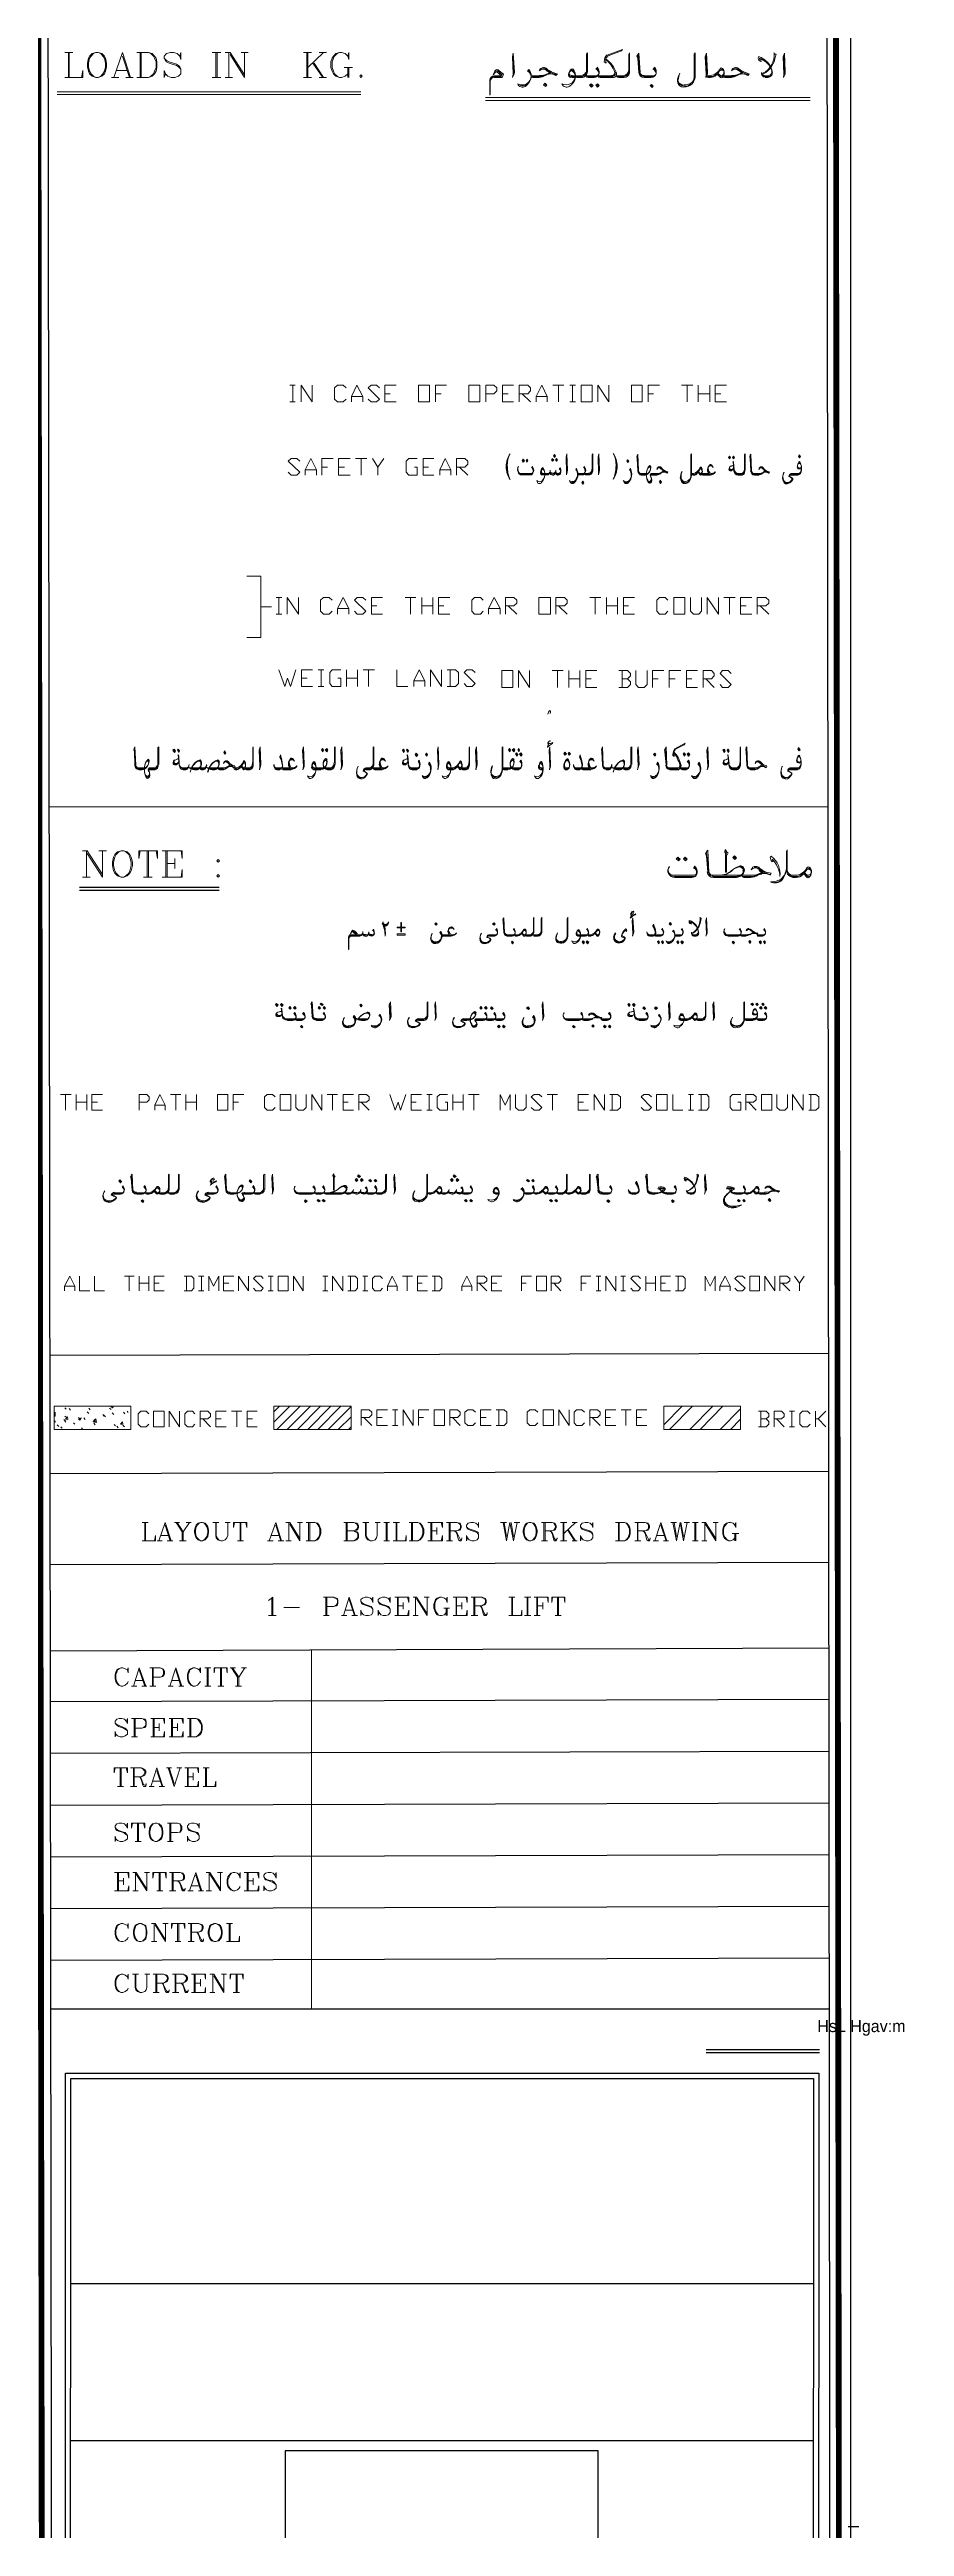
# Paper-space layout 'SM_Geared_A0' of a CAD drawing. Header units: millimetres. Extents: x 3 to 1211, y 0 to 841.
# Drawn here: x 1020.6 to 1184.6, y 330.2 to 805 of the extents above; entities that cross this region are included whole.
import ezdxf

# ---------------------------------------------------------------- set-up
doc = ezdxf.new("R2010")
doc.units = ezdxf.units.MM
doc.layers.add('ACDC BANDA', color=7, linetype='Continuous')
doc.layers.add('SM_LOGO_AREA', color=8, linetype='Continuous', plot=False)
doc.styles.get("Standard").update_dxf_attribs({"font": 'arial.ttf'})

psp = doc.layouts.new('SM_Geared_A0')

# ---------------------------------------------------------------- texts
at = {"transparency": 33554666, "insert": (1167.841, 427.232), "char_height": 2.302, "attachment_point": 1}
psp.add_mtext_dynamic_manual_height_columns('{\\Fxarab|c0;HsL Hgav:m}', width=156.811, gutter_width=168.967, heights=[14.724], dxfattribs=at)

# ---------------------------------------------------------------- linework, layer by layer
at = {"ltscale": 4, "transparency": 33554666}
psp.add_line((1174.24, 829.055), (1174.24, 11.978), dxfattribs=at)
at = {"transparency": 33554666}
for p, q in [((1020.585, 659.884), (1170.022, 659.826)), ((1026.347, 644.416), (1053.145, 644.416)), ((1026.347, 643.837), (1053.145, 643.837)), ((1020.673, 554.662), (1170.096, 555.096)), ((1020.689, 532.006), (1170.11, 532.439)), ((1020.707, 514.58), (1170.125, 515.015)), ((1020.725, 498.012), (1170.14, 498.591)), ((1020.74, 488.287), (1170.153, 488.72)), ((1020.756, 478.37), (1170.167, 478.805)), ((1020.772, 468.459), (1170.18, 468.892)), ((1020.787, 458.545), (1170.193, 458.977)), ((1020.803, 448.628), (1170.206, 449.063)), ((1020.818, 438.714), (1170.219, 439.149))]:
    psp.add_line(p, q, dxfattribs=at)
for p, q in [((1146.519, 421.594), (1168.252, 421.594)), ((1146.519, 421.018), (1168.252, 421.018))]:
    psp.add_line(p, q)
at = {"lineweight": 20, "transparency": 33554666}
for points in [[(1023.495, 804.407), (1025.066, 804.407), (1025.066, 804.407)], [(1024.202, 804.407), (1024.202, 799.615), (1024.202, 799.615)], [(1024.359, 804.407), (1024.359, 799.615), (1024.359, 799.615)], [(1029.465, 804.407), (1028.758, 804.171), (1028.287, 803.7), (1028.051, 803.307), (1027.894, 802.364), (1027.894, 801.657), (1028.051, 800.793), (1028.287, 800.322), (1028.758, 799.85), (1029.465, 799.615), (1029.937, 799.615), (1030.644, 799.85), (1031.115, 800.322), (1031.351, 800.793), (1031.508, 801.657), (1031.508, 802.364), (1031.351, 803.307), (1031.115, 803.7), (1030.644, 804.171), (1029.937, 804.407), (1029.465, 804.407), (1028.994, 804.171), (1028.601, 803.7), (1028.287, 803.307), (1028.051, 802.364), (1028.051, 801.657), (1028.287, 800.793), (1028.601, 800.322), (1028.994, 799.85), (1029.465, 799.615)], [(1029.937, 799.615), (1030.408, 799.85), (1030.801, 800.322), (1031.115, 800.793), (1031.351, 801.657), (1031.351, 802.364), (1031.115, 803.307), (1030.801, 803.7), (1030.408, 804.171), (1029.937, 804.407)], [(1032.922, 799.615), (1034.571, 804.407), (1036.143, 799.615)], [(1034.571, 803.7), (1035.907, 799.615), (1035.907, 799.615)], [(1037.321, 804.407), (1039.599, 804.407), (1040.306, 804.171), (1040.699, 803.7), (1041.013, 803.307), (1041.17, 802.6), (1041.17, 801.5), (1041.013, 800.793), (1040.699, 800.322), (1040.306, 799.85), (1039.599, 799.615), (1037.321, 799.615)], [(1037.949, 804.407), (1037.949, 799.615), (1037.949, 799.615)], [(1038.185, 804.407), (1038.185, 799.615), (1038.185, 799.615)], [(1039.599, 804.407), (1039.992, 804.171), (1040.542, 803.7), (1040.699, 803.307), (1041.013, 802.6), (1041.013, 801.5), (1040.699, 800.793), (1040.542, 800.322), (1039.992, 799.85), (1039.599, 799.615)], [(1045.569, 803.7), (1045.805, 804.407), (1045.805, 803.071), (1045.569, 803.7), (1045.098, 804.171), (1044.391, 804.407), (1043.763, 804.407), (1043.056, 804.171), (1042.584, 803.7), (1042.584, 803.307), (1042.82, 802.835), (1043.056, 802.6), (1043.527, 802.364), (1044.941, 801.893), (1045.334, 801.657), (1045.805, 801.186)], [(1042.584, 803.307), (1043.056, 802.835), (1043.527, 802.6), (1044.941, 802.128), (1045.334, 801.893), (1045.569, 801.657), (1045.805, 801.186), (1045.805, 800.322), (1045.334, 799.85), (1044.627, 799.615), (1043.92, 799.615), (1043.291, 799.85), (1042.82, 800.322), (1042.584, 800.95), (1042.584, 799.615), (1042.82, 800.322)], [(1051.775, 804.407), (1053.425, 804.407), (1053.425, 804.407)], [(1052.482, 804.407), (1052.482, 799.615), (1052.482, 799.615)], [(1052.718, 804.407), (1052.718, 799.615), (1052.718, 799.615)], [(1054.289, 804.407), (1055.232, 804.407), (1055.232, 804.407)], [(1054.996, 804.407), (1054.996, 799.615), (1054.996, 799.615)], [(1055.232, 804.407), (1057.981, 800.086), (1057.981, 800.086)], [(1055.232, 804.014), (1057.981, 799.615), (1057.981, 804.407)], [(1057.353, 804.407), (1058.688, 804.407), (1058.688, 804.407)], [(1069.294, 804.407), (1070.865, 804.407), (1070.865, 804.407)], [(1069.922, 804.407), (1069.922, 799.615), (1069.922, 799.615)], [(1070.158, 804.407), (1070.158, 799.615), (1070.158, 799.615)], [(1073.143, 804.407), (1070.158, 801.5), (1070.158, 801.5)], [(1072.279, 804.407), (1073.693, 804.407), (1073.693, 804.407)], [(1077.778, 803.7), (1078.013, 803.071), (1078.013, 804.407), (1077.778, 803.7), (1077.306, 804.171), (1076.599, 804.407), (1076.207, 804.407), (1075.5, 804.171), (1075.028, 803.7), (1074.793, 803.307), (1074.557, 802.6), (1074.557, 801.5), (1074.793, 800.793), (1075.028, 800.322), (1075.5, 799.85), (1076.207, 799.615), (1076.599, 799.615), (1077.306, 799.85), (1077.778, 800.322)], [(1076.207, 804.407), (1075.735, 804.171), (1075.264, 803.7), (1075.028, 803.307), (1074.793, 802.6), (1074.793, 801.5), (1075.028, 800.793), (1075.264, 800.322), (1075.735, 799.85), (1076.207, 799.615)], [(1109.605, 800.243), (1109.605, 800.479), (1109.448, 803.7)], [(1123.588, 804.092), (1123.745, 804.328), (1123.745, 800.636)], [(1123.588, 801.029), (1123.588, 804.092), (1123.588, 804.092)], [(1127.202, 803.071), (1127.359, 802.364), (1126.966, 802.6)], [(1127.516, 803.857), (1130.501, 804.957), (1130.265, 804.721), (1127.751, 803.778)], [(1131.679, 804.092), (1131.836, 804.328), (1131.836, 800.636)], [(1131.679, 801.029), (1131.679, 804.092), (1131.679, 804.092)], [(1133.879, 800.557), (1133.643, 804.25), (1133.486, 804.092), (1133.25, 803.7), (1133.408, 803.228), (1133.643, 800.557)], [(1133.8, 800.479), (1133.486, 803.464), (1133.486, 803.857)], [(1144.248, 804.092), (1144.405, 804.328), (1144.405, 801.893), (1144.405, 799.615)], [(1144.248, 799.615), (1144.248, 804.092), (1144.248, 804.092)], [(1146.605, 800.243), (1146.684, 800.479), (1146.448, 803.7)], [(1156.739, 803.071), (1156.739, 803.307), (1157.682, 802.914)], [(1157.053, 802.6), (1156.975, 803.071), (1156.975, 803.071)], [(1161.531, 800.243), (1161.531, 800.479), (1161.452, 803.7)], [(1023.495, 799.615), (1026.951, 799.615), (1026.951, 800.95), (1026.716, 799.615)], [(1032.45, 799.615), (1033.864, 799.615), (1033.864, 799.615)], [(1033.393, 800.95), (1035.436, 800.95), (1035.436, 800.95)], [(1035.2, 799.615), (1036.614, 799.615), (1036.614, 799.615)], [(1051.775, 799.615), (1053.425, 799.615), (1053.425, 799.615)], [(1054.289, 799.615), (1055.703, 799.615), (1055.703, 799.615)], [(1069.294, 799.615), (1070.865, 799.615), (1070.865, 799.615)], [(1071.1, 802.364), (1072.986, 799.615), (1072.986, 799.615)], [(1071.336, 802.364), (1073.143, 799.615), (1073.143, 799.615)], [(1072.279, 799.615), (1073.693, 799.615), (1073.693, 799.615)], [(1077.071, 801.5), (1078.72, 801.5), (1078.72, 801.5)], [(1077.778, 801.5), (1077.778, 799.615), (1077.778, 799.615)], [(1078.013, 801.5), (1078.013, 799.615), (1078.013, 799.615)], [(1105.127, 798.829), (1105.127, 796.315), (1105.048, 796.237), (1105.048, 799.065)], [(1107.248, 799.772), (1105.834, 799.772), (1105.441, 799.615), (1105.206, 799.3)], [(1105.677, 800.086), (1105.991, 800.793), (1105.991, 800.793)], [(1106.07, 800.557), (1105.677, 800.086), (1105.677, 800.086)], [(1106.855, 800.872), (1107.641, 800.243), (1107.405, 799.615), (1105.834, 799.615)], [(1105.913, 799.929), (1107.248, 799.929), (1106.462, 800.636)], [(1106.148, 800.793), (1106.305, 800.872), (1106.541, 800.872), (1107.405, 800.086)], [(1112.511, 801.107), (1112.276, 800.793), (1112.276, 800.793)], [(1114.554, 799.929), (1112.983, 799.929), (1112.983, 799.929)], [(1116.832, 800.479), (1114.868, 799.772), (1113.14, 799.772)], [(1113.375, 799.615), (1114.475, 799.615), (1114.475, 799.615)], [(1115.889, 798.044), (1115.497, 798.358), (1115.497, 798.358)], [(1117.775, 800.165), (1116.989, 800.4), (1116.989, 800.4)], [(1117.696, 800.007), (1118.01, 800.322), (1118.01, 800.322)], [(1121.31, 799.772), (1120.603, 799.772), (1120.367, 799.85), (1120.21, 800.243)], [(1120.603, 800.872), (1120.76, 801.029), (1120.917, 801.029), (1121.231, 800.714)], [(1120.681, 799.615), (1121.467, 799.615), (1121.467, 799.615)], [(1121.467, 799.929), (1120.838, 799.929), (1120.838, 799.929)], [(1121.31, 799.929), (1122.488, 799.929), (1122.488, 799.929)], [(1122.802, 799.772), (1121.467, 799.772), (1121.467, 799.772)], [(1122.724, 799.615), (1121.703, 799.615), (1121.703, 799.615)], [(1125.552, 799.929), (1123.588, 799.929), (1123.588, 799.929)], [(1125.552, 799.85), (1125.395, 799.772), (1123.745, 799.772)], [(1123.981, 799.615), (1125.08, 799.615), (1125.08, 799.615)], [(1124.688, 797.886), (1124.295, 798.279), (1124.295, 798.279)], [(1125.709, 801.5), (1125.395, 801.186), (1125.395, 801.186)], [(1125.552, 801.343), (1125.787, 801.107), (1125.945, 800.793)], [(1125.866, 797.886), (1125.552, 798.279), (1125.552, 798.279)], [(1125.787, 799.929), (1128.38, 799.929), (1128.38, 799.929)], [(1128.694, 799.772), (1126.023, 799.772), (1126.023, 799.772)], [(1128.773, 799.615), (1126.18, 799.615), (1126.18, 799.615)], [(1129.401, 799.929), (1130.579, 799.929), (1130.579, 799.929)], [(1130.894, 799.772), (1129.558, 799.772), (1129.558, 799.772)], [(1130.737, 799.615), (1129.794, 799.615), (1129.794, 799.615)], [(1136.471, 799.929), (1134.507, 799.929), (1134.507, 799.929)], [(1136.55, 799.85), (1136.314, 799.772), (1134.743, 799.772)], [(1134.743, 799.615), (1135.057, 799.615), (1135.057, 799.615)], [(1134.9, 799.615), (1136, 799.615), (1136, 799.615)], [(1136.314, 797.808), (1135.921, 798.122), (1135.921, 798.122)], [(1136.628, 801.5), (1136.393, 801.186), (1136.393, 801.186)], [(1136.55, 801.343), (1136.707, 801.107), (1136.864, 800.793)], [(1146.605, 799.929), (1147.312, 799.929), (1147.312, 799.929)], [(1148.569, 800.243), (1148.098, 799.929), (1147.626, 799.772), (1146.762, 799.772)], [(1147.391, 799.615), (1146.998, 799.615), (1146.998, 799.615)], [(1149.119, 800.872), (1148.569, 800.086), (1148.569, 800.086)], [(1149.276, 799.615), (1148.569, 800.322), (1148.569, 800.322)], [(1148.805, 800.322), (1149.276, 799.85), (1149.433, 799.772), (1149.669, 799.85), (1149.904, 800.086)], [(1149.983, 800.793), (1149.747, 801.107), (1149.59, 801.186), (1149.197, 800.95)], [(1151.397, 799.929), (1149.826, 799.929), (1149.826, 799.929)], [(1153.597, 800.479), (1151.711, 799.772), (1149.983, 799.772)], [(1150.14, 799.615), (1151.397, 799.615), (1151.397, 799.615)], [(1154.618, 800.165), (1153.911, 800.4), (1153.911, 800.4)], [(1154.618, 800.007), (1154.775, 800.322), (1154.775, 800.322)], [(1159.017, 800.007), (1158.624, 799.772), (1157.76, 799.772), (1157.367, 800.007)], [(1157.525, 800.322), (1157.446, 800.4), (1157.446, 800.4)], [(1158.546, 799.929), (1157.76, 799.929), (1157.76, 799.929)], [(1157.839, 799.615), (1158.467, 799.615), (1158.467, 799.615)], [(1022.081, 796.865), (1080.292, 796.865), (1080.292, 796.865)], [(1022.081, 796.315), (1080.292, 796.315), (1080.292, 796.315)], [(1104.184, 795.765), (1166.48, 795.765), (1166.48, 795.765)], [(1104.184, 795.215), (1166.48, 795.215), (1166.48, 795.215)], [(1066.701, 740.635), (1067.723, 740.635), (1067.723, 740.635)], [(1066.701, 737.414), (1067.723, 737.414), (1067.723, 737.414)], [(1067.251, 740.635), (1067.251, 737.414), (1067.251, 737.414)], [(1068.822, 737.414), (1068.822, 740.635), (1070.943, 737.414), (1070.943, 740.635)], [(1077.464, 737.964), (1076.914, 737.414), (1075.814, 737.414), (1075.264, 737.964), (1075.264, 740.085), (1075.814, 740.635), (1076.914, 740.635), (1077.464, 740.085)], [(1078.485, 737.414), (1078.485, 738.435), (1079.506, 740.635), (1080.684, 738.435), (1080.684, 737.414)], [(1078.485, 738.435), (1080.684, 738.435), (1080.684, 738.435)], [(1081.706, 737.964), (1082.256, 737.414), (1083.277, 737.414), (1083.905, 737.964), (1081.706, 740.085), (1082.256, 740.635), (1083.277, 740.635), (1083.905, 740.085)], [(1084.927, 737.414), (1084.927, 740.635), (1087.048, 740.635)], [(1084.927, 738.985), (1085.948, 738.985), (1085.948, 738.985)], [(1084.927, 737.414), (1087.048, 737.414), (1087.048, 737.414)], [(1094.589, 737.414), (1094.589, 740.635), (1096.71, 740.635)], [(1094.589, 738.985), (1095.689, 738.985), (1095.689, 738.985)], [(1104.252, 737.414), (1104.252, 740.635), (1105.823, 740.635), (1106.373, 740.085), (1106.373, 739.535), (1105.823, 738.985), (1104.252, 738.985)], [(1107.472, 737.414), (1107.472, 740.635), (1109.593, 740.635)], [(1107.472, 738.985), (1108.572, 738.985), (1108.572, 738.985)], [(1107.472, 737.414), (1109.593, 737.414), (1109.593, 737.414)], [(1110.693, 737.414), (1110.693, 740.635), (1112.343, 740.635), (1112.814, 740.085), (1112.814, 739.535), (1112.343, 738.985), (1110.693, 738.985)], [(1111.243, 738.985), (1112.814, 737.414), (1112.814, 737.414)], [(1113.914, 737.414), (1113.914, 738.435), (1115.014, 740.635), (1116.035, 738.435), (1116.035, 737.414)], [(1113.914, 738.435), (1116.035, 738.435), (1116.035, 738.435)], [(1117.135, 740.635), (1119.256, 740.635), (1119.256, 740.635)], [(1118.235, 740.635), (1118.235, 737.414), (1118.235, 737.414)], [(1120.356, 740.635), (1121.456, 740.635), (1121.456, 740.635)], [(1120.356, 737.414), (1121.456, 737.414), (1121.456, 737.414)], [(1120.906, 740.635), (1120.906, 737.414), (1120.906, 737.414)], [(1125.776, 737.414), (1125.776, 740.635), (1127.897, 737.414), (1127.897, 740.635)], [(1135.439, 737.414), (1135.439, 740.635), (1137.56, 740.635)], [(1135.439, 738.985), (1136.46, 738.985), (1136.46, 738.985)], [(1141.802, 740.635), (1144.001, 740.635), (1144.001, 740.635)], [(1142.902, 740.635), (1142.902, 737.414), (1142.902, 737.414)], [(1145.023, 737.414), (1145.023, 740.635), (1145.023, 740.635)], [(1145.023, 738.985), (1147.222, 738.985), (1147.222, 738.985)], [(1147.222, 740.635), (1147.222, 737.414), (1147.222, 737.414)], [(1148.243, 737.414), (1148.243, 740.635), (1150.443, 740.635)], [(1148.243, 738.985), (1149.343, 738.985), (1149.343, 738.985)], [(1148.243, 737.414), (1150.443, 737.414), (1150.443, 737.414)], [(1066.381, 723.915), (1066.931, 723.365), (1068.031, 723.365), (1068.581, 723.915), (1066.381, 726.036), (1066.931, 726.586), (1068.031, 726.586), (1068.581, 726.036)], [(1069.602, 723.365), (1069.602, 724.386), (1070.702, 726.586), (1071.802, 724.386), (1071.802, 723.365)], [(1072.823, 723.365), (1072.823, 726.586), (1075.023, 726.586)], [(1076.044, 723.365), (1076.044, 726.586), (1078.244, 726.586)], [(1079.265, 726.586), (1081.464, 726.586), (1081.464, 726.586)], [(1080.365, 726.586), (1080.365, 723.365), (1080.365, 723.365)], [(1082.564, 726.586), (1083.585, 724.936), (1083.585, 723.365)], [(1083.585, 724.936), (1084.685, 726.586), (1084.685, 726.586)], [(1090.577, 724.936), (1091.127, 724.936), (1091.127, 723.365), (1089.477, 723.365), (1089.006, 723.915), (1089.006, 726.036), (1089.477, 726.586), (1091.127, 726.586)], [(1092.227, 723.365), (1092.227, 726.586), (1094.269, 726.586)], [(1095.448, 723.365), (1095.448, 724.386), (1096.469, 726.586), (1097.569, 724.386), (1097.569, 723.365)], [(1098.668, 723.365), (1098.668, 726.586), (1100.24, 726.586), (1100.789, 726.036), (1100.789, 725.486), (1100.24, 724.936), (1098.668, 724.936)], [(1117.548, 726.876), (1117.352, 727.202), (1117.352, 727.202)], [(1119.827, 723.945), (1119.892, 724.141), (1119.762, 727.006)], [(1124.647, 727.267), (1124.777, 727.462), (1124.777, 724.336)], [(1124.647, 724.662), (1124.647, 727.267), (1124.647, 727.267)], [(1125.95, 723.945), (1126.015, 724.141), (1125.884, 727.006)], [(1133.566, 724.206), (1133.435, 727.397), (1133.37, 727.267), (1133.24, 726.876), (1133.305, 726.55), (1133.435, 724.206)], [(1133.5, 724.075), (1133.37, 726.681), (1133.37, 727.137)], [(1143.596, 727.267), (1143.726, 727.462), (1143.726, 725.378), (1143.726, 723.359)], [(1143.596, 723.359), (1143.596, 727.267), (1143.596, 727.267)], [(1151.151, 726.616), (1150.956, 726.876), (1150.956, 726.876)], [(1151.868, 726.616), (1151.672, 726.876), (1151.672, 726.876)], [(1153.887, 727.267), (1154.017, 727.462), (1154.017, 724.336)], [(1153.887, 724.596), (1153.887, 727.267), (1153.887, 727.267)], [(1155.254, 724.206), (1155.124, 727.397), (1154.994, 727.267), (1154.929, 726.876), (1154.994, 726.55), (1155.124, 724.206)], [(1155.189, 724.075), (1154.994, 726.681), (1154.994, 727.137)], [(1164.503, 726.811), (1164.308, 727.137), (1164.308, 727.137)], [(1069.602, 724.386), (1071.802, 724.386), (1071.802, 724.386)], [(1072.823, 724.936), (1073.923, 724.936), (1073.923, 724.936)], [(1076.044, 724.936), (1077.144, 724.936), (1077.144, 724.936)], [(1076.044, 723.365), (1078.244, 723.365), (1078.244, 723.365)], [(1092.227, 724.936), (1093.248, 724.936), (1093.248, 724.936)], [(1092.227, 723.365), (1094.269, 723.365), (1094.269, 723.365)], [(1095.448, 724.386), (1097.569, 724.386), (1097.569, 724.386)], [(1099.218, 724.936), (1100.789, 723.365), (1100.789, 723.365)], [(1113.184, 723.619), (1113.054, 723.554), (1111.034, 723.554), (1110.839, 723.554), (1110.774, 723.685)], [(1113.119, 723.685), (1110.904, 723.685), (1110.904, 723.685)], [(1111.1, 723.424), (1112.858, 723.424), (1112.858, 723.424)], [(1111.555, 725.964), (1111.295, 726.29), (1111.295, 726.29)], [(1112.272, 725.964), (1112.077, 726.29), (1112.077, 726.29)], [(1113.184, 725.052), (1113.054, 724.792), (1113.054, 724.792)], [(1113.184, 724.922), (1113.314, 724.662), (1113.379, 724.466)], [(1115.529, 723.554), (1115.073, 723.554), (1114.942, 723.619), (1114.812, 723.945)], [(1115.007, 724.531), (1115.138, 724.662), (1115.268, 724.662), (1115.463, 724.336)], [(1115.073, 723.424), (1115.594, 723.424), (1115.594, 723.424)], [(1115.594, 723.685), (1115.203, 723.685), (1115.203, 723.685)], [(1116.31, 723.685), (1115.463, 723.685), (1115.463, 723.685)], [(1116.18, 723.554), (1115.594, 723.554), (1115.594, 723.554)], [(1115.724, 723.424), (1116.115, 723.424), (1116.115, 723.424)], [(1117.157, 726.16), (1116.961, 726.42), (1116.961, 726.42)], [(1117.938, 726.16), (1117.678, 726.42), (1117.678, 726.42)], [(1118.525, 724.857), (1118.394, 724.596), (1118.394, 724.596)], [(1121.651, 724.662), (1121.521, 724.466), (1121.521, 724.466)], [(1123.084, 723.685), (1121.911, 723.685), (1121.911, 723.685)], [(1123.149, 723.619), (1123.019, 723.554), (1122.042, 723.554)], [(1122.107, 723.424), (1122.823, 723.424), (1122.823, 723.424)], [(1123.019, 721.796), (1122.758, 722.121), (1122.758, 722.121)], [(1123.149, 725.052), (1123.019, 724.792), (1123.019, 724.792)], [(1123.149, 724.922), (1123.279, 724.662), (1123.344, 724.466)], [(1123.279, 723.685), (1123.996, 723.685), (1123.996, 723.685)], [(1124.191, 723.554), (1123.409, 723.554), (1123.409, 723.554)], [(1124.126, 723.424), (1123.475, 723.424), (1123.475, 723.424)], [(1131.547, 725.899), (1131.351, 726.16), (1131.351, 726.16)], [(1132.002, 724.662), (1131.872, 724.466), (1131.872, 724.466)], [(1134.022, 723.685), (1134.999, 723.685), (1134.999, 723.685)], [(1134.999, 723.489), (1134.087, 723.489), (1134.087, 723.489)], [(1134.087, 723.359), (1134.282, 723.359), (1134.282, 723.359)], [(1134.608, 723.359), (1134.217, 723.359), (1134.217, 723.359)], [(1136.366, 723.489), (1135.91, 723.489), (1135.845, 723.424)], [(1136.236, 723.685), (1135.975, 723.685), (1135.975, 723.685)], [(1135.975, 723.359), (1136.497, 723.359), (1136.497, 723.359)], [(1137.083, 723.685), (1136.171, 723.685), (1136.171, 723.685)], [(1138.45, 724.075), (1137.278, 723.489), (1136.236, 723.489)], [(1136.366, 723.359), (1137.083, 723.359), (1137.083, 723.359)], [(1137.864, 721.926), (1137.669, 722.252), (1137.669, 722.252)], [(1139.037, 723.88), (1138.581, 724.075), (1138.581, 724.075)], [(1139.037, 723.685), (1139.167, 724.01), (1139.167, 724.01)], [(1143.726, 723.685), (1144.117, 723.685), (1144.117, 723.685)], [(1144.899, 723.945), (1144.638, 723.685), (1144.377, 723.489), (1143.856, 723.489)], [(1144.182, 723.359), (1143.987, 723.359), (1143.987, 723.359)], [(1145.289, 724.466), (1144.899, 723.815), (1144.899, 723.815)], [(1145.354, 723.424), (1144.964, 724.01), (1144.964, 724.01)], [(1145.029, 724.01), (1145.354, 723.554), (1145.485, 723.489), (1145.615, 723.554), (1145.745, 723.75)], [(1145.745, 724.401), (1145.615, 724.662), (1145.55, 724.792), (1145.289, 724.531)], [(1147.113, 723.685), (1145.68, 723.685), (1145.68, 723.685)], [(1147.504, 723.489), (1145.81, 723.489), (1145.81, 723.489)], [(1145.875, 723.359), (1147.308, 723.359), (1147.308, 723.359)], [(1151.542, 724.336), (1151.086, 724.336), (1151.021, 724.466), (1150.956, 724.662)], [(1151.086, 724.206), (1151.477, 724.206), (1151.477, 724.206)], [(1151.802, 725.248), (1151.802, 725.313), (1151.216, 725.117)], [(1151.216, 725.052), (1151.802, 725.248), (1151.802, 725.248)], [(1151.477, 724.466), (1151.216, 724.466), (1151.216, 724.466)], [(1151.933, 724.466), (1151.802, 725.834), (1151.737, 726.029), (1151.868, 724.141)], [(1152.779, 723.489), (1152.519, 723.489), (1152.258, 723.619), (1152.063, 723.945)], [(1152.519, 723.685), (1153.3, 723.685), (1153.3, 723.685)], [(1153.431, 723.489), (1152.649, 723.489), (1152.649, 723.489)], [(1152.649, 723.359), (1152.845, 723.359), (1152.845, 723.359)], [(1153.366, 723.359), (1152.779, 723.359), (1152.779, 723.359)], [(1156.622, 723.685), (1155.645, 723.685), (1155.645, 723.685)], [(1157.99, 724.075), (1156.818, 723.489), (1155.776, 723.489)], [(1155.776, 723.359), (1155.971, 723.359), (1155.971, 723.359)], [(1155.841, 723.359), (1156.622, 723.359), (1156.622, 723.359)], [(1158.576, 723.88), (1158.12, 724.075), (1158.12, 724.075)], [(1158.576, 723.685), (1158.706, 724.01), (1158.706, 724.01)], [(1163.005, 723.489), (1162.745, 723.489), (1162.679, 723.424), (1162.549, 723.294)], [(1162.81, 723.685), (1164.177, 723.685), (1164.177, 723.685)], [(1164.633, 723.815), (1164.308, 723.489), (1162.875, 723.489)], [(1162.875, 723.359), (1163.135, 723.359), (1163.135, 723.359)], [(1164.177, 723.359), (1163.005, 723.359), (1163.005, 723.359)], [(1058.453, 704.031), (1061.124, 704.031), (1061.124, 692.248), (1058.453, 692.248)], [(1061.124, 698.139), (1063.166, 698.139), (1063.166, 698.139)], [(1064.03, 699.946), (1065.13, 699.946), (1065.13, 699.946)], [(1064.58, 699.946), (1064.58, 696.725), (1064.58, 696.725)], [(1066.151, 696.725), (1066.151, 699.946), (1068.351, 696.725), (1068.351, 699.946)], [(1074.793, 697.275), (1074.243, 696.725), (1073.143, 696.725), (1072.593, 697.275), (1072.593, 699.396), (1073.143, 699.946), (1074.243, 699.946), (1074.793, 699.396)], [(1075.814, 696.725), (1075.814, 697.825), (1076.914, 699.946), (1078.013, 697.825), (1078.013, 696.725)], [(1079.113, 697.275), (1079.585, 696.725), (1080.684, 696.725), (1081.234, 697.275), (1079.113, 699.396), (1079.585, 699.946), (1080.684, 699.946), (1081.234, 699.396)], [(1082.334, 696.725), (1082.334, 699.946), (1084.455, 699.946)], [(1082.334, 698.296), (1083.355, 698.296), (1083.355, 698.296)], [(1088.776, 699.946), (1090.818, 699.946), (1090.818, 699.946)], [(1089.797, 699.946), (1089.797, 696.725), (1089.797, 696.725)], [(1091.997, 696.725), (1091.997, 699.946), (1091.997, 699.946)], [(1091.997, 698.296), (1094.118, 698.296), (1094.118, 698.296)], [(1094.118, 699.946), (1094.118, 696.725), (1094.118, 696.725)], [(1095.217, 696.725), (1095.217, 699.946), (1097.339, 699.946)], [(1095.217, 698.296), (1096.239, 698.296), (1096.239, 698.296)], [(1103.78, 697.275), (1103.23, 696.725), (1102.13, 696.725), (1101.581, 697.275), (1101.581, 699.396), (1102.13, 699.946), (1103.23, 699.946), (1103.78, 699.396)], [(1104.801, 696.725), (1104.801, 697.825), (1105.901, 699.946), (1107.001, 697.825), (1107.001, 696.725)], [(1108.022, 696.725), (1108.022, 699.946), (1109.672, 699.946), (1110.222, 699.396), (1110.222, 698.846), (1109.672, 698.296), (1108.022, 698.296)], [(1108.572, 698.296), (1110.222, 696.725), (1110.222, 696.725)], [(1117.685, 696.725), (1117.685, 699.946), (1119.334, 699.946), (1119.884, 699.396), (1119.884, 698.846), (1119.334, 698.296), (1117.685, 698.296)], [(1118.235, 698.296), (1119.884, 696.725), (1119.884, 696.725)], [(1124.205, 699.946), (1126.326, 699.946), (1126.326, 699.946)], [(1125.226, 699.946), (1125.226, 696.725), (1125.226, 696.725)], [(1127.426, 696.725), (1127.426, 699.946), (1127.426, 699.946)], [(1127.426, 698.296), (1129.547, 698.296), (1129.547, 698.296)], [(1129.547, 699.946), (1129.547, 696.725), (1129.547, 696.725)], [(1130.647, 696.725), (1130.647, 699.946), (1132.768, 699.946)], [(1130.647, 698.296), (1131.668, 698.296), (1131.668, 698.296)], [(1139.209, 697.275), (1138.66, 696.725), (1137.56, 696.725), (1137.088, 697.275), (1137.088, 699.396), (1137.56, 699.946), (1138.66, 699.946), (1139.209, 699.396)], [(1143.53, 699.946), (1143.53, 697.275), (1144.08, 696.725), (1145.101, 696.725), (1145.651, 697.275), (1145.651, 699.946)], [(1146.751, 696.725), (1146.751, 699.946), (1148.872, 696.725), (1148.872, 699.946)], [(1149.893, 699.946), (1152.093, 699.946), (1152.093, 699.946)], [(1150.993, 699.946), (1150.993, 696.725), (1150.993, 696.725)], [(1153.114, 696.725), (1153.114, 699.946), (1155.314, 699.946)], [(1153.114, 698.296), (1154.214, 698.296), (1154.214, 698.296)], [(1156.335, 696.725), (1156.335, 699.946), (1157.985, 699.946), (1158.534, 699.396), (1158.534, 698.846), (1157.985, 698.296), (1156.335, 698.296)], [(1156.885, 698.296), (1158.534, 696.725), (1158.534, 696.725)], [(1064.03, 696.725), (1065.13, 696.725), (1065.13, 696.725)], [(1075.814, 697.825), (1078.013, 697.825), (1078.013, 697.825)], [(1082.334, 696.725), (1084.455, 696.725), (1084.455, 696.725)], [(1095.217, 696.725), (1097.339, 696.725), (1097.339, 696.725)], [(1104.801, 697.825), (1107.001, 697.825), (1107.001, 697.825)], [(1130.647, 696.725), (1132.768, 696.725), (1132.768, 696.725)], [(1153.114, 696.725), (1155.314, 696.725), (1155.314, 696.725)], [(1064.592, 686.079), (1065.691, 682.858), (1066.241, 684.429), (1066.791, 682.858), (1067.813, 686.079)], [(1068.912, 682.858), (1068.912, 686.079), (1071.033, 686.079)], [(1068.912, 684.429), (1070.012, 684.429), (1070.012, 684.429)], [(1072.133, 686.079), (1073.233, 686.079), (1073.233, 686.079)], [(1072.683, 686.079), (1072.683, 682.858), (1072.683, 682.858)], [(1075.904, 684.429), (1076.454, 684.429), (1076.454, 682.858), (1074.804, 682.858), (1074.333, 683.408), (1074.333, 685.529), (1074.804, 686.079), (1076.454, 686.079)], [(1077.554, 682.858), (1077.554, 686.079), (1077.554, 686.079)], [(1077.554, 684.429), (1079.675, 684.429), (1079.675, 684.429)], [(1079.675, 686.079), (1079.675, 682.858), (1079.675, 682.858)], [(1080.774, 686.079), (1082.895, 686.079), (1082.895, 686.079)], [(1081.796, 686.079), (1081.796, 682.858), (1081.796, 682.858)], [(1087.216, 686.079), (1087.216, 682.858), (1089.337, 682.858)], [(1090.437, 682.858), (1090.437, 683.958), (1091.458, 686.079), (1092.558, 683.958), (1092.558, 682.858)], [(1090.437, 683.958), (1092.558, 683.958), (1092.558, 683.958)], [(1093.658, 682.858), (1093.658, 686.079), (1095.779, 682.858), (1095.779, 686.079)], [(1096.879, 682.858), (1098.45, 682.858), (1099, 683.408), (1099, 685.529), (1098.45, 686.079), (1096.879, 686.079)], [(1097.429, 686.079), (1097.429, 682.858), (1097.429, 682.858)], [(1100.099, 683.408), (1100.649, 682.858), (1101.671, 682.858), (1102.22, 683.408), (1100.099, 685.529), (1100.649, 686.079), (1101.671, 686.079), (1102.22, 685.529)], [(1110.55, 682.677), (1110.55, 685.898), (1112.671, 682.677), (1112.671, 685.898)], [(1116.991, 685.898), (1119.112, 685.898), (1119.112, 685.898)], [(1118.013, 685.898), (1118.013, 682.677), (1118.013, 682.677)], [(1120.212, 682.677), (1120.212, 685.898), (1120.212, 685.898)], [(1120.212, 684.327), (1122.333, 684.327), (1122.333, 684.327)], [(1122.333, 685.898), (1122.333, 682.677), (1122.333, 682.677)], [(1123.433, 682.677), (1123.433, 685.898), (1125.554, 685.898)], [(1123.433, 684.327), (1124.454, 684.327), (1124.454, 684.327)], [(1131.446, 684.327), (1131.996, 684.877), (1131.996, 685.348), (1131.446, 685.898), (1129.796, 685.898)], [(1129.796, 682.677), (1131.446, 682.677), (1131.996, 683.227), (1131.996, 683.777), (1131.446, 684.327), (1130.425, 684.327)], [(1130.425, 685.898), (1130.425, 682.677), (1130.425, 682.677)], [(1133.017, 685.898), (1133.017, 683.227), (1133.567, 682.677), (1134.667, 682.677), (1135.217, 683.227), (1135.217, 685.898)], [(1136.238, 682.677), (1136.238, 685.898), (1138.438, 685.898)], [(1136.238, 684.327), (1137.338, 684.327), (1137.338, 684.327)], [(1139.459, 682.677), (1139.459, 685.898), (1141.658, 685.898)], [(1139.459, 684.327), (1140.559, 684.327), (1140.559, 684.327)], [(1142.758, 682.677), (1142.758, 685.898), (1144.879, 685.898)], [(1142.758, 684.327), (1143.779, 684.327), (1143.779, 684.327)], [(1145.979, 682.677), (1145.979, 685.898), (1147.55, 685.898), (1148.1, 685.348), (1148.1, 684.877), (1147.55, 684.327), (1145.979, 684.327)], [(1146.45, 684.327), (1148.1, 682.677), (1148.1, 682.677)], [(1149.2, 683.227), (1149.671, 682.677), (1150.771, 682.677), (1151.321, 683.227), (1149.2, 685.348), (1149.671, 685.898), (1150.771, 685.898), (1151.321, 685.348)], [(1068.912, 682.858), (1071.033, 682.858), (1071.033, 682.858)], [(1072.133, 682.858), (1073.233, 682.858), (1073.233, 682.858)], [(1123.433, 682.677), (1125.554, 682.677), (1125.554, 682.677)], [(1142.758, 682.677), (1144.879, 682.677), (1144.879, 682.677)], [(1037.116, 667.777), (1036.976, 671.28), (1036.906, 671.14), (1036.766, 670.719), (1036.906, 670.369), (1036.976, 667.777)], [(1037.116, 667.707), (1036.976, 670.509), (1036.906, 670.929)], [(1041.39, 671.14), (1041.53, 671.28), (1041.53, 667.917)], [(1041.39, 668.267), (1041.39, 671.14), (1041.39, 671.14)], [(1044.613, 670.369), (1044.402, 670.719), (1044.402, 670.719)], [(1045.453, 670.369), (1045.173, 670.719), (1045.173, 670.719)], [(1045.453, 668.127), (1045.383, 669.598), (1045.243, 669.808), (1045.453, 667.777)], [(1054.351, 670.019), (1054.07, 670.369), (1054.07, 670.369)], [(1059.605, 671.14), (1059.675, 671.28), (1059.675, 667.917)], [(1059.605, 668.267), (1059.605, 671.14), (1059.605, 671.14)], [(1061.006, 667.497), (1061.076, 667.707), (1060.936, 670.789)], [(1064.929, 669.668), (1064.789, 669.388), (1064.789, 669.388)], [(1064.859, 669.528), (1065.14, 668.617), (1065.14, 668.617)], [(1069.273, 667.497), (1069.343, 667.707), (1069.203, 670.789)], [(1073.056, 670.509), (1072.846, 670.859), (1072.846, 670.859)], [(1073.897, 670.509), (1073.617, 670.859), (1073.617, 670.859)], [(1075.228, 671.14), (1075.368, 671.28), (1075.368, 667.917)], [(1075.228, 668.267), (1075.228, 671.14), (1075.228, 671.14)], [(1076.629, 667.497), (1076.629, 667.707), (1076.489, 670.789)], [(1082.654, 671.14), (1082.794, 671.28), (1082.794, 667.917)], [(1082.654, 668.267), (1082.654, 671.14), (1082.654, 671.14)], [(1088.539, 670.369), (1088.329, 670.719), (1088.329, 670.719)], [(1089.38, 670.369), (1089.099, 670.719), (1089.099, 670.719)], [(1089.45, 668.127), (1089.31, 669.598), (1089.169, 669.808), (1089.38, 667.777)], [(1091.061, 669.598), (1090.851, 669.949), (1090.851, 669.949)], [(1093.023, 669.598), (1092.812, 669.949), (1092.812, 669.949)], [(1095.194, 667.497), (1095.194, 667.707), (1095.054, 670.789)], [(1101.079, 671.14), (1101.149, 671.28), (1101.149, 667.917)], [(1101.079, 668.267), (1101.079, 671.14), (1101.079, 671.14)], [(1102.48, 667.497), (1102.55, 667.707), (1102.41, 670.789)], [(1107.384, 671.14), (1107.525, 671.28), (1107.525, 669.108), (1107.525, 666.866)], [(1107.384, 666.866), (1107.384, 671.14), (1107.384, 671.14)], [(1108.926, 670.509), (1108.716, 670.859), (1108.716, 670.859)], [(1109.766, 670.509), (1109.486, 670.859), (1109.486, 670.859)], [(1110.327, 669.668), (1110.117, 670.019), (1110.117, 670.019)], [(1110.677, 670.509), (1110.467, 670.859), (1110.467, 670.859)], [(1111.098, 669.668), (1110.887, 670.019), (1110.887, 670.019)], [(1116.492, 671.56), (1117.052, 671.91), (1117.122, 672.12)], [(1116.562, 667.497), (1116.632, 667.707), (1116.492, 670.789)], [(1117.122, 672.12), (1116.702, 671.91), (1116.702, 671.91)], [(1119.575, 669.808), (1119.364, 670.159), (1119.364, 670.159)], [(1120.345, 669.808), (1120.135, 670.159), (1120.135, 670.159)], [(1122.377, 669.668), (1122.237, 669.388), (1122.237, 669.388)], [(1122.307, 669.528), (1122.657, 668.617), (1122.657, 668.617)], [(1126.79, 667.777), (1126.65, 671.28), (1126.58, 671.14), (1126.44, 670.719), (1126.51, 670.369), (1126.65, 667.777)], [(1126.72, 667.707), (1126.58, 670.509), (1126.58, 670.929)], [(1132.115, 671.14), (1132.255, 671.28), (1132.255, 667.917)], [(1132.115, 668.267), (1132.115, 671.14), (1132.115, 671.14)], [(1133.516, 667.497), (1133.516, 667.707), (1133.446, 670.789)], [(1136.809, 669.598), (1136.529, 669.949), (1136.529, 669.949)], [(1138.981, 667.777), (1138.84, 671.28), (1138.77, 671.14), (1138.56, 670.719), (1138.63, 670.369), (1138.84, 667.777)], [(1138.91, 667.707), (1138.77, 670.509), (1138.7, 670.929)], [(1140.312, 670.089), (1140.382, 669.458), (1140.101, 669.738)], [(1140.522, 670.929), (1142.483, 671.98), (1142.343, 671.7), (1140.662, 670.859)], [(1142.483, 669.668), (1142.203, 670.019), (1142.203, 670.019)], [(1143.254, 669.668), (1142.974, 670.019), (1142.974, 670.019)], [(1146.827, 667.497), (1146.897, 667.707), (1146.757, 670.789)], [(1150.12, 670.369), (1149.84, 670.719), (1149.84, 670.719)], [(1150.89, 670.369), (1150.61, 670.719), (1150.61, 670.719)], [(1150.96, 668.127), (1150.75, 669.598), (1150.68, 669.808), (1150.89, 667.777)], [(1153.062, 671.14), (1153.132, 671.28), (1153.132, 667.917)], [(1153.062, 668.267), (1153.062, 671.14), (1153.062, 671.14)], [(1154.463, 667.777), (1154.323, 671.28), (1154.183, 671.14), (1154.113, 670.719), (1154.183, 670.369), (1154.323, 667.777)], [(1154.393, 667.707), (1154.253, 670.509), (1154.183, 670.929)], [(1164.412, 670.649), (1164.201, 670.999), (1164.201, 670.999)], [(1037.607, 667.286), (1038.728, 667.286), (1038.728, 667.286)], [(1038.658, 667.076), (1037.747, 667.076), (1037.747, 667.076)], [(1037.747, 666.866), (1037.957, 666.866), (1037.957, 666.866)], [(1038.307, 666.866), (1037.887, 666.866), (1037.887, 666.866)], [(1040.129, 667.076), (1039.709, 667.076), (1039.568, 667.006)], [(1040.059, 667.286), (1039.709, 667.286), (1039.709, 667.286)], [(1039.779, 666.866), (1040.269, 666.866), (1040.269, 666.866)], [(1039.919, 667.286), (1040.689, 667.286), (1040.689, 667.286)], [(1040.9, 667.076), (1040.059, 667.076), (1040.059, 667.076)], [(1040.829, 666.866), (1040.129, 666.866), (1040.129, 666.866)], [(1045.033, 667.987), (1044.543, 667.987), (1044.472, 668.127), (1044.472, 668.407)], [(1044.613, 667.847), (1044.963, 667.847), (1044.963, 667.847)], [(1045.243, 668.968), (1045.243, 669.038), (1044.683, 668.758)], [(1044.683, 668.758), (1045.243, 668.968), (1045.243, 668.968)], [(1044.963, 668.127), (1044.753, 668.127), (1044.753, 668.127)], [(1046.364, 667.076), (1046.084, 667.076), (1045.804, 667.216), (1045.593, 667.497)], [(1046.995, 667.286), (1046.084, 667.286), (1046.084, 667.286)], [(1046.854, 667.076), (1046.224, 667.076), (1046.224, 667.076)], [(1046.224, 666.866), (1046.504, 666.866), (1046.504, 666.866)], [(1046.364, 666.866), (1046.714, 666.866), (1046.714, 666.866)], [(1049.096, 667.076), (1047.835, 667.076), (1047.835, 667.076)], [(1047.975, 667.286), (1049.236, 667.286), (1049.236, 667.286)], [(1048.956, 666.866), (1048.396, 666.866), (1048.396, 666.866)], [(1050.357, 667.286), (1049.517, 667.286), (1049.517, 667.286)], [(1050.287, 667.076), (1049.587, 667.076), (1049.587, 667.076)], [(1049.727, 666.866), (1050.147, 666.866), (1050.147, 666.866)], [(1052.529, 667.076), (1051.268, 667.076), (1051.268, 667.076)], [(1051.338, 667.286), (1052.599, 667.286), (1052.599, 667.286)], [(1052.319, 666.866), (1051.758, 666.866), (1051.758, 666.866)], [(1053.93, 667.286), (1052.949, 667.286), (1052.949, 667.286)], [(1055.472, 667.707), (1054.14, 667.076), (1053.02, 667.076)], [(1053.16, 666.866), (1053.93, 666.866), (1053.93, 666.866)], [(1056.032, 667.426), (1055.542, 667.637), (1055.542, 667.637)], [(1056.032, 667.286), (1056.172, 667.567), (1056.172, 667.567)], [(1056.032, 667.286), (1056.452, 667.286), (1056.452, 667.286)], [(1057.293, 667.567), (1057.013, 667.286), (1056.663, 667.076), (1056.172, 667.076)], [(1056.522, 666.866), (1056.242, 666.866), (1056.242, 666.866)], [(1057.713, 668.127), (1057.293, 667.356), (1057.293, 667.356)], [(1057.783, 666.936), (1057.293, 667.567), (1057.293, 667.567)], [(1057.433, 667.567), (1057.783, 667.146), (1057.854, 667.006), (1058.064, 667.146), (1058.204, 667.356)], [(1058.204, 667.987), (1058.064, 668.337), (1057.924, 668.407), (1057.713, 668.267)], [(1058.134, 667.286), (1058.904, 667.286), (1058.904, 667.286)], [(1059.045, 667.076), (1058.204, 667.076), (1058.204, 667.076)], [(1059.045, 666.866), (1058.344, 666.866), (1058.344, 666.866)], [(1064.929, 667.286), (1064.019, 667.286), (1064.019, 667.286)], [(1064.929, 667.076), (1064.159, 667.076), (1064.159, 667.076)], [(1064.159, 666.866), (1064.789, 666.866), (1064.789, 666.866)], [(1066.751, 667.286), (1065.21, 667.286), (1065.21, 667.286)], [(1067.171, 667.076), (1065.35, 667.076), (1065.35, 667.076)], [(1065.42, 666.866), (1066.961, 666.866), (1066.961, 666.866)], [(1071.655, 667.076), (1071.165, 667.076), (1071.024, 667.146), (1070.954, 667.497)], [(1071.165, 668.127), (1071.235, 668.267), (1071.375, 668.267), (1071.585, 667.987)], [(1071.235, 666.866), (1071.725, 666.866), (1071.725, 666.866)], [(1071.725, 667.286), (1071.375, 667.286), (1071.375, 667.286)], [(1073.056, 667.286), (1071.655, 667.286), (1071.655, 667.286)], [(1073.196, 667.146), (1072.776, 667.076), (1071.725, 667.076)], [(1071.865, 666.866), (1072.636, 666.866), (1072.636, 666.866)], [(1073.967, 667.076), (1073.687, 667.076), (1073.406, 667.216)], [(1073.897, 667.286), (1073.687, 667.286), (1073.687, 667.286)], [(1073.757, 667.286), (1074.527, 667.286), (1074.527, 667.286)], [(1074.737, 667.076), (1073.897, 667.076), (1073.897, 667.076)], [(1073.897, 666.866), (1074.107, 666.866), (1074.107, 666.866)], [(1074.597, 666.866), (1073.967, 666.866), (1073.967, 666.866)], [(1081.463, 667.076), (1081.113, 667.076), (1080.973, 667.006), (1080.903, 666.866)], [(1081.253, 667.286), (1081.953, 667.286), (1081.953, 667.286)], [(1082.164, 667.076), (1081.323, 667.076), (1081.323, 667.076)], [(1081.323, 666.866), (1081.533, 666.866), (1081.533, 666.866)], [(1082.094, 666.866), (1081.463, 666.866), (1081.463, 666.866)], [(1084.195, 667.286), (1082.654, 667.286), (1082.654, 667.286)], [(1084.616, 667.076), (1082.794, 667.076), (1082.794, 667.076)], [(1082.934, 666.866), (1084.405, 666.866), (1084.405, 666.866)], [(1088.959, 667.987), (1088.469, 667.987), (1088.399, 668.127), (1088.399, 668.407)], [(1088.539, 667.847), (1088.959, 667.847), (1088.959, 667.847)], [(1089.169, 668.968), (1089.169, 669.038), (1088.609, 668.758)], [(1088.609, 668.758), (1089.169, 668.968), (1089.169, 668.968)], [(1088.889, 668.127), (1088.679, 668.127), (1088.679, 668.127)], [(1090.29, 667.076), (1090.01, 667.076), (1089.73, 667.216), (1089.52, 667.497)], [(1091.341, 667.286), (1090.08, 667.286), (1090.08, 667.286)], [(1091.341, 667.146), (1091.201, 667.076), (1090.15, 667.076)], [(1090.15, 666.866), (1090.43, 666.866), (1090.43, 666.866)], [(1090.29, 666.866), (1091.061, 666.866), (1091.061, 666.866)], [(1091.411, 668.758), (1091.271, 668.477), (1091.271, 668.477)], [(1091.341, 668.547), (1091.481, 668.337), (1091.551, 667.987)], [(1093.443, 668.337), (1093.303, 668.057), (1093.303, 668.057)], [(1097.506, 667.076), (1097.016, 667.076), (1096.946, 667.146), (1096.806, 667.497)], [(1097.016, 668.127), (1097.156, 668.267), (1097.226, 668.267), (1097.436, 667.987)], [(1097.016, 666.866), (1097.646, 666.866), (1097.646, 666.866)], [(1097.576, 667.286), (1097.156, 667.286), (1097.156, 667.286)], [(1097.506, 667.286), (1097.927, 667.286), (1097.927, 667.286)], [(1098.767, 667.567), (1098.487, 667.286), (1098.137, 667.076), (1097.646, 667.076)], [(1097.997, 666.866), (1097.716, 666.866), (1097.716, 666.866)], [(1099.188, 668.127), (1098.767, 667.356), (1098.767, 667.356)], [(1099.258, 666.936), (1098.767, 667.567), (1098.767, 667.567)], [(1098.907, 667.567), (1099.258, 667.146), (1099.398, 667.006), (1099.538, 667.146), (1099.678, 667.356)], [(1099.678, 667.987), (1099.538, 668.337), (1099.398, 668.407), (1099.188, 668.267)], [(1099.608, 667.286), (1100.379, 667.286), (1100.379, 667.286)], [(1100.519, 667.076), (1099.678, 667.076), (1099.678, 667.076)], [(1100.519, 666.866), (1099.818, 666.866), (1099.818, 666.866)], [(1108.996, 667.286), (1107.525, 667.286), (1107.525, 667.286)], [(1109.066, 667.146), (1108.645, 667.076), (1107.595, 667.076)], [(1107.735, 666.866), (1108.505, 666.866), (1108.505, 666.866)], [(1109.836, 667.076), (1109.556, 667.076), (1109.276, 667.216)], [(1109.766, 667.286), (1109.556, 667.286), (1109.556, 667.286)], [(1110.887, 667.286), (1109.626, 667.286), (1109.626, 667.286)], [(1110.887, 667.146), (1110.747, 667.076), (1109.766, 667.076)], [(1109.766, 666.866), (1109.977, 666.866), (1109.977, 666.866)], [(1109.836, 666.866), (1110.607, 666.866), (1110.607, 666.866)], [(1110.957, 668.758), (1110.817, 668.477), (1110.817, 668.477)], [(1110.887, 668.547), (1111.098, 668.337), (1111.168, 667.987)], [(1115.231, 667.076), (1114.741, 667.076), (1114.6, 667.146), (1114.46, 667.497)], [(1114.741, 668.127), (1114.811, 668.267), (1114.951, 668.267), (1115.091, 667.987)], [(1114.741, 666.866), (1115.301, 666.866), (1115.301, 666.866)], [(1115.301, 667.286), (1114.881, 667.286), (1114.881, 667.286)], [(1120.205, 667.216), (1120.065, 667.076), (1119.504, 667.076), (1119.434, 667.146), (1119.364, 667.426)], [(1119.925, 666.866), (1119.504, 666.866), (1119.504, 666.866)], [(1119.645, 668.617), (1119.855, 668.758), (1119.995, 668.758), (1120.205, 668.407)], [(1120.065, 667.286), (1119.785, 667.286), (1119.785, 667.286)], [(1122.447, 667.286), (1121.466, 667.286), (1121.466, 667.286)], [(1122.377, 667.076), (1121.676, 667.076), (1121.676, 667.076)], [(1121.676, 666.866), (1122.307, 666.866), (1122.307, 666.866)], [(1124.198, 667.286), (1122.727, 667.286), (1122.727, 667.286)], [(1124.689, 667.076), (1122.797, 667.076), (1122.797, 667.076)], [(1122.937, 666.866), (1124.409, 666.866), (1124.409, 666.866)], [(1128.052, 667.286), (1127.281, 667.286), (1127.281, 667.286)], [(1128.052, 667.076), (1127.351, 667.076), (1127.351, 667.076)], [(1127.351, 666.866), (1127.561, 666.866), (1127.561, 666.866)], [(1127.491, 666.866), (1127.911, 666.866), (1127.911, 666.866)], [(1130.293, 667.076), (1129.032, 667.076), (1129.032, 667.076)], [(1129.102, 667.286), (1130.363, 667.286), (1130.363, 667.286)], [(1130.083, 666.866), (1129.523, 666.866), (1129.523, 666.866)], [(1130.644, 667.286), (1131.414, 667.286), (1131.414, 667.286)], [(1131.624, 667.076), (1130.784, 667.076), (1130.784, 667.076)], [(1131.554, 666.866), (1130.924, 666.866), (1130.924, 666.866)], [(1137.229, 668.337), (1137.089, 668.057), (1137.089, 668.057)], [(1139.401, 667.286), (1141.082, 667.286), (1141.082, 667.286)], [(1141.292, 667.076), (1139.541, 667.076), (1139.541, 667.076)], [(1139.541, 666.866), (1139.751, 666.866), (1139.751, 666.866)], [(1141.292, 666.866), (1139.611, 666.866), (1139.611, 666.866)], [(1142.974, 667.286), (1141.783, 667.286), (1141.783, 667.286)], [(1143.044, 667.146), (1142.904, 667.076), (1141.853, 667.076)], [(1141.993, 666.866), (1142.764, 666.866), (1142.764, 666.866)], [(1143.114, 668.758), (1142.974, 668.477), (1142.974, 668.477)], [(1143.044, 668.547), (1143.184, 668.337), (1143.324, 667.987)], [(1145.146, 668.337), (1145.006, 668.057), (1145.006, 668.057)], [(1150.47, 667.987), (1149.98, 667.987), (1149.91, 668.127), (1149.91, 668.407)], [(1150.05, 667.847), (1150.47, 667.847), (1150.47, 667.847)], [(1150.75, 668.968), (1150.75, 669.038), (1150.12, 668.758)], [(1150.12, 668.758), (1150.75, 668.968), (1150.75, 668.968)], [(1150.4, 668.127), (1150.19, 668.127), (1150.19, 668.127)], [(1151.801, 667.076), (1151.521, 667.076), (1151.241, 667.216), (1151.031, 667.497)], [(1151.591, 667.286), (1152.362, 667.286), (1152.362, 667.286)], [(1152.502, 667.076), (1151.661, 667.076), (1151.661, 667.076)], [(1151.661, 666.866), (1151.941, 666.866), (1151.941, 666.866)], [(1152.432, 666.866), (1151.801, 666.866), (1151.801, 666.866)], [(1155.935, 667.286), (1154.954, 667.286), (1154.954, 667.286)], [(1157.476, 667.707), (1156.145, 667.076), (1155.024, 667.076)], [(1155.024, 666.866), (1155.234, 666.866), (1155.234, 666.866)], [(1155.164, 666.866), (1155.935, 666.866), (1155.935, 666.866)], [(1158.036, 667.426), (1157.546, 667.637), (1157.546, 667.637)], [(1158.036, 667.286), (1158.176, 667.567), (1158.176, 667.567)], [(1162.8, 667.076), (1162.52, 667.076), (1162.45, 667.006), (1162.31, 666.866)], [(1162.59, 667.286), (1164.061, 667.286), (1164.061, 667.286)], [(1164.552, 667.356), (1164.201, 667.076), (1162.73, 667.076)], [(1162.73, 666.866), (1162.94, 666.866), (1162.94, 666.866)], [(1164.061, 666.866), (1162.8, 666.866), (1162.8, 666.866)], [(1026.933, 651.39), (1027.83, 651.39), (1027.83, 651.39)], [(1027.667, 651.39), (1027.667, 646.334), (1027.667, 646.334)], [(1027.83, 651.39), (1030.766, 646.823), (1030.766, 646.823)], [(1027.83, 650.819), (1030.766, 646.334), (1030.766, 651.39)], [(1030.032, 651.39), (1031.5, 651.39), (1031.5, 651.39)], [(1034.354, 651.39), (1033.62, 651.145), (1033.13, 650.656), (1032.886, 650.166), (1032.641, 649.188), (1032.641, 648.535), (1032.886, 647.557), (1033.13, 647.068), (1033.62, 646.578), (1034.354, 646.334), (1034.843, 646.334), (1035.495, 646.578), (1035.985, 647.068), (1036.229, 647.557), (1036.474, 648.535), (1036.474, 649.188), (1036.229, 650.166), (1035.985, 650.656), (1035.495, 651.145), (1034.843, 651.39), (1034.354, 651.39), (1033.864, 651.145), (1033.375, 650.656), (1033.13, 650.166), (1032.886, 649.188), (1032.886, 648.535), (1033.13, 647.557), (1033.375, 647.068), (1033.864, 646.578), (1034.354, 646.334)], [(1034.843, 646.334), (1035.251, 646.578), (1035.821, 647.068), (1035.985, 647.557), (1036.229, 648.535), (1036.229, 649.188), (1035.985, 650.166), (1035.821, 650.656), (1035.251, 651.145), (1034.843, 651.39)], [(1037.942, 651.39), (1037.697, 649.922), (1037.697, 651.39), (1041.285, 651.39), (1041.285, 649.922), (1041.04, 651.39)], [(1039.328, 651.39), (1039.328, 646.334), (1039.328, 646.334)], [(1039.573, 651.39), (1039.573, 646.334), (1039.573, 646.334)], [(1042.182, 651.39), (1046.015, 651.39), (1046.015, 649.922), (1045.852, 651.39)], [(1042.916, 651.39), (1042.916, 646.334), (1042.916, 646.334)], [(1043.161, 651.39), (1043.161, 646.334), (1043.161, 646.334)], [(1147.071, 647.242), (1146.826, 651.483), (1146.663, 651.32), (1146.419, 650.83), (1146.582, 650.341), (1146.826, 647.242)], [(1146.989, 647.242), (1146.663, 650.504), (1146.582, 651.075)], [(1150.251, 650.912), (1150.251, 647.242), (1150.414, 647.242), (1150.414, 650.667), (1150.577, 650.586), (1150.74, 650.993)], [(1162.075, 647.732), (1162.075, 651.564), (1161.912, 651.32), (1161.912, 647.895)], [(1026.933, 646.334), (1028.401, 646.334), (1028.401, 646.334)], [(1038.594, 646.334), (1040.306, 646.334), (1040.306, 646.334)], [(1042.182, 646.334), (1046.015, 646.334), (1046.015, 647.802), (1045.852, 646.334)], [(1043.161, 648.943), (1044.628, 648.943), (1044.628, 648.943)], [(1044.628, 649.922), (1044.628, 647.965), (1044.628, 647.965)], [(1144.38, 646.508), (1144.054, 646.427), (1140.384, 646.427), (1140.14, 646.508), (1139.813, 646.59)], [(1144.217, 646.672), (1140.14, 646.672), (1140.14, 646.672)], [(1140.547, 646.264), (1143.809, 646.264), (1143.809, 646.264)], [(1141.363, 649.607), (1140.955, 650.015), (1140.955, 650.015)], [(1142.749, 649.607), (1142.341, 650.015), (1142.341, 650.015)], [(1144.38, 648.466), (1144.135, 648.058), (1144.135, 648.058)], [(1144.38, 648.221), (1144.543, 647.895), (1144.706, 647.569)], [(1147.805, 646.672), (1152.861, 646.672), (1152.861, 646.672)], [(1152.616, 646.427), (1147.968, 646.427), (1147.968, 646.427)], [(1147.968, 646.264), (1148.457, 646.264), (1148.457, 646.264)], [(1152.371, 646.264), (1148.213, 646.264), (1148.213, 646.264)], [(1152.208, 649.852), (1151.801, 650.26), (1151.801, 650.26)], [(1155.144, 646.672), (1153.35, 646.672), (1153.35, 646.672)], [(1157.672, 647.242), (1155.552, 646.427), (1153.595, 646.427)], [(1153.758, 646.264), (1155.062, 646.264), (1155.062, 646.264)], [(1157.427, 647.569), (1157.183, 647.161), (1156.693, 647.569), (1156.938, 647.895), (1157.427, 647.569), (1157.264, 647.405), (1156.856, 647.732), (1156.693, 647.569)], [(1158.732, 646.835), (1157.916, 647.161), (1157.916, 647.161)], [(1158.732, 646.672), (1158.977, 646.998), (1158.977, 646.998)], [(1159.303, 649.281), (1159.303, 649.77), (1159.303, 649.77)], [(1161.341, 646.345), (1161.015, 645.856), (1160.444, 645.448), (1159.629, 645.285)], [(1163.38, 646.427), (1163.054, 646.427), (1162.483, 646.672), (1162.238, 646.916)], [(1162.891, 646.672), (1163.706, 646.672), (1163.706, 646.672)], [(1165.093, 646.998), (1164.603, 646.672), (1164.114, 646.427), (1163.135, 646.427)], [(1163.135, 646.264), (1163.543, 646.264), (1163.543, 646.264)], [(1163.788, 646.264), (1163.38, 646.264), (1163.38, 646.264)], [(1165.826, 647.732), (1165.093, 646.835), (1165.093, 646.835)], [(1165.908, 646.264), (1165.174, 646.998), (1165.174, 646.998)], [(1165.337, 646.998), (1165.908, 646.508), (1166.153, 646.427), (1166.397, 646.508), (1166.56, 646.753)], [(1166.723, 647.569), (1166.397, 647.895), (1166.234, 648.058), (1165.826, 647.813)], [(1082.765, 636.289), (1082.565, 636.089), (1082.565, 636.089)], [(1084.56, 637.752), (1084.427, 637.486), (1084.427, 637.486)], [(1094.803, 637.22), (1094.604, 637.42), (1094.604, 637.42)], [(1105.977, 637.22), (1105.711, 637.42), (1105.711, 637.42)], [(1106.31, 636.489), (1106.177, 636.222), (1106.177, 636.222)], [(1106.243, 636.355), (1106.376, 636.156), (1106.443, 635.89)], [(1107.84, 635.69), (1107.707, 638.55), (1107.573, 638.417), (1107.507, 638.151), (1107.573, 637.819), (1107.707, 635.69)], [(1107.773, 635.69), (1107.64, 637.885), (1107.573, 638.284)], [(1109.702, 636.489), (1109.502, 636.222), (1109.502, 636.222)], [(1109.635, 636.355), (1109.768, 636.156), (1109.835, 635.89)], [(1111.963, 635.89), (1111.83, 636.156), (1111.764, 636.222), (1111.498, 636.089)], [(1113.426, 638.417), (1113.493, 638.617), (1113.493, 635.823)], [(1113.426, 636.089), (1113.426, 638.417), (1113.426, 638.417)], [(1114.89, 638.417), (1115.023, 638.617), (1115.023, 635.823)], [(1114.89, 636.089), (1114.89, 638.417), (1114.89, 638.417)], [(1119.878, 638.417), (1120.011, 638.617), (1120.011, 636.755), (1120.011, 635.025)], [(1119.878, 635.025), (1119.878, 638.417), (1119.878, 638.417)], [(1123.736, 636.489), (1123.603, 636.222), (1123.603, 636.222)], [(1123.669, 636.355), (1123.869, 636.156), (1123.935, 635.89)], [(1126.064, 635.89), (1125.931, 636.156), (1125.798, 636.222), (1125.598, 636.089)], [(1132.382, 638.816), (1132.914, 639.082), (1133.047, 639.282)], [(1132.515, 635.491), (1132.582, 635.69), (1132.449, 638.151)], [(1133.047, 639.282), (1132.582, 639.082), (1132.582, 639.082)], [(1136.439, 637.287), (1136.306, 637.021), (1136.306, 637.021)], [(1136.373, 637.154), (1136.706, 636.355), (1136.706, 636.355)], [(1138.169, 636.489), (1137.969, 636.222), (1137.969, 636.222)], [(1138.102, 636.355), (1138.235, 636.156), (1138.368, 635.89)], [(1139.765, 637.22), (1139.566, 637.486), (1139.566, 637.486)], [(1141.893, 636.489), (1141.76, 636.222), (1141.76, 636.222)], [(1141.893, 636.355), (1142.026, 636.156), (1142.093, 635.89)], [(1143.423, 637.619), (1143.423, 637.819), (1144.022, 637.553)], [(1143.689, 637.287), (1143.556, 637.619), (1143.556, 637.619)], [(1146.616, 635.491), (1146.682, 635.69), (1146.549, 638.151)], [(1153.067, 636.489), (1152.868, 636.222), (1152.868, 636.222)], [(1153.001, 636.355), (1153.134, 636.156), (1153.267, 635.89)], [(1157.723, 636.489), (1157.59, 636.222), (1157.59, 636.222)], [(1157.657, 636.355), (1157.79, 636.156), (1157.856, 635.89)], [(1077.976, 634.427), (1077.976, 632.498), (1077.909, 632.431), (1077.909, 634.626)], [(1079.373, 635.158), (1078.375, 635.158), (1078.175, 635.025), (1078.042, 634.826)], [(1078.308, 635.424), (1078.508, 635.89), (1078.508, 635.89)], [(1078.508, 635.757), (1078.308, 635.424), (1078.308, 635.424)], [(1079.107, 636.023), (1079.572, 635.491), (1079.439, 635.025), (1078.441, 635.025)], [(1078.508, 635.291), (1079.373, 635.291), (1078.841, 635.757)], [(1078.641, 635.89), (1078.774, 636.023), (1078.841, 635.956), (1079.439, 635.424)], [(1080.304, 635.291), (1079.439, 635.291), (1079.439, 635.291)], [(1080.304, 635.158), (1079.572, 635.158), (1079.572, 635.158)], [(1079.705, 635.025), (1080.171, 635.025), (1080.171, 635.025)], [(1095.668, 635.89), (1095.468, 635.69), (1095.468, 635.69)], [(1097.331, 635.291), (1095.801, 635.291), (1095.801, 635.291)], [(1097.796, 635.158), (1095.867, 635.158), (1095.867, 635.158)], [(1096, 635.025), (1097.53, 635.025), (1097.53, 635.025)], [(1105.113, 635.158), (1104.913, 635.158), (1104.713, 635.092), (1104.58, 634.959)], [(1106.177, 635.291), (1104.913, 635.291), (1104.913, 635.291)], [(1106.243, 635.158), (1106.11, 635.158), (1104.98, 635.158)], [(1104.98, 635.025), (1105.246, 635.025), (1105.246, 635.025)], [(1105.113, 635.025), (1105.911, 635.025), (1105.911, 635.025)], [(1109.635, 635.291), (1108.305, 635.291), (1108.305, 635.291)], [(1109.635, 635.158), (1109.502, 635.158), (1108.438, 635.158)], [(1108.438, 635.025), (1108.638, 635.025), (1108.638, 635.025)], [(1108.571, 635.025), (1109.303, 635.025), (1109.303, 635.025)], [(1109.502, 633.629), (1109.236, 633.895), (1109.236, 633.895)], [(1109.835, 635.291), (1110.234, 635.291), (1110.234, 635.291)], [(1111.032, 635.557), (1110.766, 635.291), (1110.433, 635.158), (1109.901, 635.158)], [(1110.3, 635.025), (1110.034, 635.025), (1110.034, 635.025)], [(1111.498, 636.023), (1111.032, 635.424), (1111.032, 635.424)], [(1111.564, 635.025), (1111.099, 635.557), (1111.099, 635.557)], [(1111.232, 635.557), (1111.564, 635.158), (1111.697, 635.092), (1111.83, 635.158), (1111.963, 635.358)], [(1111.897, 635.291), (1112.695, 635.291), (1112.695, 635.291)], [(1112.894, 635.158), (1112.03, 635.158), (1112.03, 635.158)], [(1112.828, 635.025), (1112.163, 635.025), (1112.163, 635.025)], [(1113.426, 635.291), (1114.225, 635.291), (1114.225, 635.291)], [(1114.358, 635.158), (1113.493, 635.158), (1113.493, 635.158)], [(1114.291, 635.025), (1113.626, 635.025), (1113.626, 635.025)], [(1122.406, 635.158), (1121.94, 635.158), (1121.74, 635.225), (1121.674, 635.491)], [(1121.873, 636.023), (1122.006, 636.089), (1122.14, 636.089), (1122.273, 635.89)], [(1121.94, 635.025), (1122.472, 635.025), (1122.472, 635.025)], [(1122.472, 635.291), (1122.073, 635.291), (1122.073, 635.291)], [(1123.669, 635.291), (1122.406, 635.291), (1122.406, 635.291)], [(1123.669, 635.158), (1123.536, 635.158), (1122.472, 635.158)], [(1122.605, 635.025), (1123.337, 635.025), (1123.337, 635.025)], [(1123.071, 633.695), (1122.871, 633.961), (1122.871, 633.961)], [(1123.935, 633.695), (1123.669, 633.961), (1123.669, 633.961)], [(1123.869, 635.291), (1124.334, 635.291), (1124.334, 635.291)], [(1125.133, 635.557), (1124.866, 635.291), (1124.534, 635.158), (1124.002, 635.158)], [(1124.401, 635.025), (1124.135, 635.025), (1124.135, 635.025)], [(1125.598, 636.023), (1125.133, 635.424), (1125.133, 635.424)], [(1125.598, 635.025), (1125.199, 635.557), (1125.199, 635.557)], [(1125.332, 635.557), (1125.598, 635.158), (1125.731, 635.092), (1125.864, 635.158), (1126.064, 635.358)], [(1131.185, 635.89), (1131.318, 636.089), (1131.318, 636.089)], [(1136.506, 635.291), (1135.508, 635.291), (1135.508, 635.291)], [(1136.439, 635.158), (1135.708, 635.158), (1135.708, 635.158)], [(1135.708, 635.025), (1136.373, 635.025), (1136.373, 635.025)], [(1138.036, 635.291), (1136.772, 635.291), (1136.772, 635.291)], [(1138.102, 635.158), (1137.969, 635.158), (1136.905, 635.158)], [(1137.038, 635.025), (1137.77, 635.025), (1137.77, 635.025)], [(1137.504, 633.695), (1137.238, 633.961), (1137.238, 633.961)], [(1138.302, 633.695), (1138.036, 633.961), (1138.036, 633.961)], [(1140.231, 636.156), (1140.098, 635.89), (1140.098, 635.89)], [(1141.76, 635.291), (1140.497, 635.291), (1140.497, 635.291)], [(1141.893, 635.158), (1141.694, 635.158), (1140.63, 635.158)], [(1140.763, 635.025), (1141.561, 635.025), (1141.561, 635.025)], [(1141.228, 633.695), (1141.029, 633.961), (1141.029, 633.961)], [(1142.026, 633.695), (1141.76, 633.961), (1141.76, 633.961)], [(1143.955, 635.557), (1143.889, 635.624), (1143.889, 635.624)], [(1144.953, 635.291), (1144.687, 635.158), (1144.155, 635.158), (1143.889, 635.291)], [(1144.62, 635.291), (1144.155, 635.291), (1144.155, 635.291)], [(1144.221, 635.025), (1144.62, 635.025), (1144.62, 635.025)], [(1153.001, 635.158), (1152.868, 635.158), (1150.673, 635.158), (1150.54, 635.158), (1150.34, 635.225)], [(1152.934, 635.291), (1150.54, 635.291), (1150.54, 635.291)], [(1150.739, 635.025), (1152.668, 635.025), (1152.668, 635.025)], [(1151.87, 633.629), (1151.604, 633.895), (1151.604, 633.895)], [(1154.198, 635.291), (1153.134, 635.291), (1153.134, 635.291)], [(1155.728, 635.69), (1154.398, 635.158), (1153.267, 635.158)], [(1153.4, 635.025), (1154.198, 635.025), (1154.198, 635.025)], [(1155.063, 633.762), (1154.797, 634.028), (1154.797, 634.028)], [(1156.326, 635.424), (1155.861, 635.624), (1155.861, 635.624)], [(1156.326, 635.291), (1156.459, 635.557), (1156.459, 635.557)], [(1157.59, 635.291), (1156.326, 635.291), (1156.326, 635.291)], [(1157.657, 635.158), (1157.524, 635.158), (1156.459, 635.158)], [(1156.526, 635.025), (1157.324, 635.025), (1157.324, 635.025)], [(1157.058, 633.695), (1156.792, 633.961), (1156.792, 633.961)], [(1157.856, 633.695), (1157.59, 633.961), (1157.59, 633.961)], [(1071.125, 619.555), (1070.992, 622.415), (1070.859, 622.282), (1070.726, 621.949), (1070.859, 621.683), (1070.992, 619.555)], [(1071.059, 619.555), (1070.926, 621.816), (1070.859, 622.149)], [(1072.921, 621.816), (1072.655, 622.016), (1072.655, 622.016)], [(1085.957, 619.355), (1085.957, 619.555), (1085.824, 622.016)], [(1093.007, 622.282), (1093.14, 622.415), (1093.14, 619.688)], [(1093.007, 619.954), (1093.007, 622.282), (1093.007, 622.282)], [(1094.604, 619.355), (1094.67, 619.555), (1094.537, 622.016)], [(1115.289, 619.355), (1115.289, 619.555), (1115.156, 622.016)], [(1139.499, 619.355), (1139.499, 619.555), (1139.433, 622.016)], [(1146.416, 622.282), (1146.483, 622.415), (1146.483, 619.688)], [(1146.416, 619.954), (1146.416, 622.282), (1146.416, 622.282)], [(1148.012, 619.355), (1148.012, 619.555), (1147.946, 622.016)], [(1153.732, 622.282), (1153.866, 622.415), (1153.866, 620.619), (1153.866, 618.823)], [(1153.732, 618.823), (1153.732, 622.282), (1153.732, 622.282)], [(1155.528, 621.816), (1155.262, 622.016), (1155.262, 622.016)], [(1156.459, 621.816), (1156.193, 622.016), (1156.193, 622.016)], [(1157.59, 621.816), (1157.258, 622.016), (1157.258, 622.016)], [(1064.341, 621.683), (1064.075, 621.949), (1064.075, 621.949)], [(1064.807, 619.688), (1064.208, 619.754), (1064.141, 619.821), (1064.075, 620.02)], [(1064.274, 619.621), (1064.74, 619.621), (1064.74, 619.621)], [(1065.073, 620.552), (1065.073, 620.619), (1064.408, 620.419)], [(1064.408, 620.419), (1065.073, 620.552), (1065.073, 620.552)], [(1064.674, 619.821), (1064.474, 619.821), (1064.474, 619.821)], [(1065.272, 621.683), (1065.006, 621.949), (1065.006, 621.949)], [(1065.272, 619.821), (1065.139, 621.084), (1065.006, 621.217), (1065.272, 619.555)], [(1066.336, 619.023), (1066.004, 619.023), (1065.671, 619.089), (1065.472, 619.355)], [(1067.534, 619.156), (1066.07, 619.156), (1066.07, 619.156)], [(1067.6, 619.089), (1067.401, 619.023), (1066.203, 619.023)], [(1066.203, 618.823), (1066.469, 618.823), (1066.469, 618.823)], [(1066.336, 618.823), (1067.201, 618.823), (1067.201, 618.823)], [(1066.868, 621.151), (1066.602, 621.417), (1066.602, 621.417)], [(1067.667, 620.353), (1067.467, 620.153), (1067.467, 620.153)], [(1067.8, 621.151), (1067.534, 621.417), (1067.534, 621.417)], [(1067.6, 620.22), (1067.733, 620.02), (1067.866, 619.754)], [(1069.263, 619.156), (1067.733, 619.156), (1067.733, 619.156)], [(1069.263, 619.089), (1069.13, 619.023), (1067.866, 619.023)], [(1067.999, 618.823), (1068.93, 618.823), (1068.93, 618.823)], [(1069.063, 617.493), (1068.797, 617.759), (1068.797, 617.759)], [(1069.329, 620.353), (1069.196, 620.153), (1069.196, 620.153)], [(1069.263, 620.22), (1069.462, 620.02), (1069.529, 619.754)], [(1073.121, 619.156), (1071.657, 619.156), (1071.657, 619.156)], [(1073.187, 619.089), (1073.054, 619.023), (1071.79, 619.023)], [(1071.79, 618.823), (1072.056, 618.823), (1072.056, 618.823)], [(1071.923, 618.823), (1072.854, 618.823), (1072.854, 618.823)], [(1072.455, 621.151), (1072.189, 621.417), (1072.189, 621.417)], [(1073.254, 620.353), (1073.054, 620.153), (1073.054, 620.153)], [(1073.453, 621.151), (1073.121, 621.417), (1073.121, 621.417)], [(1073.187, 620.22), (1073.32, 620.02), (1073.453, 619.754)], [(1079.04, 619.821), (1078.841, 619.555), (1078.841, 619.555)], [(1081.235, 619.023), (1079.838, 619.023), (1079.838, 619.023)], [(1079.905, 619.156), (1081.368, 619.156), (1081.368, 619.156)], [(1080.503, 621.55), (1080.171, 621.883), (1080.171, 621.883)], [(1081.102, 618.823), (1080.437, 618.823), (1080.437, 618.823)], [(1083.962, 620.02), (1083.829, 619.821), (1083.829, 619.821)], [(1091.544, 619.023), (1091.212, 619.023), (1091.079, 618.956), (1090.946, 618.823)], [(1091.278, 619.156), (1092.143, 619.156), (1092.143, 619.156)], [(1092.409, 619.023), (1091.411, 619.023), (1091.411, 619.023)], [(1091.411, 618.823), (1091.677, 618.823), (1091.677, 618.823)], [(1092.342, 618.823), (1091.544, 618.823), (1091.544, 618.823)], [(1100.191, 619.023), (1099.925, 619.023), (1099.725, 618.956), (1099.592, 618.823)], [(1099.925, 619.156), (1101.188, 619.156), (1101.188, 619.156)], [(1101.188, 619.023), (1100.058, 619.023), (1100.058, 619.023)], [(1100.058, 618.823), (1100.39, 618.823), (1100.39, 618.823)], [(1100.723, 618.823), (1100.191, 618.823), (1100.191, 618.823)], [(1102.918, 619.023), (1102.386, 619.023), (1102.253, 618.956)], [(1102.785, 619.156), (1102.386, 619.156), (1102.386, 619.156)], [(1102.386, 618.823), (1103.051, 618.823), (1103.051, 618.823)], [(1104.115, 619.156), (1102.652, 619.156), (1102.652, 619.156)], [(1104.181, 619.089), (1104.048, 619.023), (1102.785, 619.023)], [(1102.918, 618.823), (1103.782, 618.823), (1103.782, 618.823)], [(1103.45, 621.151), (1103.184, 621.417), (1103.184, 621.417)], [(1104.248, 620.353), (1104.048, 620.153), (1104.048, 620.153)], [(1104.381, 621.151), (1104.115, 621.417), (1104.115, 621.417)], [(1104.181, 620.22), (1104.314, 620.02), (1104.447, 619.754)], [(1105.844, 619.156), (1104.381, 619.156), (1104.381, 619.156)], [(1105.911, 619.089), (1105.711, 619.023), (1104.514, 619.023)], [(1104.647, 618.823), (1105.512, 618.823), (1105.512, 618.823)], [(1105.578, 621.084), (1105.312, 621.35), (1105.312, 621.35)], [(1105.977, 620.353), (1105.778, 620.153), (1105.778, 620.153)], [(1105.911, 620.22), (1106.044, 620.02), (1106.177, 619.754)], [(1107.573, 619.156), (1106.044, 619.156), (1106.044, 619.156)], [(1107.573, 619.089), (1107.44, 619.023), (1106.177, 619.023)], [(1106.376, 618.823), (1107.241, 618.823), (1107.241, 618.823)], [(1106.908, 617.559), (1106.642, 617.825), (1106.642, 617.825)], [(1107.64, 620.353), (1107.507, 620.153), (1107.507, 620.153)], [(1107.573, 620.22), (1107.773, 620.02), (1107.84, 619.754)], [(1107.84, 617.559), (1107.573, 617.825), (1107.573, 617.825)], [(1112.495, 621.084), (1112.229, 621.35), (1112.229, 621.35)], [(1113.493, 619.821), (1113.293, 619.555), (1113.293, 619.555)], [(1122.605, 619.089), (1122.406, 619.023), (1119.878, 619.023), (1119.745, 619.023), (1119.546, 619.089)], [(1122.539, 619.156), (1119.745, 619.156), (1119.745, 619.156)], [(1120.011, 618.823), (1122.206, 618.823), (1122.206, 618.823)], [(1121.275, 617.493), (1121.009, 617.759), (1121.009, 617.759)], [(1122.605, 620.353), (1122.472, 620.153), (1122.472, 620.153)], [(1122.605, 620.22), (1122.738, 620.02), (1122.871, 619.754)], [(1123.935, 619.156), (1122.738, 619.156), (1122.738, 619.156)], [(1125.665, 619.555), (1124.201, 619.023), (1122.938, 619.023)], [(1123.071, 618.823), (1123.935, 618.823), (1123.935, 618.823)], [(1125, 617.692), (1124.667, 617.892), (1124.667, 617.892)], [(1126.396, 619.355), (1125.864, 619.422), (1125.864, 619.422)], [(1126.396, 619.156), (1126.529, 619.422), (1126.529, 619.422)], [(1127.86, 619.156), (1126.396, 619.156), (1126.396, 619.156)], [(1127.926, 619.089), (1127.793, 619.023), (1126.529, 619.023)], [(1126.662, 618.823), (1127.527, 618.823), (1127.527, 618.823)], [(1127.261, 617.559), (1126.928, 617.825), (1126.928, 617.825)], [(1127.993, 620.353), (1127.793, 620.153), (1127.793, 620.153)], [(1128.192, 617.559), (1127.86, 617.825), (1127.86, 617.825)], [(1127.926, 620.22), (1128.059, 620.02), (1128.192, 619.754)], [(1131.85, 621.683), (1131.584, 621.949), (1131.584, 621.949)], [(1132.316, 619.688), (1131.784, 619.754), (1131.651, 619.821), (1131.651, 620.02)], [(1131.784, 619.621), (1132.249, 619.621), (1132.249, 619.621)], [(1132.648, 620.552), (1132.648, 620.619), (1131.917, 620.419)], [(1131.983, 620.419), (1132.648, 620.552), (1132.648, 620.552)], [(1132.249, 619.821), (1131.983, 619.821), (1131.983, 619.821)], [(1132.781, 621.683), (1132.515, 621.949), (1132.515, 621.949)], [(1132.848, 619.821), (1132.648, 621.084), (1132.582, 621.217), (1132.781, 619.555)], [(1133.846, 619.023), (1133.513, 619.023), (1133.247, 619.089), (1132.981, 619.355)], [(1135.043, 619.156), (1133.579, 619.156), (1133.579, 619.156)], [(1135.109, 619.089), (1134.91, 619.023), (1133.713, 619.023)], [(1133.713, 618.823), (1133.979, 618.823), (1133.979, 618.823)], [(1133.846, 618.823), (1134.71, 618.823), (1134.71, 618.823)], [(1134.777, 621.084), (1134.511, 621.35), (1134.511, 621.35)], [(1135.176, 620.353), (1134.976, 620.153), (1134.976, 620.153)], [(1135.109, 620.22), (1135.242, 620.02), (1135.375, 619.754)], [(1137.038, 621.084), (1136.772, 621.35), (1136.772, 621.35)], [(1137.504, 620.02), (1137.371, 619.821), (1137.371, 619.821)], [(1142.226, 619.023), (1141.694, 619.023), (1141.561, 619.089), (1141.428, 619.355)], [(1141.627, 619.821), (1141.827, 619.954), (1141.96, 619.954), (1142.159, 619.688)], [(1141.76, 618.823), (1142.359, 618.823), (1142.359, 618.823)], [(1142.359, 619.156), (1141.893, 619.156), (1141.893, 619.156)], [(1142.226, 619.156), (1142.758, 619.156), (1142.758, 619.156)], [(1143.689, 619.422), (1143.357, 619.156), (1143.024, 619.023), (1142.359, 619.023)], [(1142.825, 618.823), (1142.492, 618.823), (1142.492, 618.823)], [(1144.155, 619.821), (1143.689, 619.222), (1143.689, 619.222)], [(1144.288, 618.89), (1143.756, 619.422), (1143.756, 619.422)], [(1143.889, 619.422), (1144.288, 619.023), (1144.354, 618.956), (1144.554, 619.023), (1144.753, 619.222)], [(1144.753, 619.754), (1144.62, 620.02), (1144.487, 620.087), (1144.221, 619.887)], [(1144.687, 619.156), (1145.552, 619.156), (1145.552, 619.156)], [(1145.818, 619.023), (1144.82, 619.023), (1144.82, 619.023)], [(1145.685, 618.823), (1144.953, 618.823), (1144.953, 618.823)], [(1153.866, 619.156), (1155.595, 619.156), (1155.595, 619.156)], [(1156.193, 619.222), (1155.728, 619.023), (1154.065, 619.023)], [(1155.528, 618.823), (1154.198, 618.823), (1154.198, 618.823)], [(1157.79, 619.156), (1156.326, 619.156), (1156.326, 619.156)], [(1157.856, 619.089), (1157.657, 619.023), (1156.459, 619.023)], [(1156.592, 618.823), (1157.457, 618.823), (1157.457, 618.823)], [(1157.125, 621.151), (1156.859, 621.417), (1156.859, 621.417)], [(1157.923, 620.353), (1157.723, 620.153), (1157.723, 620.153)], [(1158.056, 621.151), (1157.79, 621.417), (1157.79, 621.417)], [(1157.856, 620.22), (1157.989, 620.02), (1158.122, 619.754)], [(1022.686, 604.669), (1024.724, 604.669), (1024.724, 604.669)], [(1023.664, 604.669), (1023.664, 601.652), (1023.664, 601.652)], [(1025.703, 601.652), (1025.703, 604.669), (1025.703, 604.669)], [(1025.703, 603.201), (1027.741, 603.201), (1027.741, 603.201)], [(1027.741, 604.669), (1027.741, 601.652), (1027.741, 601.652)], [(1028.72, 601.652), (1028.72, 604.669), (1030.759, 604.669)], [(1028.72, 603.201), (1029.78, 603.201), (1029.78, 603.201)], [(1037.772, 601.652), (1037.772, 604.669), (1039.239, 604.669), (1039.729, 604.18), (1039.729, 603.609), (1039.239, 603.201), (1037.772, 603.201)], [(1040.789, 601.652), (1040.789, 602.631), (1041.767, 604.669), (1042.746, 602.631), (1042.746, 601.652)], [(1043.806, 604.669), (1045.763, 604.669), (1045.763, 604.669)], [(1044.784, 604.669), (1044.784, 601.652), (1044.784, 601.652)], [(1046.742, 601.652), (1046.742, 604.669), (1046.742, 604.669)], [(1046.742, 603.201), (1048.78, 603.201), (1048.78, 603.201)], [(1048.78, 604.669), (1048.78, 601.652), (1048.78, 601.652)], [(1055.793, 601.652), (1055.793, 604.669), (1057.832, 604.669)], [(1055.793, 603.201), (1056.853, 603.201), (1056.853, 603.201)], [(1063.866, 602.141), (1063.377, 601.652), (1062.317, 601.652), (1061.828, 602.141), (1061.828, 604.18), (1062.317, 604.669), (1063.377, 604.669), (1063.866, 604.18)], [(1067.862, 604.669), (1067.862, 602.141), (1068.351, 601.652), (1069.33, 601.652), (1069.819, 602.141), (1069.819, 604.669)], [(1070.879, 601.652), (1070.879, 604.669), (1072.836, 601.652), (1072.836, 604.669)], [(1073.815, 604.669), (1075.853, 604.669), (1075.853, 604.669)], [(1074.875, 604.669), (1074.875, 601.652), (1074.875, 601.652)], [(1076.914, 601.652), (1076.914, 604.669), (1078.871, 604.669)], [(1076.914, 603.201), (1077.892, 603.201), (1077.892, 603.201)], [(1079.931, 601.652), (1079.931, 604.669), (1081.399, 604.669), (1081.888, 604.18), (1081.888, 603.609), (1081.399, 603.201), (1079.931, 603.201)], [(1080.338, 603.201), (1081.888, 601.652), (1081.888, 601.652)], [(1085.884, 604.669), (1086.862, 601.652), (1087.433, 603.201), (1087.922, 601.652), (1088.901, 604.669)], [(1089.961, 601.652), (1089.961, 604.669), (1091.918, 604.669)], [(1089.961, 603.201), (1090.939, 603.201), (1090.939, 603.201)], [(1092.978, 604.669), (1093.957, 604.669), (1093.957, 604.669)], [(1093.386, 604.669), (1093.386, 601.652), (1093.386, 601.652)], [(1096.484, 603.201), (1096.892, 603.201), (1096.892, 601.652), (1095.424, 601.652), (1094.935, 602.141), (1094.935, 604.18), (1095.424, 604.669), (1096.892, 604.669)], [(1097.952, 601.652), (1097.952, 604.669), (1097.952, 604.669)], [(1097.952, 603.201), (1099.909, 603.201), (1099.909, 603.201)], [(1099.909, 604.669), (1099.909, 601.652), (1099.909, 601.652)], [(1100.97, 604.669), (1103.008, 604.669), (1103.008, 604.669)], [(1101.948, 604.669), (1101.948, 601.652), (1101.948, 601.652)], [(1107.004, 601.652), (1107.004, 604.669), (1107.982, 602.631), (1108.961, 604.669), (1108.961, 601.652)], [(1109.94, 604.669), (1109.94, 602.141), (1110.51, 601.652), (1111.489, 601.652), (1111.978, 602.141), (1111.978, 604.669)], [(1112.957, 602.141), (1113.528, 601.652), (1114.506, 601.652), (1114.995, 602.141), (1112.957, 604.18), (1113.528, 604.669), (1114.506, 604.669), (1114.995, 604.18)], [(1116.055, 604.669), (1118.013, 604.669), (1118.013, 604.669)], [(1117.034, 604.669), (1117.034, 601.652), (1117.034, 601.652)], [(1122.008, 601.652), (1122.008, 604.669), (1123.965, 604.669)], [(1122.008, 603.201), (1122.987, 603.201), (1122.987, 603.201)], [(1125.026, 601.652), (1125.026, 604.669), (1127.064, 601.652), (1127.064, 604.669)], [(1128.043, 601.652), (1129.511, 601.652), (1130.081, 602.141), (1130.081, 604.18), (1129.511, 604.669), (1128.043, 604.669)], [(1128.532, 604.669), (1128.532, 601.652), (1128.532, 601.652)], [(1134.077, 602.141), (1134.566, 601.652), (1135.545, 601.652), (1136.034, 602.141), (1134.077, 604.18), (1134.566, 604.669), (1135.545, 604.669), (1136.034, 604.18)], [(1140.111, 604.669), (1140.111, 601.652), (1142.069, 601.652)], [(1143.129, 604.669), (1144.107, 604.669), (1144.107, 604.669)], [(1143.536, 604.669), (1143.536, 601.652), (1143.536, 601.652)], [(1145.086, 601.652), (1146.635, 601.652), (1147.043, 602.141), (1147.043, 604.18), (1146.635, 604.669), (1145.086, 604.669)], [(1145.575, 604.669), (1145.575, 601.652), (1145.575, 601.652)], [(1152.588, 603.201), (1153.159, 603.201), (1153.159, 601.652), (1151.609, 601.652), (1151.12, 602.141), (1151.12, 604.18), (1151.609, 604.669), (1153.159, 604.669)], [(1154.137, 601.652), (1154.137, 604.669), (1155.605, 604.669), (1156.094, 604.18), (1156.094, 603.609), (1155.605, 603.201), (1154.137, 603.201)], [(1154.627, 603.201), (1156.094, 601.652), (1156.094, 601.652)], [(1160.09, 604.669), (1160.09, 602.141), (1160.661, 601.652), (1161.64, 601.652), (1162.129, 602.141), (1162.129, 604.669)], [(1163.107, 601.652), (1163.107, 604.669), (1165.146, 601.652), (1165.146, 604.669)], [(1166.206, 601.652), (1167.592, 601.652), (1168.163, 602.141), (1168.163, 604.18), (1167.592, 604.669), (1166.206, 604.669)], [(1166.614, 604.669), (1166.614, 601.652), (1166.614, 601.652)], [(1028.72, 601.652), (1030.759, 601.652), (1030.759, 601.652)], [(1040.789, 602.631), (1042.746, 602.631), (1042.746, 602.631)], [(1076.914, 601.652), (1078.871, 601.652), (1078.871, 601.652)], [(1089.961, 601.652), (1091.918, 601.652), (1091.918, 601.652)], [(1092.978, 601.652), (1093.957, 601.652), (1093.957, 601.652)], [(1122.008, 601.652), (1123.965, 601.652), (1123.965, 601.652)], [(1143.129, 601.652), (1144.107, 601.652), (1144.107, 601.652)], [(1036.554, 586.33), (1036.412, 589.388), (1036.341, 589.246), (1036.128, 588.89), (1036.27, 588.534), (1036.412, 586.33)], [(1036.483, 586.259), (1036.341, 588.677), (1036.27, 589.032)], [(1043.381, 589.246), (1043.524, 589.388), (1043.524, 586.472)], [(1043.381, 586.757), (1043.381, 589.246), (1043.381, 589.246)], [(1045.301, 589.246), (1045.444, 589.388), (1045.444, 586.472)], [(1045.301, 586.757), (1045.301, 589.246), (1045.301, 589.246)], [(1054.546, 586.33), (1054.404, 589.388), (1054.262, 589.246), (1054.119, 588.89), (1054.191, 588.534), (1054.404, 586.33)], [(1054.475, 586.259), (1054.262, 588.677), (1054.262, 589.032)], [(1061.657, 589.246), (1061.871, 589.388), (1061.871, 586.472)], [(1061.657, 586.757), (1061.657, 589.246), (1061.657, 589.246)], [(1063.435, 586.117), (1063.435, 586.259), (1063.293, 588.961)], [(1075.027, 588.961), (1075.027, 586.33), (1075.169, 586.33), (1075.169, 588.748), (1075.24, 588.748), (1075.382, 589.032)], [(1080.076, 588.819), (1079.791, 589.103), (1079.791, 589.103)], [(1085.054, 589.246), (1085.196, 589.388), (1085.196, 586.472)], [(1085.054, 586.757), (1085.054, 589.246), (1085.054, 589.246)], [(1086.832, 586.117), (1086.832, 586.259), (1086.689, 588.961)], [(1092.947, 589.246), (1093.09, 589.388), (1093.09, 587.468), (1093.09, 585.548)], [(1092.947, 585.548), (1092.947, 589.246), (1092.947, 589.246)], [(1098.423, 588.819), (1098.139, 589.103), (1098.139, 589.103)], [(1119.757, 589.246), (1119.899, 589.388), (1119.899, 586.472)], [(1119.757, 586.757), (1119.757, 589.246), (1119.757, 589.246)], [(1124.166, 589.246), (1124.308, 589.388), (1124.308, 586.472)], [(1124.166, 586.757), (1124.166, 589.246), (1124.166, 589.246)], [(1125.944, 586.33), (1125.802, 589.388), (1125.659, 589.246), (1125.446, 588.89), (1125.588, 588.534), (1125.802, 586.33)], [(1125.873, 586.259), (1125.731, 588.677), (1125.588, 589.032)], [(1135.331, 586.33), (1135.189, 589.388), (1135.046, 589.246), (1134.904, 588.89), (1135.046, 588.534), (1135.189, 586.33)], [(1135.26, 586.259), (1135.117, 588.677), (1135.046, 589.032)], [(1146.424, 586.117), (1146.424, 586.259), (1146.282, 588.961)], [(1033.283, 585.69), (1032.928, 585.69), (1032.785, 585.619), (1032.643, 585.477)], [(1034.563, 585.832), (1032.999, 585.832), (1032.999, 585.832)], [(1034.634, 585.761), (1034.421, 585.69), (1033.141, 585.69)], [(1033.141, 585.548), (1033.425, 585.548), (1033.425, 585.548)], [(1033.283, 585.548), (1034.208, 585.548), (1034.208, 585.548)], [(1034.279, 587.894), (1033.994, 588.179), (1033.994, 588.179)], [(1034.706, 587.112), (1034.492, 586.899), (1034.492, 586.899)], [(1034.634, 586.97), (1034.848, 586.757), (1034.919, 586.543)], [(1038.759, 585.832), (1037.194, 585.832), (1037.194, 585.832)], [(1038.759, 585.761), (1038.617, 585.69), (1037.337, 585.69)], [(1037.337, 585.548), (1037.621, 585.548), (1037.621, 585.548)], [(1037.479, 585.548), (1038.332, 585.548), (1038.332, 585.548)], [(1038.617, 584.054), (1038.332, 584.41), (1038.332, 584.41)], [(1038.83, 587.112), (1038.688, 586.899), (1038.688, 586.899)], [(1038.759, 586.97), (1038.972, 586.757), (1039.115, 586.543)], [(1038.972, 585.832), (1039.541, 585.832), (1039.541, 585.832)], [(1040.537, 586.117), (1040.181, 585.832), (1039.826, 585.69), (1039.115, 585.69)], [(1039.612, 585.548), (1039.257, 585.548), (1039.257, 585.548)], [(1041.035, 586.614), (1040.537, 585.974), (1040.537, 585.974)], [(1041.106, 585.619), (1040.608, 586.117), (1040.608, 586.117)], [(1040.75, 586.117), (1041.106, 585.69), (1041.248, 585.69), (1041.461, 585.69), (1041.675, 585.974)], [(1041.675, 586.543), (1041.532, 586.757), (1041.39, 586.828), (1041.106, 586.685)], [(1041.603, 585.832), (1042.528, 585.832), (1042.528, 585.832)], [(1042.812, 585.69), (1041.746, 585.69), (1041.746, 585.69)], [(1042.67, 585.548), (1041.888, 585.548), (1041.888, 585.548)], [(1043.381, 585.832), (1044.377, 585.832), (1044.377, 585.832)], [(1044.661, 585.69), (1043.524, 585.69), (1043.524, 585.69)], [(1044.519, 585.548), (1043.737, 585.548), (1043.737, 585.548)], [(1051.275, 585.69), (1050.848, 585.69), (1050.706, 585.619), (1050.564, 585.477)], [(1052.484, 585.832), (1050.99, 585.832), (1050.99, 585.832)], [(1052.555, 585.761), (1052.413, 585.69), (1051.133, 585.69)], [(1051.133, 585.548), (1051.346, 585.548), (1051.346, 585.548)], [(1051.275, 585.548), (1052.128, 585.548), (1052.128, 585.548)], [(1051.844, 587.61), (1052.484, 587.894), (1052.626, 588.108)], [(1052.626, 588.108), (1052.128, 587.894), (1052.128, 587.894)], [(1052.626, 587.112), (1052.484, 586.899), (1052.484, 586.899)], [(1052.555, 586.97), (1052.768, 586.757), (1052.911, 586.543)], [(1055.115, 585.832), (1056.466, 585.832), (1056.466, 585.832)], [(1056.466, 585.69), (1055.257, 585.69), (1055.257, 585.69)], [(1055.257, 585.548), (1055.542, 585.548), (1055.542, 585.548)], [(1055.968, 585.548), (1055.399, 585.548), (1055.399, 585.548)], [(1058.315, 585.69), (1057.675, 585.69), (1057.604, 585.619)], [(1058.173, 585.832), (1057.746, 585.832), (1057.746, 585.832)], [(1057.746, 585.548), (1058.457, 585.548), (1058.457, 585.548)], [(1059.595, 585.832), (1058.031, 585.832), (1058.031, 585.832)], [(1059.595, 585.761), (1059.453, 585.69), (1058.173, 585.69)], [(1058.315, 585.548), (1059.24, 585.548), (1059.24, 585.548)], [(1059.311, 587.894), (1058.955, 588.179), (1058.955, 588.179)], [(1059.737, 587.112), (1059.524, 586.899), (1059.524, 586.899)], [(1059.595, 586.97), (1059.808, 586.757), (1059.951, 586.543)], [(1059.88, 585.832), (1060.804, 585.832), (1060.804, 585.832)], [(1061.017, 585.69), (1059.951, 585.69), (1059.951, 585.69)], [(1060.946, 585.548), (1060.093, 585.548), (1060.093, 585.548)], [(1071.258, 585.761), (1071.116, 585.69), (1068.413, 585.69), (1068.2, 585.69), (1067.987, 585.832)], [(1071.187, 585.832), (1068.2, 585.832), (1068.2, 585.832)], [(1068.484, 585.548), (1070.831, 585.548), (1070.831, 585.548)], [(1069.835, 584.054), (1069.551, 584.41), (1069.551, 584.41)], [(1071.329, 587.112), (1071.116, 586.899), (1071.116, 586.899)], [(1071.258, 586.97), (1071.4, 586.757), (1071.542, 586.543)], [(1073.036, 585.832), (1071.471, 585.832), (1071.471, 585.832)], [(1073.107, 585.761), (1072.893, 585.69), (1071.613, 585.69)], [(1071.756, 585.548), (1072.68, 585.548), (1072.68, 585.548)], [(1072.324, 584.196), (1072.04, 584.481), (1072.04, 584.481)], [(1073.107, 587.112), (1072.964, 586.899), (1072.964, 586.899)], [(1073.32, 584.196), (1073.036, 584.481), (1073.036, 584.481)], [(1073.107, 586.97), (1073.249, 586.757), (1073.391, 586.543)], [(1073.249, 585.832), (1076.947, 585.832), (1076.947, 585.832)], [(1076.805, 585.69), (1073.462, 585.69), (1073.462, 585.69)], [(1076.591, 585.548), (1073.604, 585.548), (1073.604, 585.548)], [(1078.369, 585.832), (1077.302, 585.832), (1077.302, 585.832)], [(1078.298, 585.69), (1077.516, 585.69), (1077.516, 585.69)], [(1077.658, 585.548), (1078.156, 585.548), (1078.156, 585.548)], [(1079.578, 588.108), (1079.294, 588.392), (1079.294, 588.392)], [(1080.574, 588.108), (1080.289, 588.392), (1080.289, 588.392)], [(1081.356, 586.97), (1081.142, 586.685), (1081.142, 586.685)], [(1082.991, 585.832), (1081.356, 585.832), (1081.356, 585.832)], [(1082.991, 585.761), (1082.849, 585.69), (1081.569, 585.69)], [(1081.711, 585.548), (1082.636, 585.548), (1082.636, 585.548)], [(1082.28, 587.965), (1081.996, 588.25), (1081.996, 588.25)], [(1083.134, 587.112), (1082.92, 586.899), (1082.92, 586.899)], [(1083.205, 587.965), (1082.991, 588.25), (1082.991, 588.25)], [(1082.991, 586.97), (1083.205, 586.757), (1083.347, 586.543)], [(1083.205, 585.832), (1084.2, 585.832), (1084.2, 585.832)], [(1084.414, 585.69), (1083.347, 585.69), (1083.347, 585.69)], [(1084.343, 585.548), (1083.489, 585.548), (1083.489, 585.548)], [(1093.09, 585.832), (1093.658, 585.832), (1093.658, 585.832)], [(1094.583, 586.117), (1094.298, 585.832), (1093.872, 585.69), (1093.232, 585.69)], [(1093.73, 585.548), (1093.374, 585.548), (1093.374, 585.548)], [(1095.152, 586.614), (1094.583, 585.974), (1094.583, 585.974)], [(1095.223, 585.619), (1094.725, 586.117), (1094.725, 586.117)], [(1094.867, 586.117), (1095.223, 585.69), (1095.365, 585.69), (1095.578, 585.69), (1095.721, 585.974)], [(1095.792, 586.543), (1095.65, 586.757), (1095.436, 586.828), (1095.152, 586.685)], [(1096.716, 585.832), (1095.65, 585.832), (1095.65, 585.832)], [(1096.645, 585.69), (1095.863, 585.69), (1095.863, 585.69)], [(1096.005, 585.548), (1096.503, 585.548), (1096.503, 585.548)], [(1097.925, 588.108), (1097.641, 588.392), (1097.641, 588.392)], [(1098.921, 588.108), (1098.636, 588.392), (1098.636, 588.392)], [(1099.703, 586.97), (1099.49, 586.685), (1099.49, 586.685)], [(1101.339, 585.832), (1099.703, 585.832), (1099.703, 585.832)], [(1101.339, 585.761), (1101.196, 585.69), (1099.916, 585.69)], [(1100.059, 585.548), (1100.912, 585.548), (1100.912, 585.548)], [(1100.628, 584.196), (1100.272, 584.481), (1100.272, 584.481)], [(1101.41, 587.112), (1101.268, 586.899), (1101.268, 586.899)], [(1101.339, 586.97), (1101.552, 586.757), (1101.694, 586.543)], [(1101.552, 584.196), (1101.339, 584.481), (1101.339, 584.481)], [(1106.743, 585.69), (1106.103, 585.69), (1105.89, 585.832), (1105.819, 586.117)], [(1106.032, 586.614), (1106.245, 586.757), (1106.388, 586.757), (1106.601, 586.472)], [(1106.103, 585.548), (1106.814, 585.548), (1106.814, 585.548)], [(1106.743, 585.832), (1106.317, 585.832), (1106.317, 585.832)], [(1111.295, 586.757), (1111.081, 586.543), (1111.081, 586.543)], [(1113.215, 585.832), (1111.65, 585.832), (1111.65, 585.832)], [(1113.286, 585.761), (1113.072, 585.69), (1111.792, 585.69)], [(1111.935, 585.548), (1112.859, 585.548), (1112.859, 585.548)], [(1112.503, 587.965), (1112.219, 588.25), (1112.219, 588.25)], [(1113.357, 587.112), (1113.143, 586.899), (1113.143, 586.899)], [(1113.499, 587.965), (1113.215, 588.25), (1113.215, 588.25)], [(1113.286, 586.97), (1113.428, 586.757), (1113.57, 586.543)], [(1113.428, 585.832), (1113.997, 585.832), (1113.997, 585.832)], [(1114.992, 586.117), (1114.637, 585.832), (1114.281, 585.69), (1113.57, 585.69)], [(1114.068, 585.548), (1113.783, 585.548), (1113.783, 585.548)], [(1115.561, 586.614), (1114.992, 585.974), (1114.992, 585.974)], [(1115.632, 585.619), (1115.064, 586.117), (1115.064, 586.117)], [(1115.206, 586.117), (1115.632, 585.69), (1115.775, 585.69), (1115.988, 585.69), (1116.13, 585.974)], [(1116.201, 586.543), (1115.988, 586.757), (1115.846, 586.828), (1115.561, 586.685)], [(1117.624, 585.832), (1116.059, 585.832), (1116.059, 585.832)], [(1117.695, 585.761), (1117.481, 585.69), (1116.201, 585.69)], [(1116.344, 585.548), (1117.268, 585.548), (1117.268, 585.548)], [(1116.912, 584.196), (1116.628, 584.481), (1116.628, 584.481)], [(1117.766, 587.112), (1117.624, 586.899), (1117.624, 586.899)], [(1117.908, 584.196), (1117.624, 584.481), (1117.624, 584.481)], [(1117.695, 586.97), (1117.908, 586.757), (1117.979, 586.543)], [(1117.908, 585.832), (1118.904, 585.832), (1118.904, 585.832)], [(1119.117, 585.69), (1118.05, 585.69), (1118.05, 585.69)], [(1119.046, 585.548), (1118.193, 585.548), (1118.193, 585.548)], [(1119.757, 585.832), (1120.255, 585.832), (1120.255, 585.832)], [(1121.321, 586.117), (1120.895, 585.832), (1120.539, 585.69), (1119.899, 585.69)], [(1120.326, 585.548), (1120.041, 585.548), (1120.041, 585.548)], [(1121.819, 586.614), (1121.321, 585.974), (1121.321, 585.974)], [(1121.89, 585.619), (1121.321, 586.117), (1121.321, 586.117)], [(1121.464, 586.117), (1121.89, 585.69), (1122.033, 585.69), (1122.175, 585.69), (1122.388, 585.974)], [(1122.459, 586.543), (1122.317, 586.757), (1122.104, 586.828), (1121.819, 586.685)], [(1122.317, 585.832), (1123.313, 585.832), (1123.313, 585.832)], [(1123.526, 585.69), (1122.459, 585.69), (1122.459, 585.69)], [(1123.455, 585.548), (1122.602, 585.548), (1122.602, 585.548)], [(1128.077, 585.832), (1126.513, 585.832), (1126.513, 585.832)], [(1128.148, 585.761), (1128.006, 585.69), (1126.655, 585.69)], [(1126.655, 585.548), (1126.939, 585.548), (1126.939, 585.548)], [(1126.797, 585.548), (1127.722, 585.548), (1127.722, 585.548)], [(1127.935, 584.054), (1127.651, 584.41), (1127.651, 584.41)], [(1128.219, 587.112), (1128.006, 586.899), (1128.006, 586.899)], [(1128.148, 586.97), (1128.291, 586.757), (1128.433, 586.543)], [(1133.269, 585.832), (1132.06, 585.832), (1132.06, 585.832)], [(1133.197, 585.69), (1132.273, 585.69), (1132.273, 585.69)], [(1132.273, 585.548), (1133.055, 585.548), (1133.055, 585.548)], [(1133.197, 587.965), (1132.984, 587.752), (1132.984, 587.752)], [(1133.126, 587.823), (1133.482, 587.041), (1133.482, 587.041)], [(1137.464, 585.832), (1135.971, 585.832), (1135.971, 585.832)], [(1137.606, 585.832), (1137.109, 585.69), (1136.113, 585.69)], [(1136.113, 585.548), (1136.326, 585.548), (1136.326, 585.548)], [(1136.184, 585.548), (1136.682, 585.548), (1136.682, 585.548)], [(1137.393, 586.828), (1137.251, 586.543), (1137.251, 586.543)], [(1137.749, 586.472), (1137.535, 586.685), (1137.82, 586.757), (1138.389, 586.685), (1138.531, 586.543), (1138.389, 586.259)], [(1139.171, 585.69), (1138.673, 585.69), (1138.246, 585.974)], [(1138.958, 585.832), (1138.602, 585.832), (1138.602, 585.832)], [(1140.451, 585.832), (1138.886, 585.832), (1138.886, 585.832)], [(1140.522, 585.761), (1140.309, 585.69), (1138.958, 585.69)], [(1138.958, 585.548), (1139.313, 585.548), (1139.313, 585.548)], [(1139.171, 585.548), (1140.095, 585.548), (1140.095, 585.548)], [(1140.309, 584.054), (1140.024, 584.41), (1140.024, 584.41)], [(1140.522, 587.112), (1140.38, 586.899), (1140.38, 586.899)], [(1140.522, 586.97), (1140.664, 586.757), (1140.807, 586.543)], [(1142.513, 588.392), (1142.513, 588.534), (1143.224, 588.25)], [(1142.727, 588.037), (1142.655, 588.392), (1142.655, 588.392)], [(1143.082, 586.117), (1143.011, 586.188), (1143.011, 586.188)], [(1144.291, 585.903), (1144.007, 585.69), (1143.295, 585.69), (1143.011, 585.903)], [(1143.936, 585.832), (1143.295, 585.832), (1143.295, 585.832)], [(1143.438, 585.548), (1143.864, 585.548), (1143.864, 585.548)], [(1149.909, 584.268), (1150.051, 583.912), (1150.336, 583.414), (1150.976, 583.201), (1151.758, 583.059), (1152.398, 583.13)], [(1150.62, 586.899), (1150.407, 586.543), (1150.62, 586.543)], [(1150.905, 586.543), (1150.762, 586.757), (1150.905, 586.757), (1151.402, 586.757), (1151.758, 586.614), (1151.758, 586.472), (1151.402, 586.188)], [(1151.26, 586.188), (1150.976, 586.543), (1150.976, 586.543)], [(1152.398, 585.69), (1151.829, 585.69), (1151.331, 585.974)], [(1152.256, 585.832), (1151.9, 585.832), (1151.9, 585.832)], [(1153.678, 585.832), (1152.042, 585.832), (1152.042, 585.832)], [(1153.678, 585.761), (1153.536, 585.69), (1152.256, 585.69)], [(1152.256, 585.548), (1152.54, 585.548), (1152.54, 585.548)], [(1152.398, 585.548), (1153.251, 585.548), (1153.251, 585.548)], [(1152.967, 584.196), (1152.611, 584.481), (1152.611, 584.481)], [(1153.749, 587.112), (1153.607, 586.899), (1153.607, 586.899)], [(1153.678, 586.97), (1153.891, 586.757), (1154.034, 586.543)], [(1153.891, 584.196), (1153.678, 584.481), (1153.678, 584.481)], [(1153.891, 585.832), (1154.46, 585.832), (1154.46, 585.832)], [(1155.456, 586.117), (1155.1, 585.832), (1154.745, 585.69), (1154.034, 585.69)], [(1154.531, 585.548), (1154.176, 585.548), (1154.176, 585.548)], [(1155.954, 586.614), (1155.456, 585.974), (1155.456, 585.974)], [(1156.025, 585.619), (1155.527, 586.117), (1155.527, 586.117)], [(1155.669, 586.117), (1156.025, 585.69), (1156.167, 585.69), (1156.38, 585.69), (1156.594, 585.974)], [(1156.594, 586.543), (1156.451, 586.757), (1156.309, 586.828), (1156.025, 586.685)], [(1157.803, 585.832), (1156.523, 585.832), (1156.523, 585.832)], [(1159.58, 586.259), (1158.087, 585.69), (1156.665, 585.69)], [(1156.807, 585.548), (1157.731, 585.548), (1157.731, 585.548)], [(1158.869, 584.268), (1158.585, 584.552), (1158.585, 584.552)], [(1160.434, 586.045), (1159.794, 586.188), (1158.869, 586.828)], [(1160.363, 585.903), (1160.576, 586.117), (1160.576, 586.117)], [(1023.489, 566.992), (1023.489, 567.921), (1024.495, 569.856), (1025.424, 567.921), (1025.424, 566.992)], [(1026.353, 569.856), (1026.353, 566.992), (1028.288, 566.992)], [(1029.217, 569.856), (1029.217, 566.992), (1031.152, 566.992)], [(1034.944, 569.856), (1036.802, 569.856), (1036.802, 569.856)], [(1035.873, 569.856), (1035.873, 566.992), (1035.873, 566.992)], [(1037.808, 566.992), (1037.808, 569.856), (1037.808, 569.856)], [(1039.666, 569.856), (1039.666, 566.992), (1039.666, 566.992)], [(1040.672, 566.992), (1040.672, 569.856), (1042.607, 569.856)], [(1046.399, 566.992), (1047.793, 566.992), (1048.257, 567.534), (1048.257, 569.391), (1047.793, 569.856), (1046.399, 569.856)], [(1046.864, 569.856), (1046.864, 566.992), (1046.864, 566.992)], [(1049.186, 569.856), (1050.192, 569.856), (1050.192, 569.856)], [(1049.728, 569.856), (1049.728, 566.992), (1049.728, 566.992)], [(1051.121, 566.992), (1051.121, 569.856), (1052.05, 567.921), (1053.056, 569.856), (1053.056, 566.992)], [(1053.985, 566.992), (1053.985, 569.856), (1055.92, 569.856)], [(1056.848, 566.992), (1056.848, 569.856), (1058.783, 566.992), (1058.783, 569.856)], [(1059.712, 567.534), (1060.177, 566.992), (1061.183, 566.992), (1061.57, 567.534), (1059.712, 569.391), (1060.177, 569.856), (1061.183, 569.856), (1061.57, 569.391)], [(1062.498, 569.856), (1063.505, 569.856), (1063.505, 569.856)], [(1063.04, 569.856), (1063.04, 566.992), (1063.04, 566.992)], [(1067.375, 566.992), (1067.375, 569.856), (1069.232, 566.992), (1069.232, 569.856)], [(1073.025, 569.856), (1073.954, 569.856), (1073.954, 569.856)], [(1073.489, 569.856), (1073.489, 566.992), (1073.489, 566.992)], [(1074.882, 566.992), (1074.882, 569.856), (1076.817, 566.992), (1076.817, 569.856)], [(1077.824, 566.992), (1079.217, 566.992), (1079.681, 567.534), (1079.681, 569.391), (1079.217, 569.856), (1077.824, 569.856)], [(1078.288, 569.856), (1078.288, 566.992), (1078.288, 566.992)], [(1080.687, 569.856), (1081.616, 569.856), (1081.616, 569.856)], [(1081.074, 569.856), (1081.074, 566.992), (1081.074, 566.992)], [(1084.48, 567.534), (1084.015, 566.992), (1083.009, 566.992), (1082.545, 567.534), (1082.545, 569.391), (1083.009, 569.856), (1084.015, 569.856), (1084.48, 569.391)], [(1085.409, 566.992), (1085.409, 567.921), (1086.337, 569.856), (1087.266, 567.921), (1087.266, 566.992)], [(1088.272, 569.856), (1090.207, 569.856), (1090.207, 569.856)], [(1089.201, 569.856), (1089.201, 566.992), (1089.201, 566.992)], [(1091.136, 566.992), (1091.136, 569.856), (1093.071, 569.856)], [(1094, 566.992), (1095.393, 566.992), (1095.858, 567.534), (1095.858, 569.391), (1095.393, 569.856), (1094, 569.856)], [(1094.464, 569.856), (1094.464, 566.992), (1094.464, 566.992)], [(1099.65, 566.992), (1099.65, 567.921), (1100.656, 569.856), (1101.585, 567.921), (1101.585, 566.992)], [(1102.591, 566.992), (1102.591, 569.856), (1103.985, 569.856), (1104.449, 569.391), (1104.449, 568.927), (1103.985, 568.463), (1102.591, 568.463)], [(1105.378, 566.992), (1105.378, 569.856), (1107.313, 569.856)], [(1111.105, 566.992), (1111.105, 569.856), (1113.04, 569.856)], [(1116.833, 566.992), (1116.833, 569.856), (1118.226, 569.856), (1118.69, 569.391), (1118.69, 568.927), (1118.226, 568.463), (1116.833, 568.463)], [(1122.56, 566.992), (1122.56, 569.856), (1124.418, 569.856)], [(1125.424, 569.856), (1126.353, 569.856), (1126.353, 569.856)], [(1125.889, 569.856), (1125.889, 566.992), (1125.889, 566.992)], [(1127.282, 566.992), (1127.282, 569.856), (1129.217, 566.992), (1129.217, 569.856)], [(1130.146, 569.856), (1131.074, 569.856), (1131.074, 569.856)], [(1130.61, 569.856), (1130.61, 566.992), (1130.61, 566.992)], [(1132.08, 567.534), (1132.545, 566.992), (1133.474, 566.992), (1133.938, 567.534), (1132.08, 569.391), (1132.545, 569.856), (1133.474, 569.856), (1133.938, 569.391)], [(1134.944, 566.992), (1134.944, 569.856), (1134.944, 569.856)], [(1136.802, 569.856), (1136.802, 566.992), (1136.802, 566.992)], [(1137.808, 566.992), (1137.808, 569.856), (1139.666, 569.856)], [(1140.672, 566.992), (1142.065, 566.992), (1142.529, 567.534), (1142.529, 569.391), (1142.065, 569.856), (1140.672, 569.856)], [(1141.136, 569.856), (1141.136, 566.992), (1141.136, 566.992)], [(1146.322, 566.992), (1146.322, 569.856), (1147.328, 567.921), (1148.257, 569.856), (1148.257, 566.992)], [(1149.186, 566.992), (1149.186, 567.921), (1150.192, 569.856), (1151.121, 567.921), (1151.121, 566.992)], [(1152.05, 567.534), (1152.514, 566.992), (1153.52, 566.992), (1153.985, 567.534), (1152.05, 569.391), (1152.514, 569.856), (1153.52, 569.856), (1153.985, 569.391)], [(1157.777, 566.992), (1157.777, 569.856), (1159.712, 566.992), (1159.712, 569.856)], [(1160.641, 566.992), (1160.641, 569.856), (1162.034, 569.856), (1162.576, 569.391), (1162.576, 568.927), (1162.034, 568.463), (1160.641, 568.463)], [(1163.505, 569.856), (1164.433, 568.463), (1164.433, 566.992)], [(1164.433, 568.463), (1165.362, 569.856), (1165.362, 569.856)], [(1023.489, 567.921), (1025.424, 567.921), (1025.424, 567.921)], [(1037.808, 568.463), (1039.666, 568.463), (1039.666, 568.463)], [(1040.672, 568.463), (1041.601, 568.463), (1041.601, 568.463)], [(1040.672, 566.992), (1042.607, 566.992), (1042.607, 566.992)], [(1049.186, 566.992), (1050.192, 566.992), (1050.192, 566.992)], [(1053.985, 568.463), (1054.991, 568.463), (1054.991, 568.463)], [(1053.985, 566.992), (1055.92, 566.992), (1055.92, 566.992)], [(1062.498, 566.992), (1063.505, 566.992), (1063.505, 566.992)], [(1073.025, 566.992), (1073.954, 566.992), (1073.954, 566.992)], [(1080.687, 566.992), (1081.616, 566.992), (1081.616, 566.992)], [(1085.409, 567.921), (1087.266, 567.921), (1087.266, 567.921)], [(1091.136, 568.463), (1092.065, 568.463), (1092.065, 568.463)], [(1091.136, 566.992), (1093.071, 566.992), (1093.071, 566.992)], [(1099.65, 567.921), (1101.585, 567.921), (1101.585, 567.921)], [(1102.978, 568.463), (1104.449, 566.992), (1104.449, 566.992)], [(1105.378, 568.463), (1106.384, 568.463), (1106.384, 568.463)], [(1105.378, 566.992), (1107.313, 566.992), (1107.313, 566.992)], [(1111.105, 568.463), (1112.034, 568.463), (1112.034, 568.463)], [(1117.297, 568.463), (1118.69, 566.992), (1118.69, 566.992)], [(1122.56, 568.463), (1123.489, 568.463), (1123.489, 568.463)], [(1125.424, 566.992), (1126.353, 566.992), (1126.353, 566.992)], [(1130.146, 566.992), (1131.074, 566.992), (1131.074, 566.992)], [(1134.944, 568.463), (1136.802, 568.463), (1136.802, 568.463)], [(1137.808, 568.463), (1138.737, 568.463), (1138.737, 568.463)], [(1137.808, 566.992), (1139.666, 566.992), (1139.666, 566.992)], [(1149.186, 567.921), (1151.121, 567.921), (1151.121, 567.921)], [(1161.105, 568.463), (1162.576, 566.992), (1162.576, 566.992)], [(1021.468, 543.532), (1021.686, 543.75), (1021.686, 543.75)], [(1021.468, 543.022), (1021.686, 543.022), (1021.686, 543.022)], [(1021.759, 541.856), (1021.468, 542.148), (1021.468, 542.148)], [(1021.686, 543.022), (1021.686, 543.75), (1021.686, 543.75)], [(1022.364, 541.022), (1022.072, 541.314), (1022.072, 541.314)], [(1023.653, 542.075), (1023.361, 542.366), (1023.361, 542.366)], [(1023.726, 541.856), (1023.434, 542.148), (1023.434, 542.148)], [(1023.798, 544.333), (1023.507, 544.624), (1023.507, 544.624)], [(1023.798, 542.803), (1023.507, 543.022), (1023.507, 543.022)], [(1023.653, 542.439), (1024.017, 542.876), (1024.017, 542.876)], [(1023.653, 542.439), (1024.09, 542.366), (1024.09, 542.366)], [(1024.09, 542.366), (1024.017, 542.876), (1024.017, 542.876)], [(1024.622, 544.154), (1024.33, 544.446), (1024.33, 544.446)], [(1025.474, 541.492), (1025.182, 541.711), (1025.182, 541.711)], [(1026.421, 542.439), (1026.129, 542.73), (1026.129, 542.73)], [(1026.129, 542.439), (1026.639, 542.657), (1026.639, 542.657)], [(1026.129, 542.439), (1026.493, 542.22), (1026.639, 542.657)], [(1027.44, 542.366), (1027.149, 542.657), (1027.149, 542.657)], [(1028.096, 543.532), (1027.805, 543.823), (1027.805, 543.823)], [(1028.409, 544.227), (1028.118, 544.518), (1028.118, 544.518)], [(1028.97, 541.929), (1029.48, 542.512), (1029.48, 542.512)], [(1028.97, 542.002), (1029.261, 542.366), (1029.261, 542.366)], [(1028.97, 542.002), (1029.334, 541.929), (1029.334, 541.929)], [(1028.97, 541.929), (1029.625, 541.783), (1029.625, 541.783)], [(1029.334, 541.346), (1029.116, 541.638), (1029.116, 541.638)], [(1029.334, 541.929), (1029.261, 542.366), (1029.261, 542.366)], [(1029.625, 541.783), (1029.48, 542.512), (1029.48, 542.512)], [(1031.082, 543.022), (1030.791, 543.313), (1030.791, 543.313)], [(1031.301, 542.876), (1031.009, 543.167), (1031.009, 543.167)], [(1032.393, 544.26), (1032.102, 544.551), (1032.102, 544.551)], [(1032.612, 544.915), (1032.32, 544.843), (1032.685, 544.624)], [(1032.903, 543.313), (1032.612, 543.604), (1032.612, 543.604)], [(1032.685, 544.624), (1032.83, 544.915), (1032.83, 544.915)], [(1033.267, 541.128), (1032.976, 541.419), (1032.976, 541.419)], [(1034.214, 541.492), (1034.578, 541.929), (1034.578, 541.929)], [(1034.214, 541.492), (1034.651, 541.492), (1034.651, 541.492)], [(1034.651, 541.492), (1034.578, 541.929), (1034.578, 541.929)], [(1034.943, 540.982), (1034.651, 541.274), (1034.651, 541.274)], [(1035.015, 543.459), (1034.797, 543.75), (1034.797, 543.75)], [(1035.671, 543.677), (1035.452, 543.969), (1035.452, 543.969)], [(1039.604, 541.492), (1039.094, 540.982), (1038.075, 540.982), (1037.565, 541.492), (1037.565, 543.459), (1038.075, 543.969), (1039.094, 543.969), (1039.604, 543.459)], [(1043.537, 540.982), (1043.537, 543.969), (1045.504, 540.982), (1045.504, 543.969)], [(1048.49, 541.492), (1047.981, 540.982), (1047.034, 540.982), (1046.524, 541.492), (1046.524, 543.459), (1047.034, 543.969), (1047.981, 543.969), (1048.49, 543.459)], [(1049.51, 540.982), (1049.51, 543.969), (1050.967, 543.969), (1051.477, 543.459), (1051.477, 542.949), (1050.967, 542.512), (1049.51, 542.512)], [(1050.02, 542.512), (1051.477, 540.982), (1051.477, 540.982)], [(1052.496, 540.982), (1052.496, 543.969), (1054.463, 543.969)], [(1052.496, 542.512), (1053.516, 542.512), (1053.516, 542.512)], [(1055.483, 543.969), (1057.449, 543.969), (1057.449, 543.969)], [(1056.502, 543.969), (1056.502, 540.982), (1056.502, 540.982)], [(1058.469, 540.982), (1058.469, 543.969), (1060.436, 543.969)], [(1058.469, 542.512), (1059.489, 542.512), (1059.489, 542.512)], [(1063.632, 543.823), (1064.724, 544.915), (1064.724, 544.915)], [(1063.632, 541.856), (1066.691, 544.915), (1066.691, 544.915)], [(1064.214, 540.472), (1068.657, 544.915), (1068.657, 544.915)], [(1066.181, 540.472), (1070.624, 544.915), (1070.624, 544.915)], [(1068.147, 540.472), (1072.591, 544.915), (1072.591, 544.915)], [(1070.114, 540.472), (1074.557, 544.915), (1074.557, 544.915)], [(1072.081, 540.472), (1076.451, 544.915), (1076.451, 544.915)], [(1074.047, 540.472), (1078.418, 544.843), (1078.418, 544.843)], [(1075.941, 540.472), (1078.418, 542.876), (1078.418, 542.876)], [(1080.384, 541.201), (1080.384, 544.187), (1081.914, 544.187), (1082.424, 543.75), (1082.424, 543.24), (1081.914, 542.73), (1080.384, 542.73)], [(1080.894, 542.73), (1082.424, 541.201), (1082.424, 541.201)], [(1083.37, 541.201), (1083.37, 544.187), (1085.41, 544.187)], [(1083.37, 542.73), (1084.39, 542.73), (1084.39, 542.73)], [(1086.357, 544.187), (1087.377, 544.187), (1087.377, 544.187)], [(1086.867, 544.187), (1086.867, 541.201), (1086.867, 541.201)], [(1088.396, 541.201), (1088.396, 544.187), (1090.363, 541.201), (1090.363, 544.187)], [(1091.383, 541.201), (1091.383, 544.187), (1093.349, 544.187)], [(1091.383, 542.73), (1092.33, 542.73), (1092.33, 542.73)], [(1097.355, 541.201), (1097.355, 544.187), (1098.812, 544.187), (1099.322, 543.75), (1099.322, 543.24), (1098.812, 542.73), (1097.355, 542.73)], [(1097.865, 542.73), (1099.322, 541.201), (1099.322, 541.201)], [(1102.308, 541.711), (1101.798, 541.201), (1100.851, 541.201), (1100.269, 541.711), (1100.269, 543.75), (1100.851, 544.187), (1101.798, 544.187), (1102.308, 543.75)], [(1103.255, 541.201), (1103.255, 544.187), (1105.295, 544.187)], [(1103.255, 542.73), (1104.348, 542.73), (1104.348, 542.73)], [(1106.241, 541.201), (1107.771, 541.201), (1108.281, 541.711), (1108.281, 543.75), (1107.771, 544.187), (1106.241, 544.187)], [(1106.751, 544.187), (1106.751, 541.201), (1106.751, 541.201)], [(1114.254, 541.711), (1113.744, 541.201), (1112.724, 541.201), (1112.214, 541.711), (1112.214, 543.75), (1112.724, 544.187), (1113.744, 544.187), (1114.254, 543.75)], [(1118.26, 541.201), (1118.26, 544.187), (1120.226, 541.201), (1120.226, 544.187)], [(1123.213, 541.711), (1122.703, 541.201), (1121.683, 541.201), (1121.246, 541.711), (1121.246, 543.75), (1121.683, 544.187), (1122.703, 544.187), (1123.213, 543.75)], [(1124.232, 541.201), (1124.232, 544.187), (1125.689, 544.187), (1126.199, 543.75), (1126.199, 543.24), (1125.689, 542.73), (1124.232, 542.73)], [(1124.669, 542.73), (1126.199, 541.201), (1126.199, 541.201)], [(1127.219, 541.201), (1127.219, 544.187), (1129.185, 544.187)], [(1127.219, 542.73), (1128.166, 542.73), (1128.166, 542.73)], [(1130.205, 544.187), (1132.172, 544.187), (1132.172, 544.187)], [(1131.152, 544.187), (1131.152, 541.201), (1131.152, 541.201)], [(1133.191, 541.201), (1133.191, 544.187), (1135.158, 544.187)], [(1133.191, 542.73), (1134.138, 542.73), (1134.138, 542.73)], [(1138.435, 541.346), (1141.931, 544.915), (1141.931, 544.915)], [(1139.527, 540.472), (1143.898, 544.915), (1143.898, 544.915)], [(1143.388, 540.472), (1147.831, 544.915), (1147.831, 544.915)], [(1145.354, 540.472), (1149.725, 544.915), (1149.725, 544.915)], [(1149.215, 540.472), (1153.148, 544.406), (1153.148, 544.406)], [(1151.181, 540.472), (1153.148, 542.439), (1153.148, 542.439)], [(1158.028, 542.512), (1158.538, 542.949), (1158.538, 543.459), (1158.028, 543.969), (1156.571, 543.969)], [(1156.571, 540.982), (1158.028, 540.982), (1158.538, 541.492), (1158.538, 542.002), (1158.028, 542.512), (1157.008, 542.512)], [(1157.008, 543.969), (1157.008, 540.982), (1157.008, 540.982)], [(1159.558, 540.982), (1159.558, 543.969), (1161.014, 543.969), (1161.524, 543.459), (1161.524, 542.949), (1161.014, 542.512), (1159.558, 542.512)], [(1159.995, 542.512), (1161.524, 540.982), (1161.524, 540.982)], [(1162.544, 543.969), (1163.491, 543.969), (1163.491, 543.969)], [(1162.981, 543.969), (1162.981, 540.982), (1162.981, 540.982)], [(1166.477, 541.492), (1165.967, 540.982), (1165.021, 540.982), (1164.511, 541.492), (1164.511, 543.459), (1165.021, 543.969), (1165.967, 543.969), (1166.477, 543.459)], [(1167.497, 540.982), (1167.497, 543.969), (1167.497, 543.969)], [(1169.464, 543.969), (1168.007, 542.512), (1167.497, 542.512)], [(1168.007, 542.512), (1169.464, 540.982), (1169.464, 540.982)], [(1022.997, 540.691), (1022.779, 540.982), (1022.779, 540.982)], [(1027.003, 540.472), (1026.712, 540.764), (1026.712, 540.764)], [(1033.777, 540.764), (1033.486, 541.055), (1033.486, 541.055)], [(1052.496, 540.982), (1054.463, 540.982), (1054.463, 540.982)], [(1058.469, 540.982), (1060.436, 540.982), (1060.436, 540.982)], [(1077.908, 540.472), (1078.418, 540.982), (1078.418, 540.982)], [(1083.37, 541.201), (1085.41, 541.201), (1085.41, 541.201)], [(1086.357, 541.201), (1087.377, 541.201), (1087.377, 541.201)], [(1103.255, 541.201), (1105.295, 541.201), (1105.295, 541.201)], [(1127.219, 541.201), (1129.185, 541.201), (1129.185, 541.201)], [(1133.191, 541.201), (1135.158, 541.201), (1135.158, 541.201)], [(1162.544, 540.982), (1163.491, 540.982), (1163.491, 540.982)], [(1038.366, 522.623), (1039.508, 522.623), (1039.508, 522.623)], [(1038.856, 522.623), (1038.856, 519.116), (1038.856, 519.116)], [(1039.019, 522.623), (1039.019, 519.116), (1039.019, 519.116)], [(1041.547, 519.116), (1042.77, 522.623), (1043.911, 519.116)], [(1044.564, 522.623), (1045.542, 522.623), (1045.542, 522.623)], [(1044.89, 522.623), (1046.032, 520.829), (1046.032, 519.116)], [(1045.053, 522.623), (1046.195, 520.829), (1046.195, 519.116)], [(1047.418, 522.623), (1046.195, 520.829), (1046.195, 520.829)], [(1046.765, 522.623), (1047.744, 522.623), (1047.744, 522.623)], [(1049.538, 522.623), (1049.13, 522.459), (1048.723, 522.133), (1048.559, 521.807), (1048.396, 521.155), (1048.396, 520.665), (1048.559, 519.932), (1048.723, 519.687), (1049.13, 519.279), (1049.538, 519.116), (1049.946, 519.116), (1050.435, 519.279), (1050.761, 519.687), (1050.924, 519.932), (1051.087, 520.665), (1051.087, 521.155), (1050.924, 521.807), (1050.761, 522.133), (1050.435, 522.459), (1049.946, 522.623), (1049.538, 522.623), (1049.293, 522.459), (1048.886, 522.133), (1048.723, 521.807), (1048.559, 521.155), (1048.559, 520.665), (1048.723, 519.932), (1048.886, 519.687), (1049.293, 519.279), (1049.538, 519.116)], [(1049.946, 519.116), (1050.272, 519.279), (1050.598, 519.687), (1050.761, 519.932), (1050.924, 520.665), (1050.924, 521.155), (1050.761, 521.807), (1050.598, 522.133), (1050.272, 522.459), (1049.946, 522.623)], [(1051.903, 522.623), (1053.044, 522.623), (1053.044, 522.623)], [(1052.474, 522.623), (1052.474, 520.095), (1052.555, 519.687), (1052.881, 519.279), (1053.452, 519.116), (1053.778, 519.116), (1054.268, 519.279), (1054.594, 519.687), (1054.757, 520.095), (1054.757, 522.623)], [(1052.555, 522.623), (1052.555, 520.095), (1052.718, 519.687), (1053.044, 519.279), (1053.452, 519.116)], [(1054.268, 522.623), (1055.246, 522.623), (1055.246, 522.623)], [(1056.062, 522.623), (1055.899, 521.644), (1055.899, 522.623), (1058.426, 522.623), (1058.426, 521.644), (1058.263, 522.623)], [(1057.122, 522.623), (1057.122, 519.116), (1057.122, 519.116)], [(1057.285, 522.623), (1057.285, 519.116), (1057.285, 519.116)], [(1062.748, 519.116), (1063.972, 522.623), (1065.113, 519.116)], [(1065.929, 522.623), (1066.663, 522.623), (1066.663, 522.623)], [(1066.5, 522.623), (1066.5, 519.116), (1066.5, 519.116)], [(1066.663, 522.623), (1068.62, 519.524), (1068.62, 519.524)], [(1066.663, 522.296), (1068.62, 519.116), (1068.62, 522.623)], [(1068.13, 522.623), (1069.109, 522.623), (1069.109, 522.623)], [(1069.843, 522.623), (1071.474, 522.623), (1071.963, 522.459), (1072.289, 522.133), (1072.452, 521.807), (1072.615, 521.318), (1072.615, 520.502), (1072.452, 519.932), (1072.289, 519.687), (1071.963, 519.279), (1071.474, 519.116), (1069.843, 519.116)], [(1070.251, 522.623), (1070.251, 519.116), (1070.251, 519.116)], [(1070.495, 522.623), (1070.495, 519.116), (1070.495, 519.116)], [(1071.474, 522.623), (1071.8, 522.459), (1072.126, 522.133), (1072.289, 521.807), (1072.452, 521.318), (1072.452, 520.502), (1072.289, 519.932), (1072.126, 519.687), (1071.8, 519.279), (1071.474, 519.116)], [(1077.019, 522.623), (1078.976, 522.623), (1079.547, 522.459), (1079.71, 522.296), (1079.873, 521.97), (1079.873, 521.644), (1079.71, 521.318), (1079.547, 521.155), (1078.976, 520.992)], [(1077.508, 522.623), (1077.508, 519.116), (1077.508, 519.116)], [(1077.671, 522.623), (1077.671, 519.116), (1077.671, 519.116)], [(1078.976, 522.623), (1079.302, 522.459), (1079.547, 522.296), (1079.71, 521.97), (1079.71, 521.644), (1079.547, 521.318), (1079.302, 521.155), (1078.976, 520.992), (1077.671, 520.992)], [(1080.688, 522.623), (1081.83, 522.623), (1081.83, 522.623)], [(1081.178, 522.623), (1081.178, 520.095), (1081.341, 519.687), (1081.667, 519.279), (1082.156, 519.116), (1082.482, 519.116), (1083.053, 519.279), (1083.298, 519.687), (1083.461, 520.095), (1083.461, 522.623)], [(1081.341, 522.623), (1081.341, 520.095), (1081.504, 519.687), (1081.83, 519.279), (1082.156, 519.116)], [(1083.053, 522.623), (1084.032, 522.623), (1084.032, 522.623)], [(1084.684, 522.623), (1085.826, 522.623), (1085.826, 522.623)], [(1085.173, 522.623), (1085.173, 519.116), (1085.173, 519.116)], [(1085.337, 522.623), (1085.337, 519.116), (1085.337, 519.116)], [(1086.478, 522.623), (1087.701, 522.623), (1087.701, 522.623)], [(1087.049, 522.623), (1087.049, 519.116), (1087.049, 519.116)], [(1087.212, 522.623), (1087.212, 519.116), (1087.212, 519.116)], [(1089.577, 522.623), (1091.208, 522.623), (1091.697, 522.459), (1092.023, 522.133), (1092.186, 521.807), (1092.35, 521.318), (1092.35, 520.502), (1092.186, 519.932), (1092.023, 519.687), (1091.697, 519.279), (1091.208, 519.116), (1089.577, 519.116)], [(1089.985, 522.623), (1089.985, 519.116), (1089.985, 519.116)], [(1090.229, 522.623), (1090.229, 519.116), (1090.229, 519.116)], [(1091.208, 522.623), (1091.534, 522.459), (1091.86, 522.133), (1092.023, 521.807), (1092.186, 521.318), (1092.186, 520.502), (1092.023, 519.932), (1091.86, 519.687), (1091.534, 519.279), (1091.208, 519.116)], [(1093.165, 522.623), (1095.938, 522.623), (1095.938, 521.644), (1095.693, 522.623)], [(1093.736, 522.623), (1093.736, 519.116), (1093.736, 519.116)], [(1093.899, 522.623), (1093.899, 519.116), (1093.899, 519.116)], [(1096.753, 522.623), (1098.71, 522.623), (1099.281, 522.459), (1099.444, 522.296), (1099.526, 521.97), (1099.526, 521.644), (1099.444, 521.318), (1099.281, 521.155), (1098.71, 520.992), (1097.405, 520.992)], [(1097.242, 522.623), (1097.242, 519.116), (1097.242, 519.116)], [(1097.405, 522.623), (1097.405, 519.116), (1097.405, 519.116)], [(1098.71, 522.623), (1099.036, 522.459), (1099.281, 522.296), (1099.444, 521.97), (1099.444, 521.644), (1099.281, 521.318), (1099.036, 521.155), (1098.71, 520.992)], [(1102.787, 522.133), (1102.869, 522.623), (1102.869, 521.644), (1102.787, 522.133), (1102.38, 522.459), (1101.89, 522.623), (1101.401, 522.623), (1100.912, 522.459), (1100.586, 522.133), (1100.586, 521.807), (1100.749, 521.481), (1100.912, 521.318), (1101.238, 521.155), (1102.217, 520.829), (1102.624, 520.665), (1102.869, 520.339)], [(1107.109, 522.623), (1108.251, 522.623), (1108.251, 522.623)], [(1107.599, 522.623), (1108.251, 519.116), (1108.251, 519.116)], [(1107.762, 522.623), (1108.251, 519.932), (1108.251, 519.932)], [(1108.251, 519.116), (1108.903, 522.623), (1109.556, 519.116)], [(1109.148, 522.623), (1109.556, 519.932), (1109.556, 519.932)], [(1110.29, 522.623), (1109.556, 519.116), (1109.556, 519.116)], [(1109.719, 522.623), (1110.779, 522.623), (1110.779, 522.623)], [(1112.573, 522.623), (1112.084, 522.459), (1111.757, 522.133), (1111.594, 521.807), (1111.431, 521.155), (1111.431, 520.665), (1111.594, 519.932), (1111.757, 519.687), (1112.084, 519.279), (1112.573, 519.116), (1112.899, 519.116), (1113.47, 519.279), (1113.796, 519.687), (1113.959, 519.932), (1114.122, 520.665), (1114.122, 521.155), (1113.959, 521.807), (1113.796, 522.133), (1113.47, 522.459), (1112.899, 522.623), (1112.573, 522.623), (1112.247, 522.459), (1111.92, 522.133), (1111.757, 521.807), (1111.594, 521.155), (1111.594, 520.665), (1111.757, 519.932), (1111.92, 519.687), (1112.247, 519.279), (1112.573, 519.116)], [(1112.899, 519.116), (1113.307, 519.279), (1113.633, 519.687), (1113.796, 519.932), (1113.959, 520.665), (1113.959, 521.155), (1113.796, 521.807), (1113.633, 522.133), (1113.307, 522.459), (1112.899, 522.623)], [(1114.938, 522.623), (1116.976, 522.623), (1117.466, 522.459), (1117.629, 522.296), (1117.792, 521.97), (1117.792, 521.644), (1117.629, 521.318), (1117.466, 521.155), (1116.976, 520.992), (1115.672, 520.992)], [(1115.427, 522.623), (1115.427, 519.116), (1115.427, 519.116)], [(1115.672, 522.623), (1115.672, 519.116), (1115.672, 519.116)], [(1116.976, 522.623), (1117.303, 522.459), (1117.466, 522.296), (1117.629, 521.97), (1117.629, 521.644), (1117.466, 521.318), (1117.303, 521.155), (1116.976, 520.992)], [(1118.607, 522.623), (1119.83, 522.623), (1119.83, 522.623)], [(1119.097, 522.623), (1119.097, 519.116), (1119.097, 519.116)], [(1119.26, 522.623), (1119.26, 519.116), (1119.26, 519.116)], [(1121.461, 522.623), (1119.26, 520.502), (1119.26, 520.502)], [(1120.809, 522.623), (1121.788, 522.623), (1121.788, 522.623)], [(1124.642, 522.133), (1124.805, 522.623), (1124.805, 521.644), (1124.642, 522.133), (1124.315, 522.459), (1123.826, 522.623), (1123.337, 522.623), (1122.766, 522.459), (1122.44, 522.133), (1122.44, 521.807), (1122.603, 521.481), (1122.766, 521.318), (1123.174, 521.155), (1124.152, 520.829), (1124.479, 520.665), (1124.805, 520.339)], [(1129.127, 522.623), (1130.839, 522.623), (1131.328, 522.459), (1131.655, 522.133), (1131.818, 521.807), (1131.981, 521.318), (1131.981, 520.502), (1131.818, 519.932), (1131.655, 519.687), (1131.328, 519.279), (1130.839, 519.116), (1129.127, 519.116)], [(1129.697, 522.623), (1129.697, 519.116), (1129.697, 519.116)], [(1129.861, 522.623), (1129.861, 519.116), (1129.861, 519.116)], [(1130.839, 522.623), (1131.165, 522.459), (1131.491, 522.133), (1131.655, 521.807), (1131.818, 521.318), (1131.818, 520.502), (1131.655, 519.932), (1131.491, 519.687), (1131.165, 519.279), (1130.839, 519.116)], [(1132.878, 522.623), (1134.835, 522.623), (1135.406, 522.459), (1135.487, 522.296), (1135.65, 521.97), (1135.65, 521.644), (1135.487, 521.318), (1135.406, 521.155), (1134.835, 520.992), (1133.449, 520.992)], [(1133.367, 522.623), (1133.367, 519.116), (1133.367, 519.116)], [(1133.449, 522.623), (1133.449, 519.116), (1133.449, 519.116)], [(1134.835, 522.623), (1135.161, 522.459), (1135.406, 522.296), (1135.487, 521.97), (1135.487, 521.644), (1135.406, 521.318), (1135.161, 521.155), (1134.835, 520.992)], [(1136.71, 519.116), (1137.852, 522.623), (1138.994, 519.116)], [(1139.728, 522.623), (1140.869, 522.623), (1140.869, 522.623)], [(1140.135, 522.623), (1140.869, 519.116), (1140.869, 519.116)], [(1140.38, 522.623), (1140.869, 519.932), (1140.869, 519.932)], [(1140.869, 519.116), (1141.522, 522.623), (1142.174, 519.116)], [(1141.685, 522.623), (1142.174, 519.932), (1142.174, 519.932)], [(1142.908, 522.623), (1142.174, 519.116), (1142.174, 519.116)], [(1142.337, 522.623), (1143.316, 522.623), (1143.316, 522.623)], [(1143.886, 522.623), (1145.028, 522.623), (1145.028, 522.623)], [(1144.376, 522.623), (1144.376, 519.116), (1144.376, 519.116)], [(1144.539, 522.623), (1144.539, 519.116), (1144.539, 519.116)], [(1145.68, 522.623), (1146.414, 522.623), (1146.414, 522.623)], [(1146.251, 522.623), (1146.251, 519.116), (1146.251, 519.116)], [(1146.414, 522.623), (1148.371, 519.524), (1148.371, 519.524)], [(1146.414, 522.296), (1148.371, 519.116), (1148.371, 522.623)], [(1147.882, 522.623), (1148.861, 522.623), (1148.861, 522.623)], [(1152.041, 522.133), (1152.204, 521.644), (1152.204, 522.623), (1152.041, 522.133), (1151.715, 522.459), (1151.226, 522.623), (1150.899, 522.623), (1150.41, 522.459), (1150.002, 522.133), (1149.839, 521.807), (1149.758, 521.318), (1149.758, 520.502), (1149.839, 519.932), (1150.002, 519.687), (1150.41, 519.279), (1150.899, 519.116), (1151.226, 519.116), (1151.715, 519.279), (1152.041, 519.687)], [(1150.899, 522.623), (1150.573, 522.459), (1150.247, 522.133), (1150.002, 521.807), (1149.839, 521.318), (1149.839, 520.502), (1150.002, 519.932), (1150.247, 519.687), (1150.573, 519.279), (1150.899, 519.116)], [(1038.366, 519.116), (1040.894, 519.116), (1040.894, 520.095), (1040.731, 519.116)], [(1041.22, 519.116), (1042.199, 519.116), (1042.199, 519.116)], [(1041.873, 520.095), (1043.422, 520.095), (1043.422, 520.095)], [(1042.77, 522.133), (1043.748, 519.116), (1043.748, 519.116)], [(1043.177, 519.116), (1044.238, 519.116), (1044.238, 519.116)], [(1045.542, 519.116), (1046.765, 519.116), (1046.765, 519.116)], [(1056.632, 519.116), (1057.774, 519.116), (1057.774, 519.116)], [(1062.422, 519.116), (1063.482, 519.116), (1063.482, 519.116)], [(1063.156, 520.095), (1064.624, 520.095), (1064.624, 520.095)], [(1063.972, 522.133), (1064.95, 519.116), (1064.95, 519.116)], [(1064.461, 519.116), (1065.521, 519.116), (1065.521, 519.116)], [(1065.929, 519.116), (1066.907, 519.116), (1066.907, 519.116)], [(1078.976, 519.116), (1079.302, 519.279), (1079.547, 519.524), (1079.71, 519.768), (1079.71, 520.339), (1079.547, 520.665), (1079.302, 520.829), (1078.976, 520.992), (1079.547, 520.829), (1079.71, 520.665), (1079.873, 520.339), (1079.873, 519.768), (1079.71, 519.524), (1079.547, 519.279), (1078.976, 519.116), (1077.019, 519.116)], [(1084.684, 519.116), (1085.826, 519.116), (1085.826, 519.116)], [(1086.478, 519.116), (1089.006, 519.116), (1089.006, 520.095), (1088.843, 519.116)], [(1093.165, 519.116), (1095.938, 519.116), (1095.938, 520.095), (1095.693, 519.116)], [(1093.899, 520.992), (1094.877, 520.992), (1094.877, 520.992)], [(1094.877, 521.644), (1094.877, 520.339), (1094.877, 520.339)], [(1096.753, 519.116), (1097.895, 519.116), (1097.895, 519.116)], [(1098.221, 520.992), (1098.547, 520.829), (1098.71, 520.665), (1099.281, 519.524), (1099.444, 519.279), (1099.526, 519.279), (1099.689, 519.524)], [(1098.547, 520.829), (1098.71, 520.502), (1099.036, 519.279), (1099.281, 519.116), (1099.526, 519.116), (1099.689, 519.524), (1099.689, 519.687)], [(1100.586, 521.807), (1100.912, 521.481), (1101.238, 521.318), (1102.217, 520.992), (1102.624, 520.829), (1102.787, 520.665), (1102.869, 520.339), (1102.869, 519.687), (1102.624, 519.279), (1102.053, 519.116), (1101.564, 519.116), (1101.075, 519.279), (1100.749, 519.687), (1100.586, 520.095), (1100.586, 519.116), (1100.749, 519.687)], [(1114.938, 519.116), (1116.079, 519.116), (1116.079, 519.116)], [(1116.487, 520.992), (1116.813, 520.829), (1116.976, 520.665), (1117.466, 519.524), (1117.629, 519.279), (1117.792, 519.279), (1117.955, 519.524)], [(1116.813, 520.829), (1116.976, 520.502), (1117.303, 519.279), (1117.466, 519.116), (1117.792, 519.116), (1117.955, 519.524), (1117.955, 519.687)], [(1118.607, 519.116), (1119.83, 519.116), (1119.83, 519.116)], [(1119.994, 521.155), (1121.298, 519.116), (1121.298, 519.116)], [(1120.157, 521.155), (1121.461, 519.116), (1121.461, 519.116)], [(1120.809, 519.116), (1121.788, 519.116), (1121.788, 519.116)], [(1122.44, 521.807), (1122.766, 521.481), (1123.174, 521.318), (1124.152, 520.992), (1124.479, 520.829), (1124.642, 520.665), (1124.805, 520.339), (1124.805, 519.687), (1124.479, 519.279), (1123.989, 519.116), (1123.5, 519.116), (1122.929, 519.279), (1122.603, 519.687), (1122.44, 520.095), (1122.44, 519.116), (1122.603, 519.687)], [(1132.878, 519.116), (1134.019, 519.116), (1134.019, 519.116)], [(1134.346, 520.992), (1134.672, 520.829), (1134.835, 520.665), (1135.406, 519.524), (1135.487, 519.279), (1135.65, 519.279), (1135.813, 519.524)], [(1134.672, 520.829), (1134.835, 520.502), (1135.161, 519.279), (1135.406, 519.116), (1135.65, 519.116), (1135.813, 519.524), (1135.813, 519.687)], [(1136.384, 519.116), (1137.363, 519.116), (1137.363, 519.116)], [(1137.037, 520.095), (1138.504, 520.095), (1138.504, 520.095)], [(1137.852, 522.133), (1138.831, 519.116), (1138.831, 519.116)], [(1138.341, 519.116), (1139.32, 519.116), (1139.32, 519.116)], [(1143.886, 519.116), (1145.028, 519.116), (1145.028, 519.116)], [(1145.68, 519.116), (1146.659, 519.116), (1146.659, 519.116)], [(1151.552, 520.502), (1152.775, 520.502), (1152.775, 520.502)], [(1152.041, 520.502), (1152.041, 519.116), (1152.041, 519.116)], [(1152.204, 520.502), (1152.204, 519.116), (1152.204, 519.116)], [(1062.593, 507.633), (1062.838, 507.877), (1063.409, 508.285), (1063.409, 504.779)], [(1063.246, 508.122), (1063.246, 504.779), (1063.246, 504.779)], [(1073.113, 508.285), (1075.07, 508.285), (1075.641, 508.122), (1075.804, 508.04), (1075.885, 507.633), (1075.885, 507.143), (1075.804, 506.817), (1075.641, 506.654), (1075.07, 506.491), (1073.765, 506.491)], [(1073.602, 508.285), (1073.602, 504.779), (1073.602, 504.779)], [(1073.765, 508.285), (1073.765, 504.779), (1073.765, 504.779)], [(1075.07, 508.285), (1075.396, 508.122), (1075.641, 508.04), (1075.804, 507.633), (1075.804, 507.143), (1075.641, 506.817), (1075.396, 506.654), (1075.07, 506.491)], [(1076.946, 504.779), (1078.087, 508.285), (1079.229, 504.779)], [(1082.409, 507.877), (1082.572, 508.285), (1082.572, 507.307), (1082.409, 507.877), (1082.164, 508.122), (1081.594, 508.285), (1081.104, 508.285), (1080.615, 508.122), (1080.289, 507.877), (1080.289, 507.47), (1080.452, 507.143), (1080.615, 506.98), (1080.941, 506.817), (1081.92, 506.491), (1082.328, 506.328), (1082.572, 506.002)], [(1085.752, 507.877), (1085.916, 508.285), (1085.916, 507.307), (1085.752, 507.877), (1085.508, 508.122), (1084.937, 508.285), (1084.448, 508.285), (1083.958, 508.122), (1083.632, 507.877), (1083.632, 507.47), (1083.795, 507.143), (1083.958, 506.98), (1084.285, 506.817), (1085.263, 506.491), (1085.589, 506.328), (1085.916, 506.002)], [(1086.813, 508.285), (1089.504, 508.285), (1089.504, 507.307), (1089.259, 508.285)], [(1087.302, 508.285), (1087.302, 504.779), (1087.302, 504.779)], [(1087.465, 508.285), (1087.465, 504.779), (1087.465, 504.779)], [(1090.319, 508.285), (1090.971, 508.285), (1090.971, 508.285)], [(1090.808, 508.285), (1090.808, 504.779), (1090.808, 504.779)], [(1090.971, 508.285), (1093.01, 505.105), (1093.01, 505.105)], [(1090.971, 508.04), (1093.01, 504.779), (1093.01, 508.285)], [(1092.439, 508.285), (1093.418, 508.285), (1093.418, 508.285)], [(1096.68, 507.877), (1096.843, 507.307), (1096.843, 508.285), (1096.68, 507.877), (1096.353, 508.122), (1095.783, 508.285), (1095.456, 508.285), (1094.967, 508.122), (1094.641, 507.877), (1094.478, 507.47), (1094.315, 506.98), (1094.315, 506.165), (1094.478, 505.676), (1094.641, 505.349), (1094.967, 504.942), (1095.456, 504.779), (1095.783, 504.779), (1096.353, 504.942), (1096.68, 505.349)], [(1095.456, 508.285), (1095.13, 508.122), (1094.804, 507.877), (1094.641, 507.47), (1094.478, 506.98), (1094.478, 506.165), (1094.641, 505.676), (1094.804, 505.349), (1095.13, 504.942), (1095.456, 504.779)], [(1097.984, 508.285), (1100.675, 508.285), (1100.675, 507.307), (1100.512, 508.285)], [(1098.555, 508.285), (1098.555, 504.779), (1098.555, 504.779)], [(1098.637, 508.285), (1098.637, 504.779), (1098.637, 504.779)], [(1101.491, 508.285), (1103.529, 508.285), (1104.019, 508.122), (1104.182, 508.04), (1104.345, 507.633), (1104.345, 507.307), (1104.182, 506.98), (1104.019, 506.817), (1103.529, 506.654), (1102.143, 506.654)], [(1101.98, 508.285), (1101.98, 504.779), (1101.98, 504.779)], [(1102.143, 508.285), (1102.143, 504.779), (1102.143, 504.779)], [(1103.529, 508.285), (1103.856, 508.122), (1104.019, 508.04), (1104.182, 507.633), (1104.182, 507.307), (1104.019, 506.98), (1103.856, 506.817), (1103.529, 506.654)], [(1108.667, 508.285), (1109.808, 508.285), (1109.808, 508.285)], [(1109.238, 508.285), (1109.238, 504.779), (1109.238, 504.779)], [(1109.401, 508.285), (1109.401, 504.779), (1109.401, 504.779)], [(1111.684, 508.285), (1112.907, 508.285), (1112.907, 508.285)], [(1112.173, 508.285), (1112.173, 504.779), (1112.173, 504.779)], [(1112.336, 508.285), (1112.336, 504.779), (1112.336, 504.779)], [(1113.56, 508.285), (1116.251, 508.285), (1116.251, 507.307), (1116.087, 508.285)], [(1114.049, 508.285), (1114.049, 504.779), (1114.049, 504.779)], [(1114.212, 508.285), (1114.212, 504.779), (1114.212, 504.779)], [(1117.066, 508.285), (1116.903, 507.307), (1116.903, 508.285), (1119.431, 508.285), (1119.431, 507.307), (1119.268, 508.285)], [(1118.045, 508.285), (1118.045, 504.779), (1118.045, 504.779)], [(1118.208, 508.285), (1118.208, 504.779), (1118.208, 504.779)], [(1062.593, 504.779), (1064.061, 504.779), (1064.061, 504.779)], [(1065.529, 506.328), (1068.546, 506.328), (1068.546, 506.328)], [(1073.113, 504.779), (1074.255, 504.779), (1074.255, 504.779)], [(1076.619, 504.779), (1077.598, 504.779), (1077.598, 504.779)], [(1077.272, 505.839), (1078.821, 505.839), (1078.821, 505.839)], [(1078.087, 507.877), (1079.066, 504.779), (1079.066, 504.779)], [(1078.576, 504.779), (1079.637, 504.779), (1079.637, 504.779)], [(1080.289, 507.47), (1080.615, 507.143), (1080.941, 506.98), (1081.92, 506.654), (1082.328, 506.491), (1082.409, 506.328), (1082.572, 506.002), (1082.572, 505.349), (1082.328, 504.942), (1081.757, 504.779), (1081.267, 504.779), (1080.778, 504.942), (1080.452, 505.349), (1080.289, 505.839), (1080.289, 504.779), (1080.452, 505.349)], [(1083.632, 507.47), (1083.958, 507.143), (1084.285, 506.98), (1085.263, 506.654), (1085.589, 506.491), (1085.752, 506.328), (1085.916, 506.002), (1085.916, 505.349), (1085.589, 504.942), (1085.1, 504.779), (1084.611, 504.779), (1084.122, 504.942), (1083.795, 505.349), (1083.632, 505.839), (1083.632, 504.779), (1083.795, 505.349)], [(1086.813, 504.779), (1089.504, 504.779), (1089.504, 505.839), (1089.259, 504.779)], [(1087.465, 506.654), (1088.443, 506.654), (1088.443, 506.654)], [(1088.443, 507.307), (1088.443, 506.002), (1088.443, 506.002)], [(1090.319, 504.779), (1091.298, 504.779), (1091.298, 504.779)], [(1096.19, 506.165), (1097.332, 506.165), (1097.332, 506.165)], [(1096.68, 506.165), (1096.68, 504.779), (1096.68, 504.779)], [(1096.843, 506.165), (1096.843, 504.779), (1096.843, 504.779)], [(1097.984, 504.779), (1100.675, 504.779), (1100.675, 505.839), (1100.512, 504.779)], [(1098.637, 506.654), (1099.697, 506.654), (1099.697, 506.654)], [(1099.697, 507.307), (1099.697, 506.002), (1099.697, 506.002)], [(1101.491, 504.779), (1102.714, 504.779), (1102.714, 504.779)], [(1103.04, 506.654), (1103.285, 506.491), (1103.529, 506.328), (1104.019, 505.105), (1104.182, 504.942), (1104.345, 504.942), (1104.508, 505.105)], [(1103.285, 506.491), (1103.529, 506.165), (1103.856, 504.942), (1104.019, 504.779), (1104.345, 504.779), (1104.508, 505.105), (1104.508, 505.349)], [(1108.667, 504.779), (1111.195, 504.779), (1111.195, 505.839), (1111.032, 504.779)], [(1111.684, 504.779), (1112.907, 504.779), (1112.907, 504.779)], [(1113.56, 504.779), (1114.701, 504.779), (1114.701, 504.779)], [(1114.212, 506.654), (1115.19, 506.654), (1115.19, 506.654)], [(1115.19, 507.307), (1115.19, 506.002), (1115.19, 506.002)], [(1117.555, 504.779), (1118.697, 504.779), (1118.697, 504.779)], [(1035.525, 494.344), (1035.688, 493.773), (1035.688, 494.752), (1035.525, 494.344), (1035.117, 494.589), (1034.628, 494.752), (1034.302, 494.752), (1033.813, 494.589), (1033.486, 494.344), (1033.323, 493.936), (1033.16, 493.447), (1033.16, 492.632), (1033.323, 492.142), (1033.486, 491.816), (1033.813, 491.408), (1034.302, 491.245), (1034.628, 491.245), (1035.117, 491.408), (1035.525, 491.816), (1035.688, 492.142)], [(1034.302, 494.752), (1033.976, 494.589), (1033.649, 494.344), (1033.486, 493.936), (1033.323, 493.447), (1033.323, 492.632), (1033.486, 492.142), (1033.649, 491.816), (1033.976, 491.408), (1034.302, 491.245)], [(1036.667, 491.245), (1037.808, 494.752), (1039.031, 491.245)], [(1037.808, 494.344), (1038.868, 491.245), (1038.868, 491.245)], [(1039.847, 494.752), (1041.804, 494.752), (1042.293, 494.589), (1042.456, 494.507), (1042.619, 494.099), (1042.619, 493.61), (1042.456, 493.284), (1042.293, 493.121), (1041.804, 492.958), (1040.499, 492.958)], [(1040.336, 494.752), (1040.336, 491.245), (1040.336, 491.245)], [(1040.499, 494.752), (1040.499, 491.245), (1040.499, 491.245)], [(1041.804, 494.752), (1042.212, 494.589), (1042.293, 494.507), (1042.456, 494.099), (1042.456, 493.61), (1042.293, 493.284), (1042.212, 493.121), (1041.804, 492.958)], [(1043.68, 491.245), (1044.821, 494.752), (1045.963, 491.245)], [(1044.821, 494.344), (1045.8, 491.245), (1045.8, 491.245)], [(1049.306, 494.344), (1049.551, 493.773), (1049.551, 494.752), (1049.306, 494.344), (1048.98, 494.589), (1048.491, 494.752), (1048.165, 494.752), (1047.675, 494.589), (1047.349, 494.344), (1047.186, 493.936), (1047.023, 493.447), (1047.023, 492.632), (1047.186, 492.142), (1047.349, 491.816), (1047.675, 491.408), (1048.165, 491.245), (1048.491, 491.245), (1048.98, 491.408), (1049.306, 491.816), (1049.551, 492.142)], [(1048.165, 494.752), (1047.838, 494.589), (1047.512, 494.344), (1047.349, 493.936), (1047.186, 493.447), (1047.186, 492.632), (1047.349, 492.142), (1047.512, 491.816), (1047.838, 491.408), (1048.165, 491.245)], [(1050.366, 494.752), (1051.508, 494.752), (1051.508, 494.752)], [(1050.856, 494.752), (1050.856, 491.245), (1050.856, 491.245)], [(1051.019, 494.752), (1051.019, 491.245), (1051.019, 491.245)], [(1052.323, 494.752), (1052.16, 493.773), (1052.16, 494.752), (1054.688, 494.752), (1054.688, 493.773), (1054.525, 494.752)], [(1053.384, 494.752), (1053.384, 491.245), (1053.384, 491.245)], [(1053.547, 494.752), (1053.547, 491.245), (1053.547, 491.245)], [(1055.259, 494.752), (1056.238, 494.752), (1056.238, 494.752)], [(1055.504, 494.752), (1056.645, 492.958), (1056.645, 491.245)], [(1055.667, 494.752), (1056.89, 492.958), (1056.89, 491.245)], [(1058.032, 494.752), (1056.89, 492.958), (1056.89, 492.958)], [(1057.379, 494.752), (1058.358, 494.752), (1058.358, 494.752)], [(1070.834, 498.206), (1070.834, 429.363), (1070.834, 429.363)], [(1036.34, 491.245), (1037.319, 491.245), (1037.319, 491.245)], [(1036.993, 492.305), (1038.461, 492.305), (1038.461, 492.305)], [(1038.298, 491.245), (1039.276, 491.245), (1039.276, 491.245)], [(1039.847, 491.245), (1040.989, 491.245), (1040.989, 491.245)], [(1043.353, 491.245), (1044.332, 491.245), (1044.332, 491.245)], [(1044.006, 492.305), (1045.555, 492.305), (1045.555, 492.305)], [(1045.392, 491.245), (1046.371, 491.245), (1046.371, 491.245)], [(1050.366, 491.245), (1051.508, 491.245), (1051.508, 491.245)], [(1052.894, 491.245), (1054.036, 491.245), (1054.036, 491.245)], [(1056.238, 491.245), (1057.379, 491.245), (1057.379, 491.245)], [(1035.28, 484.559), (1035.525, 485.048), (1035.525, 484.069), (1035.28, 484.559), (1034.954, 484.885), (1034.465, 485.048), (1033.976, 485.048), (1033.486, 484.885), (1033.16, 484.559), (1033.16, 484.151), (1033.323, 483.906), (1033.486, 483.743), (1033.813, 483.498), (1034.791, 483.172), (1035.117, 483.009), (1035.525, 482.683)], [(1036.34, 485.048), (1038.298, 485.048), (1038.868, 484.885), (1039.031, 484.722), (1039.113, 484.314), (1039.113, 483.906), (1039.031, 483.498), (1038.868, 483.335), (1038.298, 483.172), (1036.993, 483.172)], [(1036.83, 485.048), (1036.83, 481.541), (1036.83, 481.541)], [(1036.993, 485.048), (1036.993, 481.541), (1036.993, 481.541)], [(1038.298, 485.048), (1038.624, 484.885), (1038.868, 484.722), (1039.031, 484.314), (1039.031, 483.906), (1038.868, 483.498), (1038.624, 483.335), (1038.298, 483.172)], [(1040.01, 485.048), (1042.619, 485.048), (1042.619, 484.069), (1042.456, 485.048)], [(1040.499, 485.048), (1040.499, 481.541), (1040.499, 481.541)], [(1040.662, 485.048), (1040.662, 481.541), (1040.662, 481.541)], [(1043.516, 485.048), (1046.207, 485.048), (1046.207, 484.069), (1045.963, 485.048)], [(1044.006, 485.048), (1044.006, 481.541), (1044.006, 481.541)], [(1044.169, 485.048), (1044.169, 481.541), (1044.169, 481.541)], [(1047.023, 485.048), (1048.735, 485.048), (1049.143, 484.885), (1049.551, 484.559), (1049.714, 484.151), (1049.877, 483.743), (1049.877, 482.846), (1049.714, 482.357), (1049.551, 482.031), (1049.143, 481.704), (1048.735, 481.541), (1047.023, 481.541)], [(1047.512, 485.048), (1047.512, 481.541), (1047.512, 481.541)], [(1047.675, 485.048), (1047.675, 481.541), (1047.675, 481.541)], [(1048.735, 485.048), (1048.98, 484.885), (1049.306, 484.559), (1049.551, 484.151), (1049.714, 483.743), (1049.714, 482.846), (1049.551, 482.357), (1049.306, 482.031), (1048.98, 481.704), (1048.735, 481.541)], [(1033.16, 484.151), (1033.486, 483.906), (1033.813, 483.743), (1034.791, 483.335), (1035.117, 483.172), (1035.28, 483.009), (1035.525, 482.683), (1035.525, 482.031), (1035.117, 481.704), (1034.628, 481.541), (1034.139, 481.541), (1033.649, 481.704), (1033.323, 482.031), (1033.16, 482.52), (1033.16, 481.541), (1033.323, 482.031)], [(1036.34, 481.541), (1037.482, 481.541), (1037.482, 481.541)], [(1040.01, 481.541), (1042.619, 481.541), (1042.619, 482.52), (1042.456, 481.541)], [(1040.662, 483.335), (1041.641, 483.335), (1041.641, 483.335)], [(1041.641, 484.069), (1041.641, 482.683), (1041.641, 482.683)], [(1043.516, 481.541), (1046.207, 481.541), (1046.207, 482.52), (1045.963, 481.541)], [(1044.169, 483.335), (1045.147, 483.335), (1045.147, 483.335)], [(1045.147, 484.069), (1045.147, 482.683), (1045.147, 482.683)], [(1033.16, 475.589), (1032.997, 474.61), (1032.997, 475.589), (1035.525, 475.589), (1035.525, 474.61), (1035.28, 475.589)], [(1034.139, 475.589), (1034.139, 472.001), (1034.139, 472.001)], [(1034.302, 475.589), (1034.302, 472.001), (1034.302, 472.001)], [(1036.096, 475.589), (1038.134, 475.589), (1038.624, 475.425), (1038.868, 475.181), (1039.031, 474.936), (1039.031, 474.61), (1038.868, 474.202), (1038.624, 474.039), (1038.134, 473.876), (1036.83, 473.876)], [(1036.667, 475.589), (1036.667, 472.001), (1036.667, 472.001)], [(1036.83, 475.589), (1036.83, 472.001), (1036.83, 472.001)], [(1038.134, 475.589), (1038.461, 475.425), (1038.624, 475.181), (1038.868, 474.936), (1038.868, 474.61), (1038.624, 474.202), (1038.461, 474.039), (1038.134, 473.876)], [(1040.01, 472.001), (1041.152, 475.589), (1042.293, 472.001)], [(1041.152, 475.018), (1042.212, 472.001), (1042.212, 472.001)], [(1043.027, 475.589), (1044.006, 475.589), (1044.006, 475.589)], [(1043.353, 475.589), (1044.495, 472.001), (1044.495, 472.001)], [(1043.516, 475.589), (1044.495, 472.571), (1044.495, 472.571)], [(1045.637, 475.589), (1044.495, 472.001), (1044.495, 472.001)], [(1044.984, 475.589), (1045.963, 475.589), (1045.963, 475.589)], [(1046.534, 475.589), (1049.143, 475.589), (1049.143, 474.61), (1048.98, 475.589)], [(1047.023, 475.589), (1047.023, 472.001), (1047.023, 472.001)], [(1047.186, 475.589), (1047.186, 472.001), (1047.186, 472.001)], [(1050.04, 475.589), (1051.182, 475.589), (1051.182, 475.589)], [(1050.529, 475.589), (1050.529, 472.001), (1050.529, 472.001)], [(1050.693, 475.589), (1050.693, 472.001), (1050.693, 472.001)], [(1033.649, 472.001), (1034.791, 472.001), (1034.791, 472.001)], [(1036.096, 472.001), (1037.319, 472.001), (1037.319, 472.001)], [(1037.645, 473.876), (1037.971, 473.713), (1038.134, 473.55), (1038.624, 472.408), (1038.868, 472.245), (1039.031, 472.245), (1039.113, 472.408)], [(1037.971, 473.713), (1038.134, 473.387), (1038.461, 472.245), (1038.624, 472.001), (1039.031, 472.001), (1039.113, 472.408), (1039.113, 472.571)], [(1039.684, 472.001), (1040.662, 472.001), (1040.662, 472.001)], [(1040.336, 473.061), (1041.804, 473.061), (1041.804, 473.061)], [(1041.641, 472.001), (1042.619, 472.001), (1042.619, 472.001)], [(1046.534, 472.001), (1049.143, 472.001), (1049.143, 473.061), (1048.98, 472.001)], [(1047.186, 473.876), (1048.165, 473.876), (1048.165, 473.876)], [(1048.165, 474.61), (1048.165, 473.224), (1048.165, 473.224)], [(1050.04, 472.001), (1052.487, 472.001), (1052.487, 473.061), (1052.323, 472.001)], [(1035.28, 464.498), (1035.525, 464.988), (1035.525, 464.009), (1035.28, 464.498), (1034.954, 464.825), (1034.465, 464.988), (1033.976, 464.988), (1033.486, 464.825), (1033.16, 464.498), (1033.16, 464.172), (1033.323, 463.764), (1033.486, 463.601), (1033.813, 463.438), (1034.791, 463.194), (1035.117, 462.949), (1035.525, 462.623)], [(1033.16, 464.172), (1033.486, 463.764), (1033.813, 463.601), (1034.791, 463.275), (1035.117, 463.194), (1035.28, 462.949), (1035.525, 462.623), (1035.525, 461.97), (1035.117, 461.644), (1034.628, 461.481), (1034.139, 461.481), (1033.649, 461.644), (1033.323, 461.97), (1033.16, 462.46), (1033.16, 461.481), (1033.323, 461.97)], [(1036.504, 464.988), (1036.34, 464.009), (1036.34, 464.988), (1038.868, 464.988), (1038.868, 464.009), (1038.624, 464.988)], [(1036.993, 461.481), (1038.134, 461.481), (1038.134, 461.481)], [(1037.482, 464.988), (1037.482, 461.481), (1037.482, 461.481)], [(1037.645, 464.988), (1037.645, 461.481), (1037.645, 461.481)], [(1040.825, 464.988), (1040.336, 464.825), (1040.01, 464.498), (1039.847, 464.172), (1039.684, 463.438), (1039.684, 462.949), (1039.847, 462.297), (1040.01, 461.97), (1040.336, 461.644), (1040.825, 461.481), (1041.152, 461.481), (1041.641, 461.644), (1042.049, 461.97), (1042.212, 462.297), (1042.293, 462.949), (1042.293, 463.438), (1042.212, 464.172), (1042.049, 464.498), (1041.641, 464.825), (1041.152, 464.988), (1040.825, 464.988), (1040.499, 464.825), (1040.173, 464.498), (1040.01, 464.172), (1039.847, 463.438), (1039.847, 462.949), (1040.01, 462.297), (1040.173, 461.97), (1040.499, 461.644), (1040.825, 461.481)], [(1041.152, 461.481), (1041.478, 461.644), (1041.804, 461.97), (1042.049, 462.297), (1042.212, 462.949), (1042.212, 463.438), (1042.049, 464.172), (1041.804, 464.498), (1041.478, 464.825), (1041.152, 464.988)], [(1043.19, 464.988), (1045.147, 464.988), (1045.637, 464.825), (1045.8, 464.58), (1045.963, 464.335), (1045.963, 463.764), (1045.8, 463.438), (1045.637, 463.275), (1045.147, 463.194), (1043.843, 463.194)], [(1043.19, 461.481), (1044.332, 461.481), (1044.332, 461.481)], [(1043.68, 464.988), (1043.68, 461.481), (1043.68, 461.481)], [(1043.843, 464.988), (1043.843, 461.481), (1043.843, 461.481)], [(1045.147, 464.988), (1045.555, 464.825), (1045.637, 464.58), (1045.8, 464.335), (1045.8, 463.764), (1045.637, 463.438), (1045.555, 463.275), (1045.147, 463.194)], [(1049.143, 464.498), (1049.306, 464.988), (1049.306, 464.009), (1049.143, 464.498), (1048.817, 464.825), (1048.328, 464.988), (1047.838, 464.988), (1047.349, 464.825), (1047.023, 464.498), (1047.023, 464.172), (1047.186, 463.764), (1047.349, 463.601), (1047.675, 463.438), (1048.735, 463.194), (1048.98, 462.949), (1049.306, 462.623)], [(1047.023, 464.172), (1047.349, 463.764), (1047.675, 463.601), (1048.735, 463.275), (1048.98, 463.194), (1049.143, 462.949), (1049.306, 462.623), (1049.306, 461.97), (1048.98, 461.644), (1048.491, 461.481), (1048.002, 461.481), (1047.512, 461.644), (1047.186, 461.97), (1047.023, 462.46), (1047.023, 461.481), (1047.186, 461.97)], [(1033.079, 455.528), (1035.77, 455.528), (1035.77, 454.468), (1035.607, 455.528)], [(1033.079, 452.022), (1035.77, 452.022), (1035.77, 453), (1035.607, 452.022)], [(1033.649, 455.528), (1033.649, 452.022), (1033.649, 452.022)], [(1033.813, 455.528), (1033.813, 452.022), (1033.813, 452.022)], [(1033.813, 453.897), (1034.791, 453.897), (1034.791, 453.897)], [(1034.791, 454.468), (1034.791, 453.163), (1034.791, 453.163)], [(1036.585, 455.528), (1037.237, 455.528), (1037.237, 455.528)], [(1036.585, 452.022), (1037.564, 452.022), (1037.564, 452.022)], [(1037.074, 455.528), (1037.074, 452.022), (1037.074, 452.022)], [(1037.237, 455.528), (1039.276, 452.348), (1039.276, 452.348)], [(1037.237, 455.202), (1039.276, 452.022), (1039.276, 455.528)], [(1038.787, 455.528), (1039.765, 455.528), (1039.765, 455.528)], [(1040.581, 455.528), (1040.418, 454.468), (1040.418, 455.528), (1042.946, 455.528), (1042.946, 454.468), (1042.783, 455.528)], [(1041.152, 452.022), (1042.293, 452.022), (1042.293, 452.022)], [(1041.641, 455.528), (1041.641, 452.022), (1041.641, 452.022)], [(1041.804, 455.528), (1041.804, 452.022), (1041.804, 452.022)], [(1043.598, 455.528), (1045.637, 455.528), (1046.126, 455.365), (1046.289, 455.202), (1046.452, 454.876), (1046.452, 454.468), (1046.289, 454.142), (1046.126, 454.06), (1045.637, 453.897), (1044.332, 453.897)], [(1043.598, 452.022), (1044.821, 452.022), (1044.821, 452.022)], [(1044.087, 455.528), (1044.087, 452.022), (1044.087, 452.022)], [(1044.332, 455.528), (1044.332, 452.022), (1044.332, 452.022)], [(1045.147, 453.897), (1045.474, 453.653), (1045.637, 453.49), (1046.126, 452.348), (1046.289, 452.185), (1046.452, 452.185), (1046.615, 452.348)], [(1045.474, 453.653), (1045.637, 453.327), (1045.963, 452.185), (1046.126, 452.022), (1046.452, 452.022), (1046.615, 452.348), (1046.615, 452.511)], [(1045.637, 455.528), (1045.963, 455.365), (1046.126, 455.202), (1046.289, 454.876), (1046.289, 454.468), (1046.126, 454.142), (1045.963, 454.06), (1045.637, 453.897)], [(1047.104, 452.022), (1048.165, 452.022), (1048.165, 452.022)], [(1047.431, 452.022), (1048.654, 455.528), (1049.796, 452.022)], [(1047.838, 453), (1049.306, 453), (1049.306, 453)], [(1048.654, 455.039), (1049.632, 452.022), (1049.632, 452.022)], [(1049.143, 452.022), (1050.122, 452.022), (1050.122, 452.022)], [(1050.611, 455.528), (1051.345, 455.528), (1051.345, 455.528)], [(1050.611, 452.022), (1051.671, 452.022), (1051.671, 452.022)], [(1051.182, 455.528), (1051.182, 452.022), (1051.182, 452.022)], [(1051.345, 455.528), (1053.384, 452.348), (1053.384, 452.348)], [(1051.345, 455.202), (1053.384, 452.022), (1053.384, 455.528)], [(1052.813, 455.528), (1053.791, 455.528), (1053.791, 455.528)], [(1056.972, 455.039), (1057.135, 454.468), (1057.135, 455.528), (1056.972, 455.039), (1056.645, 455.365), (1056.156, 455.528), (1055.83, 455.528), (1055.341, 455.365), (1055.014, 455.039), (1054.77, 454.713), (1054.688, 454.142), (1054.688, 453.327), (1054.77, 452.837), (1055.014, 452.511), (1055.341, 452.185), (1055.83, 452.022), (1056.156, 452.022), (1056.645, 452.185), (1056.972, 452.511), (1057.135, 452.837)], [(1055.83, 455.528), (1055.504, 455.365), (1055.178, 455.039), (1055.014, 454.713), (1054.77, 454.142), (1054.77, 453.327), (1055.014, 452.837), (1055.178, 452.511), (1055.504, 452.185), (1055.83, 452.022)], [(1057.95, 455.528), (1060.723, 455.528), (1060.723, 454.468), (1060.478, 455.528)], [(1057.95, 452.022), (1060.723, 452.022), (1060.723, 453), (1060.478, 452.022)], [(1058.521, 455.528), (1058.521, 452.022), (1058.521, 452.022)], [(1058.684, 455.528), (1058.684, 452.022), (1058.684, 452.022)], [(1058.684, 453.897), (1059.663, 453.897), (1059.663, 453.897)], [(1059.663, 454.468), (1059.663, 453.163), (1059.663, 453.163)], [(1063.821, 455.039), (1064.066, 455.528), (1064.066, 454.468), (1063.821, 455.039), (1063.495, 455.365), (1063.006, 455.528), (1062.517, 455.528), (1062.027, 455.365), (1061.701, 455.039), (1061.701, 454.713), (1061.864, 454.305), (1062.027, 454.142), (1062.354, 454.06), (1063.332, 453.653), (1063.658, 453.49), (1064.066, 453.163)], [(1061.701, 454.713), (1062.027, 454.305), (1062.354, 454.142), (1063.332, 453.897), (1063.658, 453.653), (1063.821, 453.49), (1064.066, 453.163), (1064.066, 452.511), (1063.658, 452.185), (1063.169, 452.022), (1062.68, 452.022), (1062.19, 452.185), (1061.864, 452.511), (1061.701, 453), (1061.701, 452.022), (1061.864, 452.511)], [(1035.525, 445.335), (1035.688, 444.764), (1035.688, 445.743), (1035.525, 445.335), (1035.117, 445.58), (1034.628, 445.743), (1034.302, 445.743), (1033.813, 445.58), (1033.486, 445.335), (1033.323, 444.927), (1033.16, 444.438), (1033.16, 443.623), (1033.323, 443.133), (1033.486, 442.807), (1033.813, 442.399), (1034.302, 442.318), (1034.628, 442.318), (1035.117, 442.399), (1035.525, 442.807), (1035.688, 443.133)], [(1034.302, 445.743), (1033.976, 445.58), (1033.649, 445.335), (1033.486, 444.927), (1033.323, 444.438), (1033.323, 443.623), (1033.486, 443.133), (1033.649, 442.807), (1033.976, 442.399), (1034.302, 442.318)], [(1037.808, 445.743), (1037.319, 445.58), (1036.993, 445.335), (1036.83, 444.927), (1036.667, 444.275), (1036.667, 443.786), (1036.83, 443.133), (1036.993, 442.807), (1037.319, 442.399), (1037.808, 442.318), (1038.134, 442.318), (1038.624, 442.399), (1039.031, 442.807), (1039.113, 443.133), (1039.276, 443.786), (1039.276, 444.275), (1039.113, 444.927), (1039.031, 445.335), (1038.624, 445.58), (1038.134, 445.743), (1037.808, 445.743), (1037.482, 445.58), (1037.156, 445.335), (1036.993, 444.927), (1036.83, 444.275), (1036.83, 443.786), (1036.993, 443.133), (1037.156, 442.807), (1037.482, 442.399), (1037.808, 442.318)], [(1038.134, 442.318), (1038.461, 442.399), (1038.868, 442.807), (1039.031, 443.133), (1039.113, 443.786), (1039.113, 444.275), (1039.031, 444.927), (1038.868, 445.335), (1038.461, 445.58), (1038.134, 445.743)], [(1040.173, 445.743), (1040.825, 445.743), (1040.825, 445.743)], [(1040.173, 442.318), (1041.152, 442.318), (1041.152, 442.318)], [(1040.662, 445.743), (1040.662, 442.318), (1040.662, 442.318)], [(1040.825, 445.743), (1042.864, 442.644), (1042.864, 442.644)], [(1040.825, 445.498), (1042.864, 442.318), (1042.864, 445.743)], [(1042.293, 445.743), (1043.353, 445.743), (1043.353, 445.743)], [(1044.169, 445.743), (1044.006, 444.764), (1044.006, 445.743), (1046.534, 445.743), (1046.534, 444.764), (1046.371, 445.743)], [(1044.658, 442.318), (1045.8, 442.318), (1045.8, 442.318)], [(1045.147, 445.743), (1045.147, 442.318), (1045.147, 442.318)], [(1045.392, 445.743), (1045.392, 442.318), (1045.392, 442.318)], [(1047.186, 445.743), (1049.143, 445.743), (1049.714, 445.58), (1049.877, 445.498), (1050.04, 445.172), (1050.04, 444.764), (1049.877, 444.438), (1049.714, 444.275), (1049.143, 444.112), (1047.838, 444.112)], [(1047.186, 442.318), (1048.328, 442.318), (1048.328, 442.318)], [(1047.675, 445.743), (1047.675, 442.318), (1047.675, 442.318)], [(1047.838, 445.743), (1047.838, 442.318), (1047.838, 442.318)], [(1048.735, 444.112), (1048.98, 443.949), (1049.143, 443.786), (1049.714, 442.644), (1049.877, 442.399), (1050.04, 442.399), (1050.122, 442.644)], [(1048.98, 443.949), (1049.143, 443.623), (1049.551, 442.399), (1049.714, 442.318), (1050.04, 442.318), (1050.122, 442.644), (1050.122, 442.807)], [(1049.143, 445.743), (1049.551, 445.58), (1049.714, 445.498), (1049.877, 445.172), (1049.877, 444.764), (1049.714, 444.438), (1049.551, 444.275), (1049.143, 444.112)], [(1052.16, 445.743), (1051.671, 445.58), (1051.345, 445.335), (1051.182, 444.927), (1051.019, 444.275), (1051.019, 443.786), (1051.182, 443.133), (1051.345, 442.807), (1051.671, 442.399), (1052.16, 442.318), (1052.487, 442.318), (1053.057, 442.399), (1053.384, 442.807), (1053.547, 443.133), (1053.71, 443.786), (1053.71, 444.275), (1053.547, 444.927), (1053.384, 445.335), (1053.057, 445.58), (1052.487, 445.743), (1052.16, 445.743), (1051.916, 445.58), (1051.508, 445.335), (1051.345, 444.927), (1051.182, 444.275), (1051.182, 443.786), (1051.345, 443.133), (1051.508, 442.807), (1051.916, 442.399), (1052.16, 442.318)], [(1052.487, 442.318), (1052.894, 442.399), (1053.22, 442.807), (1053.384, 443.133), (1053.547, 443.786), (1053.547, 444.275), (1053.384, 444.927), (1053.22, 445.335), (1052.894, 445.58), (1052.487, 445.743)], [(1054.525, 445.743), (1055.667, 445.743), (1055.667, 445.743)], [(1054.525, 442.318), (1057.053, 442.318), (1057.053, 443.296), (1056.89, 442.318)], [(1055.014, 445.743), (1055.014, 442.318), (1055.014, 442.318)], [(1055.259, 445.743), (1055.259, 442.318), (1055.259, 442.318)], [(1035.525, 435.55), (1035.688, 435.06), (1035.688, 436.039), (1035.525, 435.55), (1035.117, 435.876), (1034.628, 436.039), (1034.302, 436.039), (1033.813, 435.876), (1033.486, 435.55), (1033.323, 435.223), (1033.16, 434.734), (1033.16, 433.837), (1033.323, 433.348), (1033.486, 433.022), (1033.813, 432.695), (1034.302, 432.532), (1034.628, 432.532), (1035.117, 432.695), (1035.525, 433.022), (1035.688, 433.348)], [(1034.302, 436.039), (1033.976, 435.876), (1033.649, 435.55), (1033.486, 435.223), (1033.323, 434.734), (1033.323, 433.837), (1033.486, 433.348), (1033.649, 433.022), (1033.976, 432.695), (1034.302, 432.532)], [(1036.504, 436.039), (1037.645, 436.039), (1037.645, 436.039)], [(1036.993, 436.039), (1036.993, 433.511), (1037.156, 433.022), (1037.482, 432.695), (1037.971, 432.532), (1038.298, 432.532), (1038.868, 432.695), (1039.113, 433.022), (1039.276, 433.511), (1039.276, 436.039)], [(1037.156, 436.039), (1037.156, 433.511), (1037.319, 433.022), (1037.645, 432.695), (1037.971, 432.532)], [(1038.868, 436.039), (1039.847, 436.039), (1039.847, 436.039)], [(1040.499, 436.039), (1042.456, 436.039), (1043.027, 435.876), (1043.19, 435.713), (1043.353, 435.387), (1043.353, 435.06), (1043.19, 434.734), (1043.027, 434.571), (1042.456, 434.326), (1041.152, 434.326)], [(1040.499, 432.532), (1041.641, 432.532), (1041.641, 432.532)], [(1040.989, 436.039), (1040.989, 432.532), (1040.989, 432.532)], [(1041.152, 436.039), (1041.152, 432.532), (1041.152, 432.532)], [(1042.049, 434.326), (1042.293, 434.163), (1042.456, 434), (1043.027, 432.859), (1043.19, 432.695), (1043.353, 432.695), (1043.516, 432.859)], [(1042.293, 434.163), (1042.456, 433.837), (1042.864, 432.695), (1043.027, 432.532), (1043.353, 432.532), (1043.516, 432.859), (1043.516, 433.022)], [(1042.456, 436.039), (1042.864, 435.876), (1043.027, 435.713), (1043.19, 435.387), (1043.19, 435.06), (1043.027, 434.734), (1042.864, 434.571), (1042.456, 434.326)], [(1044.169, 436.039), (1046.207, 436.039), (1046.697, 435.876), (1046.86, 435.713), (1047.023, 435.387), (1047.023, 435.06), (1046.86, 434.734), (1046.697, 434.571), (1046.207, 434.326), (1044.821, 434.326)], [(1044.169, 432.532), (1045.392, 432.532), (1045.392, 432.532)], [(1044.658, 436.039), (1044.658, 432.532), (1044.658, 432.532)], [(1044.821, 436.039), (1044.821, 432.532), (1044.821, 432.532)], [(1045.637, 434.326), (1045.963, 434.163), (1046.207, 434), (1046.697, 432.859), (1046.86, 432.695), (1047.023, 432.695), (1047.186, 432.859)], [(1045.963, 434.163), (1046.207, 433.837), (1046.534, 432.695), (1046.697, 432.532), (1047.023, 432.532), (1047.186, 432.859), (1047.186, 433.022)], [(1046.207, 436.039), (1046.534, 435.876), (1046.697, 435.713), (1046.86, 435.387), (1046.86, 435.06), (1046.697, 434.734), (1046.534, 434.571), (1046.207, 434.326)], [(1047.838, 436.039), (1050.529, 436.039), (1050.529, 435.06), (1050.366, 436.039)], [(1047.838, 432.532), (1050.529, 432.532), (1050.529, 433.511), (1050.366, 432.532)], [(1048.328, 436.039), (1048.328, 432.532), (1048.328, 432.532)], [(1048.491, 436.039), (1048.491, 432.532), (1048.491, 432.532)], [(1048.491, 434.326), (1049.551, 434.326), (1049.551, 434.326)], [(1049.551, 435.06), (1049.551, 433.756), (1049.551, 433.756)], [(1051.345, 436.039), (1052.079, 436.039), (1052.079, 436.039)], [(1051.345, 432.532), (1052.323, 432.532), (1052.323, 432.532)], [(1051.916, 436.039), (1051.916, 432.532), (1051.916, 432.532)], [(1052.079, 436.039), (1054.036, 432.859), (1054.036, 432.859)], [(1052.079, 435.713), (1054.036, 432.532), (1054.036, 436.039)], [(1053.547, 436.039), (1054.525, 436.039), (1054.525, 436.039)], [(1055.341, 436.039), (1055.259, 435.06), (1055.259, 436.039), (1057.705, 436.039), (1057.705, 435.06), (1057.542, 436.039)], [(1055.83, 432.532), (1057.053, 432.532), (1057.053, 432.532)], [(1056.401, 436.039), (1056.401, 432.532), (1056.401, 432.532)], [(1056.564, 436.039), (1056.564, 432.532), (1056.564, 432.532)]]:
    psp.add_lwpolyline(points, dxfattribs=at)
for points in [[(1109.369, 799.615), (1109.683, 800.243), (1109.762, 800.636), (1109.526, 804.25), (1109.369, 803.543), (1109.526, 800.243)], [(1146.448, 799.615), (1146.762, 800.243), (1146.762, 800.636), (1146.605, 804.25), (1146.369, 803.543), (1146.527, 800.243)], [(1161.374, 799.615), (1161.688, 800.243), (1161.688, 800.636), (1161.531, 804.25), (1161.295, 803.543), (1161.452, 800.243)], [(1080.292, 800.086), (1080.135, 799.85), (1080.292, 799.615), (1080.527, 799.85)], [(1115.968, 798.122), (1115.654, 798.515), (1115.339, 798.201), (1115.732, 797.886)], [(1124.845, 798.044), (1124.452, 798.358), (1124.138, 798.122), (1124.531, 797.729)], [(1126.023, 798.044), (1125.709, 798.358), (1125.395, 798.122), (1125.709, 797.729)], [(1136.393, 797.965), (1136.078, 798.279), (1135.764, 798.044), (1136.157, 797.651)], [(1091.368, 737.414), (1091.368, 740.635), (1093.489, 740.635), (1093.489, 737.414)], [(1101.031, 737.414), (1101.031, 740.635), (1103.152, 740.635), (1103.152, 737.414)], [(1122.555, 737.414), (1122.555, 740.635), (1124.676, 740.635), (1124.676, 737.414)], [(1132.218, 737.414), (1132.218, 740.635), (1134.26, 740.635), (1134.26, 737.414)], [(1117.287, 726.29), (1117.027, 726.55), (1116.896, 726.29), (1117.092, 726.029)], [(1117.613, 727.006), (1117.417, 727.332), (1117.222, 727.071), (1117.482, 726.746)], [(1118.004, 726.29), (1117.808, 726.55), (1117.613, 726.29), (1117.808, 726.029)], [(1119.762, 723.424), (1119.892, 723.945), (1119.957, 724.336), (1119.827, 727.462), (1119.697, 726.811), (1119.762, 723.945)], [(1125.884, 723.424), (1126.015, 723.945), (1126.08, 724.336), (1125.95, 727.462), (1125.819, 726.811), (1125.884, 723.945)], [(1151.216, 726.746), (1151.021, 727.006), (1150.825, 726.746), (1151.086, 726.485)], [(1151.998, 726.746), (1151.802, 727.006), (1151.607, 726.746), (1151.802, 726.485)], [(1164.633, 726.941), (1164.373, 727.267), (1164.243, 727.006), (1164.438, 726.681)], [(1111.686, 726.094), (1111.425, 726.42), (1111.23, 726.16), (1111.425, 725.834)], [(1112.337, 726.094), (1112.142, 726.42), (1112.011, 726.16), (1112.207, 725.834)], [(1123.084, 721.926), (1122.888, 722.252), (1122.693, 721.991), (1122.888, 721.666)], [(1131.677, 726.029), (1131.416, 726.29), (1131.286, 726.094), (1131.481, 725.769)], [(1137.995, 722.056), (1137.734, 722.382), (1137.604, 722.121), (1137.799, 721.796)], [(1114.464, 696.725), (1114.464, 699.946), (1116.664, 699.946), (1116.664, 696.725)], [(1140.309, 696.725), (1140.309, 699.946), (1142.43, 699.946), (1142.43, 696.725)], [(1107.329, 682.677), (1107.329, 685.898), (1109.45, 685.898), (1109.45, 682.677)], [(1044.753, 670.509), (1044.472, 670.859), (1044.262, 670.649), (1044.543, 670.229)], [(1045.523, 670.509), (1045.243, 670.859), (1045.103, 670.649), (1045.383, 670.229)], [(1054.421, 670.159), (1054.211, 670.509), (1054, 670.229), (1054.211, 669.878)], [(1060.866, 666.866), (1061.076, 667.497), (1061.146, 667.917), (1061.006, 671.28), (1060.796, 670.649), (1060.936, 667.497)], [(1069.203, 666.866), (1069.413, 667.497), (1069.413, 667.917), (1069.273, 671.28), (1069.133, 670.649), (1069.273, 667.497)], [(1073.126, 670.649), (1072.916, 670.999), (1072.776, 670.719), (1072.986, 670.369)], [(1073.967, 670.649), (1073.757, 670.999), (1073.476, 670.719), (1073.757, 670.369)], [(1076.489, 666.866), (1076.699, 667.497), (1076.769, 667.917), (1076.629, 671.28), (1076.489, 670.649), (1076.559, 667.497)], [(1088.679, 670.509), (1088.469, 670.859), (1088.259, 670.649), (1088.469, 670.229)], [(1089.45, 670.509), (1089.169, 670.859), (1089.029, 670.649), (1089.31, 670.229)], [(1091.201, 669.738), (1090.921, 670.089), (1090.711, 669.808), (1090.991, 669.458)], [(1093.093, 669.738), (1092.882, 670.089), (1092.672, 669.808), (1092.953, 669.528)], [(1095.054, 666.866), (1095.194, 667.497), (1095.264, 667.917), (1095.124, 671.28), (1094.984, 670.649), (1095.124, 667.497)], [(1102.34, 666.866), (1102.55, 667.497), (1102.621, 667.917), (1102.48, 671.28), (1102.27, 670.649), (1102.41, 667.497)], [(1108.996, 670.649), (1108.786, 670.999), (1108.645, 670.719), (1108.856, 670.369)], [(1109.836, 670.649), (1109.626, 670.999), (1109.346, 670.719), (1109.626, 670.369)], [(1110.397, 669.808), (1110.187, 670.159), (1109.977, 669.878), (1110.257, 669.528)], [(1110.747, 670.649), (1110.537, 670.999), (1110.397, 670.719), (1110.607, 670.369)], [(1111.238, 669.808), (1110.957, 670.159), (1110.747, 669.878), (1111.027, 669.528)], [(1116.492, 666.866), (1116.702, 667.497), (1116.702, 667.917), (1116.562, 671.28), (1116.422, 670.649), (1116.562, 667.497)], [(1119.715, 669.949), (1119.434, 670.299), (1119.224, 670.019), (1119.434, 669.668)], [(1120.485, 669.949), (1120.205, 670.299), (1120.065, 670.019), (1120.275, 669.668)], [(1133.376, 666.866), (1133.586, 667.497), (1133.656, 667.917), (1133.516, 671.28), (1133.376, 670.649), (1133.516, 667.497)], [(1136.879, 669.738), (1136.669, 670.089), (1136.458, 669.808), (1136.739, 669.528)], [(1142.554, 669.808), (1142.343, 670.159), (1142.133, 669.878), (1142.343, 669.528)], [(1143.394, 669.808), (1143.114, 670.159), (1142.904, 669.878), (1143.114, 669.528)], [(1146.757, 666.866), (1146.967, 667.497), (1146.967, 667.917), (1146.827, 671.28), (1146.687, 670.649), (1146.827, 667.497)], [(1150.19, 670.509), (1149.98, 670.859), (1149.699, 670.649), (1149.98, 670.229)], [(1150.96, 670.509), (1150.75, 670.859), (1150.54, 670.649), (1150.75, 670.229)], [(1164.552, 670.719), (1164.271, 671.14), (1164.131, 670.859), (1164.342, 670.509)], [(1052.946, 649.677), (1052.701, 649.432), (1052.946, 649.188), (1053.191, 649.432)], [(1052.946, 646.823), (1052.701, 646.578), (1052.946, 646.334), (1053.191, 646.578)], [(1141.526, 649.77), (1141.118, 650.178), (1140.792, 649.852), (1141.2, 649.444)], [(1142.912, 649.77), (1142.504, 650.178), (1142.178, 649.852), (1142.586, 649.444)], [(1152.371, 650.015), (1151.964, 650.423), (1151.637, 650.096), (1152.045, 649.689)], [(1088.817, 636.755), (1088.086, 636.755), (1088.086, 637.619), (1087.953, 637.619), (1087.953, 636.755), (1087.287, 636.755), (1087.287, 636.622), (1087.953, 636.622), (1087.953, 635.823), (1088.086, 635.823), (1088.086, 636.622), (1088.817, 636.622)], [(1094.936, 637.287), (1094.67, 637.553), (1094.471, 637.353), (1094.737, 637.087)], [(1106.044, 637.287), (1105.844, 637.553), (1105.578, 637.353), (1105.844, 637.087)], [(1132.382, 635.025), (1132.582, 635.491), (1132.648, 635.823), (1132.449, 638.55), (1132.316, 638.018), (1132.449, 635.491)], [(1139.898, 637.287), (1139.632, 637.619), (1139.433, 637.353), (1139.699, 637.087)], [(1146.483, 635.025), (1146.749, 635.491), (1146.749, 635.823), (1146.616, 638.55), (1146.483, 638.018), (1146.616, 635.491)], [(1088.817, 635.424), (1087.287, 635.424), (1087.287, 635.225), (1088.817, 635.225)], [(1109.569, 633.762), (1109.303, 634.028), (1109.17, 633.828), (1109.369, 633.562)], [(1123.204, 633.828), (1122.938, 634.094), (1122.738, 633.895), (1123.004, 633.562)], [(1124.002, 633.828), (1123.736, 634.094), (1123.536, 633.895), (1123.802, 633.562)], [(1137.57, 633.828), (1137.371, 634.094), (1137.171, 633.895), (1137.371, 633.562)], [(1138.368, 633.828), (1138.169, 634.094), (1137.969, 633.895), (1138.235, 633.562)], [(1141.295, 633.828), (1141.095, 634.094), (1140.896, 633.895), (1141.162, 633.562)], [(1142.159, 633.828), (1141.893, 634.094), (1141.694, 633.895), (1141.96, 633.562)], [(1151.937, 633.762), (1151.737, 634.028), (1151.538, 633.828), (1151.804, 633.562)], [(1155.129, 633.895), (1154.93, 634.161), (1154.73, 633.961), (1154.996, 633.629)], [(1157.125, 633.828), (1156.925, 634.094), (1156.726, 633.895), (1156.925, 633.562)], [(1157.923, 633.828), (1157.723, 634.094), (1157.524, 633.895), (1157.723, 633.562)], [(1064.474, 621.816), (1064.141, 622.082), (1063.942, 621.883), (1064.208, 621.55)], [(1065.405, 621.816), (1065.073, 622.082), (1064.873, 621.883), (1065.139, 621.55)], [(1073.054, 621.883), (1072.721, 622.149), (1072.522, 621.949), (1072.854, 621.683)], [(1085.824, 618.823), (1086.024, 619.355), (1086.09, 619.688), (1085.957, 622.415), (1085.758, 621.883), (1085.891, 619.355)], [(1094.471, 618.823), (1094.737, 619.355), (1094.737, 619.688), (1094.604, 622.415), (1094.471, 621.883), (1094.604, 619.355)], [(1115.156, 618.823), (1115.355, 619.355), (1115.422, 619.688), (1115.222, 622.415), (1115.089, 621.883), (1115.222, 619.355)], [(1131.983, 621.816), (1131.717, 622.082), (1131.518, 621.883), (1131.717, 621.55)], [(1132.914, 621.816), (1132.648, 622.082), (1132.382, 621.883), (1132.648, 621.55)], [(1139.366, 618.823), (1139.632, 619.355), (1139.632, 619.688), (1139.499, 622.415), (1139.299, 621.883), (1139.433, 619.355)], [(1147.879, 618.823), (1148.146, 619.355), (1148.146, 619.688), (1148.012, 622.415), (1147.813, 621.883), (1147.946, 619.355)], [(1155.595, 621.883), (1155.395, 622.149), (1155.129, 621.949), (1155.395, 621.683)], [(1156.526, 621.883), (1156.326, 622.149), (1156.06, 621.949), (1156.326, 621.683)], [(1157.657, 621.883), (1157.391, 622.149), (1157.191, 621.949), (1157.457, 621.683)], [(1066.935, 621.217), (1066.669, 621.55), (1066.469, 621.284), (1066.735, 621.018)], [(1067.866, 621.217), (1067.667, 621.55), (1067.401, 621.284), (1067.667, 621.018)], [(1069.196, 617.626), (1068.93, 617.892), (1068.731, 617.692), (1068.997, 617.426)], [(1072.588, 621.217), (1072.322, 621.55), (1072.123, 621.284), (1072.389, 621.018)], [(1073.52, 621.217), (1073.254, 621.55), (1073.054, 621.284), (1073.32, 621.018)], [(1080.57, 621.683), (1080.304, 621.949), (1080.104, 621.75), (1080.37, 621.483)], [(1103.583, 621.217), (1103.317, 621.55), (1103.117, 621.284), (1103.317, 621.018)], [(1104.514, 621.217), (1104.248, 621.55), (1104.048, 621.284), (1104.314, 621.018)], [(1105.711, 621.151), (1105.379, 621.483), (1105.179, 621.217), (1105.445, 620.951)], [(1107.041, 617.692), (1106.775, 617.958), (1106.509, 617.692), (1106.775, 617.426)], [(1107.973, 617.692), (1107.64, 617.958), (1107.44, 617.692), (1107.707, 617.426)], [(1112.628, 621.151), (1112.362, 621.483), (1112.096, 621.217), (1112.429, 620.951)], [(1121.408, 617.626), (1121.075, 617.892), (1120.876, 617.692), (1121.142, 617.426)], [(1125.066, 617.759), (1124.8, 618.025), (1124.6, 617.759), (1124.866, 617.559)], [(1127.327, 617.692), (1127.061, 617.958), (1126.862, 617.692), (1127.128, 617.426)], [(1128.259, 617.692), (1127.993, 617.958), (1127.793, 617.692), (1128.059, 617.426)], [(1134.91, 621.151), (1134.577, 621.483), (1134.378, 621.217), (1134.71, 620.951)], [(1137.171, 621.217), (1136.905, 621.483), (1136.639, 621.217), (1136.905, 620.951)], [(1157.258, 621.217), (1156.992, 621.55), (1156.792, 621.284), (1157.058, 621.018)], [(1158.189, 621.217), (1157.923, 621.55), (1157.657, 621.284), (1157.989, 621.018)], [(1052.776, 601.652), (1052.776, 604.669), (1054.815, 604.669), (1054.815, 601.652)], [(1064.845, 601.652), (1064.845, 604.669), (1066.883, 604.669), (1066.883, 601.652)], [(1137.013, 601.652), (1137.013, 604.669), (1139.051, 604.669), (1139.051, 601.652)], [(1157.155, 601.652), (1157.155, 604.669), (1159.112, 604.669), (1159.112, 601.652)], [(1063.293, 585.548), (1063.506, 586.117), (1063.578, 586.472), (1063.364, 589.388), (1063.222, 588.748), (1063.364, 586.045)], [(1080.218, 588.961), (1079.862, 589.246), (1079.649, 589.032), (1079.934, 588.748)], [(1086.618, 585.548), (1086.903, 586.117), (1086.974, 586.472), (1086.76, 589.388), (1086.618, 588.748), (1086.76, 586.045)], [(1098.565, 588.961), (1098.21, 589.246), (1097.996, 589.032), (1098.281, 588.748)], [(1146.211, 585.548), (1146.424, 586.117), (1146.567, 586.472), (1146.353, 589.388), (1146.211, 588.748), (1146.353, 586.045)], [(1034.421, 587.965), (1034.065, 588.321), (1033.852, 588.108), (1034.208, 587.752)], [(1038.688, 584.196), (1038.403, 584.481), (1038.19, 584.268), (1038.475, 583.983)], [(1059.382, 587.965), (1059.097, 588.321), (1058.884, 588.108), (1059.168, 587.752)], [(1069.978, 584.196), (1069.693, 584.481), (1069.48, 584.268), (1069.693, 583.983)], [(1072.467, 584.268), (1072.111, 584.552), (1071.898, 584.339), (1072.253, 584.054)], [(1073.462, 584.268), (1073.107, 584.552), (1072.893, 584.339), (1073.178, 584.054)], [(1079.72, 588.25), (1079.436, 588.534), (1079.222, 588.321), (1079.436, 587.965)], [(1080.716, 588.25), (1080.431, 588.534), (1080.218, 588.321), (1080.431, 587.965)], [(1082.351, 588.108), (1082.067, 588.392), (1081.854, 588.179), (1082.138, 587.894)], [(1083.347, 588.108), (1083.134, 588.392), (1082.849, 588.179), (1083.134, 587.894)], [(1097.996, 588.25), (1097.783, 588.534), (1097.499, 588.321), (1097.783, 587.965)], [(1099.063, 588.25), (1098.779, 588.534), (1098.565, 588.321), (1098.779, 587.965)], [(1100.699, 584.268), (1100.414, 584.552), (1100.201, 584.339), (1100.485, 584.054)], [(1101.694, 584.268), (1101.41, 584.552), (1101.196, 584.339), (1101.481, 584.054)], [(1112.646, 588.108), (1112.29, 588.392), (1112.077, 588.179), (1112.432, 587.894)], [(1113.57, 588.108), (1113.357, 588.392), (1113.072, 588.179), (1113.357, 587.894)], [(1117.055, 584.268), (1116.77, 584.552), (1116.486, 584.339), (1116.841, 584.054)], [(1118.05, 584.268), (1117.766, 584.552), (1117.481, 584.339), (1117.837, 584.054)], [(1128.077, 584.196), (1127.722, 584.481), (1127.508, 584.268), (1127.793, 583.983)], [(1140.38, 584.196), (1140.095, 584.481), (1139.882, 584.268), (1140.167, 583.983)], [(1153.038, 584.268), (1152.754, 584.552), (1152.54, 584.339), (1152.825, 584.054)], [(1154.034, 584.268), (1153.749, 584.552), (1153.536, 584.339), (1153.82, 584.054)], [(1158.94, 584.339), (1158.656, 584.694), (1158.443, 584.481), (1158.727, 584.125)], [(1064.433, 566.992), (1064.433, 569.856), (1066.368, 569.856), (1066.368, 566.992)], [(1113.969, 566.992), (1113.969, 569.856), (1115.904, 569.856), (1115.904, 566.992)], [(1154.913, 566.992), (1154.913, 569.856), (1156.771, 569.856), (1156.771, 566.992)], [(1021.468, 540.472), (1036.181, 540.472), (1036.181, 544.915), (1021.468, 544.915)], [(1040.551, 540.982), (1040.551, 543.969), (1042.591, 543.969), (1042.591, 540.982)], [(1063.632, 540.472), (1078.418, 540.472), (1078.418, 544.915), (1063.632, 544.915)], [(1094.369, 541.201), (1094.369, 544.187), (1096.336, 544.187), (1096.336, 541.201)], [(1115.273, 541.201), (1115.273, 544.187), (1117.24, 544.187), (1117.24, 541.201)], [(1138.435, 540.472), (1153.148, 540.472), (1153.148, 544.915), (1138.435, 544.915)]]:
    psp.add_lwpolyline(points, close=True, dxfattribs=at)
at = {"color": 18, "true_color": 0x000000, "transparency": 33554666}
for points in [[(1020.739, 429.363), (1170.139, 429.362)], [(1020.833, 429.363), (1170.232, 429.362)], [(1024.659, 376.724), (1167.106, 376.723)], [(1024.65, 346.636), (1167.097, 346.635)]]:
    psp.add_lwpolyline(points, dxfattribs=at)
for points in [[(1023.674, 417.029), (1168.115, 417.029), (1168.079, 296.38), (1023.638, 296.38)], [(1024.671, 416.032), (1167.118, 416.032), (1167.082, 297.377), (1024.635, 297.377)]]:
    psp.add_lwpolyline(points, close=True)
at = {"lineweight": 20, "transparency": 33554666, "extrusion": (0, 0, 9.96918)}
for points in [[(1127.516, 803.935), (1127.202, 803.621), (1126.966, 803.15), (1126.966, 802.678)], [(1129.008, 800.557), (1128.694, 801.579), (1128.066, 802.443), (1127.202, 803.071)], [(1127.83, 803.778), (1127.516, 803.7), (1127.359, 803.385), (1127.28, 803.15)], [(1129.323, 800.479), (1128.93, 801.579), (1128.223, 802.521), (1127.28, 803.15)], [(1159.253, 800.557), (1159.017, 801.971), (1157.996, 803.15), (1156.582, 803.621)], [(1159.174, 800.793), (1158.86, 801.971), (1157.996, 802.835), (1156.896, 803.071)], [(1157.367, 800.4), (1158.86, 801.107), (1159.724, 802.678), (1159.567, 804.328)], [(1157.525, 800.322), (1158.781, 800.95), (1159.646, 802.207), (1159.803, 803.7)], [(1159.803, 803.621), (1159.881, 803.778), (1159.96, 803.935), (1159.96, 804.092)], [(1105.913, 799.929), (1105.441, 799.929), (1105.048, 799.536), (1105.048, 799.065)], [(1105.834, 799.693), (1105.441, 799.615), (1105.206, 799.3), (1105.127, 798.908)], [(1106.462, 800.636), (1106.305, 800.714), (1106.148, 800.714), (1106.07, 800.557)], [(1110.783, 798.122), (1111.019, 797.965), (1111.412, 797.965), (1111.726, 798.044)], [(1111.726, 798.044), (1111.961, 798.122), (1112.197, 798.279), (1112.354, 798.436)], [(1111.804, 797.886), (1112.511, 798.358), (1112.983, 799.065), (1112.983, 799.929)], [(1112.904, 799.458), (1113.061, 800.007), (1112.826, 800.557), (1112.276, 800.793)], [(1112.904, 800.165), (1112.826, 800.479), (1112.668, 800.793), (1112.433, 800.95)], [(1112.983, 799.929), (1112.983, 800.4), (1112.826, 800.793), (1112.511, 801.107)], [(1115.339, 801.5), (1114.947, 801.5), (1114.632, 801.264), (1114.475, 800.95)], [(1114.475, 799.615), (1114.947, 799.615), (1115.339, 799.772), (1115.654, 800.007)], [(1115.968, 800.95), (1115.575, 801.343), (1114.947, 801.264), (1114.554, 800.872)], [(1114.554, 800.007), (1115.261, 799.929), (1115.968, 800.165), (1116.518, 800.557)], [(1115.889, 801.186), (1115.654, 801.343), (1115.339, 801.421), (1115.025, 801.343)], [(1115.968, 801.264), (1115.811, 801.421), (1115.575, 801.5), (1115.339, 801.5)], [(1116.361, 800.243), (1116.125, 800.243), (1115.889, 800.165), (1115.732, 800.007)], [(1115.889, 801.186), (1116.282, 800.872), (1116.596, 800.636), (1116.989, 800.4)], [(1115.889, 800.95), (1116.125, 800.793), (1116.282, 800.636), (1116.518, 800.557)], [(1115.968, 801.264), (1116.518, 800.793), (1117.225, 800.479), (1117.932, 800.322)], [(1117.696, 800.007), (1117.303, 800.243), (1116.832, 800.322), (1116.361, 800.243)], [(1120.681, 801.186), (1120.367, 800.95), (1120.21, 800.636), (1120.131, 800.243)], [(1120.288, 797.886), (1120.917, 798.279), (1121.388, 798.908), (1121.467, 799.615)], [(1120.917, 800.872), (1120.838, 800.872), (1120.681, 800.872), (1120.524, 800.793)], [(1120.996, 801.186), (1120.917, 801.264), (1120.76, 801.264), (1120.603, 801.186)], [(1121.388, 799.615), (1121.545, 800.086), (1121.31, 800.557), (1120.917, 800.793)], [(1121.467, 799.615), (1121.545, 800.165), (1121.388, 800.793), (1120.996, 801.186)], [(1122.724, 799.772), (1123.195, 799.85), (1123.588, 800.243), (1123.588, 800.714)], [(1125.08, 799.615), (1125.473, 799.615), (1125.866, 799.929), (1126.023, 800.322)], [(1125.866, 800.636), (1125.787, 800.872), (1125.63, 801.107), (1125.395, 801.264)], [(1126.023, 800.322), (1126.102, 800.793), (1125.945, 801.264), (1125.63, 801.579)], [(1130.815, 799.772), (1131.286, 799.85), (1131.679, 800.243), (1131.679, 800.714)], [(1133.643, 800.557), (1133.643, 800.007), (1134.115, 799.615), (1134.664, 799.615)], [(1133.722, 800.479), (1133.879, 800.086), (1134.272, 799.772), (1134.743, 799.85)], [(1133.8, 800.557), (1133.957, 800.165), (1134.272, 799.929), (1134.664, 800.007)], [(1136, 799.615), (1136.471, 799.615), (1136.864, 799.929), (1136.943, 800.322)], [(1136.864, 800.636), (1136.707, 800.872), (1136.55, 801.107), (1136.314, 801.264)], [(1136.943, 800.322), (1137.021, 800.793), (1136.943, 801.264), (1136.628, 801.579)], [(1141.499, 800.4), (1141.185, 799.929), (1141.028, 799.458), (1141.028, 798.908)], [(1141.028, 798.908), (1141.028, 798.436), (1141.342, 797.965), (1141.813, 797.808)], [(1141.106, 799.143), (1141.106, 798.986), (1141.185, 798.751), (1141.263, 798.593)], [(1141.499, 800.4), (1141.342, 800.007), (1141.185, 799.615), (1141.185, 799.143)], [(1141.263, 798.593), (1141.577, 798.358), (1141.892, 798.201), (1142.284, 798.122)], [(1142.284, 798.201), (1142.756, 798.122), (1143.227, 798.279), (1143.62, 798.515)], [(1143.62, 798.515), (1143.934, 798.751), (1144.17, 799.143), (1144.248, 799.615)], [(1147.312, 800.007), (1148.176, 800.086), (1148.883, 800.557), (1149.276, 801.343)], [(1147.391, 799.615), (1147.783, 799.615), (1148.176, 799.772), (1148.49, 800.086)], [(1148.805, 800.557), (1148.805, 800.243), (1149.119, 800.007), (1149.433, 800.007)], [(1149.276, 799.615), (1149.355, 799.536), (1149.433, 799.536), (1149.59, 799.615)], [(1151.319, 799.615), (1151.711, 799.615), (1152.104, 799.772), (1152.497, 800.007)], [(1152.183, 801.5), (1151.79, 801.5), (1151.476, 801.264), (1151.397, 800.95)], [(1152.733, 800.95), (1152.34, 801.343), (1151.711, 801.264), (1151.397, 800.872)], [(1151.397, 800.007), (1152.104, 799.929), (1152.811, 800.165), (1153.361, 800.557)], [(1152.733, 801.186), (1152.497, 801.343), (1152.183, 801.421), (1151.868, 801.343)], [(1152.811, 801.264), (1152.654, 801.421), (1152.418, 801.5), (1152.183, 801.5)], [(1153.204, 800.243), (1152.968, 800.243), (1152.733, 800.165), (1152.497, 800.007)], [(1152.733, 801.186), (1153.047, 800.872), (1153.44, 800.636), (1153.832, 800.4)], [(1152.733, 800.95), (1152.968, 800.793), (1153.125, 800.636), (1153.361, 800.557)], [(1152.811, 801.264), (1153.361, 800.793), (1154.068, 800.479), (1154.775, 800.322)], [(1154.539, 800.007), (1154.147, 800.243), (1153.675, 800.322), (1153.204, 800.243)], [(1157.132, 800.557), (1157.21, 800.243), (1157.446, 800.007), (1157.76, 799.929)], [(1108.95, 727.462), (1108.429, 726.811), (1108.169, 725.964), (1108.169, 724.987)], [(1108.429, 726.485), (1108.169, 725.573), (1108.169, 724.531), (1108.429, 723.554)], [(1108.885, 727.462), (1108.559, 726.746), (1108.364, 725.899), (1108.364, 725.052)], [(1129.467, 725.052), (1129.467, 725.964), (1129.206, 726.876), (1128.685, 727.527)], [(1129.271, 725.052), (1129.271, 725.964), (1129.076, 726.811), (1128.75, 727.527)], [(1129.141, 723.554), (1129.467, 724.531), (1129.467, 725.573), (1129.141, 726.485)], [(1108.169, 724.987), (1108.169, 724.075), (1108.429, 723.164), (1108.95, 722.512)], [(1108.429, 725.052), (1108.364, 724.141), (1108.559, 723.294), (1108.95, 722.512)], [(1112.858, 723.424), (1113.119, 723.359), (1113.314, 723.619), (1113.379, 724.01)], [(1113.379, 724.271), (1113.314, 724.531), (1113.184, 724.727), (1113.054, 724.857)], [(1113.444, 724.01), (1113.509, 724.401), (1113.379, 724.792), (1113.184, 725.052)], [(1115.073, 724.727), (1114.877, 724.531), (1114.812, 724.271), (1114.747, 723.945)], [(1114.877, 721.926), (1115.268, 722.252), (1115.529, 722.773), (1115.594, 723.424)], [(1115.268, 724.466), (1115.138, 724.531), (1115.073, 724.466), (1115.007, 724.401)], [(1115.268, 724.727), (1115.203, 724.857), (1115.138, 724.857), (1115.073, 724.727)], [(1115.594, 723.424), (1115.594, 723.88), (1115.529, 724.401), (1115.268, 724.727)], [(1115.529, 723.424), (1115.659, 723.815), (1115.529, 724.271), (1115.268, 724.466)], [(1116.18, 723.554), (1116.31, 723.619), (1116.44, 723.685), (1116.505, 723.815)], [(1116.245, 723.685), (1116.505, 723.75), (1116.636, 724.01), (1116.636, 724.336)], [(1116.571, 723.945), (1116.766, 723.815), (1117.027, 723.75), (1117.352, 723.75)], [(1116.701, 723.75), (1116.961, 723.489), (1117.287, 723.489), (1117.548, 723.75)], [(1117.287, 723.75), (1117.417, 723.75), (1117.548, 723.815), (1117.613, 724.01)], [(1117.613, 724.01), (1117.678, 724.141), (1117.678, 724.206), (1117.678, 724.336)], [(1117.613, 723.88), (1117.743, 723.554), (1117.938, 723.359), (1118.134, 723.359)], [(1117.678, 723.945), (1117.678, 724.075), (1117.678, 724.206), (1117.678, 724.336)], [(1117.678, 723.88), (1117.873, 723.75), (1118.069, 723.685), (1118.329, 723.685)], [(1118.134, 723.359), (1118.394, 723.359), (1118.655, 723.619), (1118.655, 723.945)], [(1118.59, 724.336), (1118.525, 724.466), (1118.459, 724.596), (1118.394, 724.727)], [(1118.655, 723.945), (1118.655, 724.271), (1118.655, 724.596), (1118.525, 724.857)], [(1120.544, 722.056), (1120.739, 721.926), (1120.934, 721.926), (1121.13, 721.991)], [(1121.13, 722.056), (1121.26, 722.121), (1121.39, 722.252), (1121.521, 722.382)], [(1121.195, 721.926), (1121.651, 722.252), (1121.977, 722.903), (1121.977, 723.619)], [(1121.846, 723.294), (1121.911, 723.75), (1121.781, 724.271), (1121.521, 724.466)], [(1121.911, 723.619), (1121.911, 724.01), (1121.781, 724.401), (1121.586, 724.662)], [(1121.911, 723.88), (1121.846, 724.141), (1121.781, 724.401), (1121.586, 724.531)], [(1122.823, 723.424), (1123.084, 723.359), (1123.279, 723.619), (1123.344, 724.01)], [(1123.344, 724.271), (1123.279, 724.531), (1123.149, 724.727), (1123.019, 724.857)], [(1123.409, 724.01), (1123.475, 724.401), (1123.344, 724.792), (1123.149, 725.052)], [(1124.126, 723.554), (1124.452, 723.685), (1124.647, 724.01), (1124.647, 724.401)], [(1128.685, 722.577), (1129.206, 723.229), (1129.467, 724.141), (1129.467, 725.052)], [(1128.685, 722.577), (1129.076, 723.294), (1129.206, 724.206), (1129.206, 725.052)], [(1130.895, 722.056), (1131.025, 721.926), (1131.221, 721.926), (1131.416, 721.991)], [(1131.481, 722.056), (1131.612, 722.121), (1131.742, 722.252), (1131.872, 722.382)], [(1131.547, 721.926), (1132.002, 722.252), (1132.263, 722.903), (1132.263, 723.619)], [(1132.133, 723.229), (1132.263, 723.75), (1132.068, 724.206), (1131.807, 724.466)], [(1132.198, 723.815), (1132.198, 724.075), (1132.068, 724.336), (1131.872, 724.531)], [(1132.263, 723.619), (1132.263, 724.01), (1132.133, 724.401), (1131.937, 724.662)], [(1133.435, 724.206), (1133.5, 723.75), (1133.761, 723.359), (1134.087, 723.424)], [(1133.5, 724.141), (1133.566, 723.75), (1133.826, 723.554), (1134.152, 723.554)], [(1133.566, 724.206), (1133.631, 723.88), (1133.826, 723.685), (1134.087, 723.685)], [(1134.608, 723.359), (1135.259, 723.294), (1135.845, 723.945), (1135.91, 724.857)], [(1135.65, 725.183), (1134.999, 724.531), (1134.868, 723.294), (1135.324, 722.382)], [(1135.454, 724.922), (1134.933, 724.075), (1134.933, 722.838), (1135.389, 721.991)], [(1134.999, 723.685), (1135.324, 723.619), (1135.65, 723.945), (1135.78, 724.401)], [(1136.041, 722.708), (1136.041, 722.903), (1135.975, 723.098), (1135.845, 723.229)], [(1137.604, 724.987), (1137.343, 724.987), (1137.148, 724.792), (1137.083, 724.466)], [(1137.929, 724.531), (1137.669, 724.857), (1137.343, 724.857), (1137.083, 724.466)], [(1137.083, 723.685), (1137.539, 723.685), (1137.929, 723.815), (1138.32, 724.206)], [(1137.083, 723.424), (1137.343, 723.424), (1137.604, 723.489), (1137.799, 723.685)], [(1137.929, 724.727), (1137.799, 724.922), (1137.604, 724.922), (1137.408, 724.857)], [(1137.995, 724.792), (1137.864, 724.922), (1137.734, 724.987), (1137.604, 724.987)], [(1138.19, 723.945), (1138.06, 723.88), (1137.929, 723.815), (1137.799, 723.685)], [(1137.929, 724.727), (1138.125, 724.466), (1138.385, 724.271), (1138.581, 724.075)], [(1137.929, 724.531), (1138.06, 724.401), (1138.19, 724.271), (1138.32, 724.206)], [(1137.995, 724.792), (1138.32, 724.336), (1138.711, 724.075), (1139.167, 724.01)], [(1139.037, 723.75), (1138.776, 723.945), (1138.45, 723.945), (1138.19, 723.945)], [(1141.902, 724.075), (1141.707, 723.685), (1141.577, 723.229), (1141.577, 722.773)], [(1141.642, 722.773), (1141.642, 722.317), (1141.837, 721.926), (1142.163, 721.796)], [(1141.902, 724.01), (1141.772, 723.685), (1141.707, 723.359), (1141.707, 722.968)], [(1141.707, 722.968), (1141.707, 722.773), (1141.707, 722.642), (1141.772, 722.512)], [(1141.772, 722.577), (1141.968, 722.317), (1142.163, 722.187), (1142.424, 722.121)], [(1142.424, 722.121), (1142.684, 722.121), (1143.01, 722.252), (1143.205, 722.447)], [(1143.205, 722.447), (1143.466, 722.642), (1143.596, 723.033), (1143.596, 723.359)], [(1144.117, 723.685), (1144.638, 723.75), (1145.094, 724.206), (1145.354, 724.857)], [(1144.182, 723.359), (1144.443, 723.359), (1144.703, 723.489), (1144.899, 723.815)], [(1145.094, 724.206), (1145.094, 723.945), (1145.289, 723.75), (1145.485, 723.685)], [(1145.354, 723.424), (1145.42, 723.359), (1145.485, 723.359), (1145.55, 723.424)], [(1146.918, 724.987), (1146.852, 724.792), (1146.787, 724.531), (1146.787, 724.271)], [(1146.787, 724.271), (1146.787, 724.01), (1146.852, 723.815), (1147.048, 723.685)], [(1147.113, 725.117), (1146.983, 725.052), (1146.852, 724.857), (1146.918, 724.596)], [(1146.918, 724.662), (1146.983, 724.271), (1147.113, 723.945), (1147.308, 723.75)], [(1147.308, 725.378), (1147.113, 725.313), (1147.048, 725.183), (1146.983, 724.987)], [(1147.699, 725.117), (1147.504, 725.313), (1147.308, 725.313), (1147.113, 725.183)], [(1147.895, 724.857), (1147.699, 725.117), (1147.374, 725.183), (1147.113, 725.117)], [(1147.569, 725.313), (1147.504, 725.443), (1147.374, 725.443), (1147.243, 725.443)], [(1147.243, 723.75), (1147.634, 723.619), (1148.025, 723.75), (1148.285, 724.01)], [(1147.308, 723.359), (1147.699, 723.359), (1148.09, 723.619), (1148.35, 724.01)], [(1147.439, 723.554), (1147.634, 723.554), (1147.764, 723.619), (1147.96, 723.685)], [(1147.895, 724.857), (1147.829, 725.052), (1147.699, 725.183), (1147.634, 725.313)], [(1151.216, 725.117), (1151.021, 725.052), (1150.891, 724.727), (1150.891, 724.401)], [(1150.891, 724.466), (1150.891, 724.336), (1151.021, 724.206), (1151.086, 724.206)], [(1151.412, 724.466), (1151.542, 724.401), (1151.672, 724.466), (1151.737, 724.662)], [(1151.477, 724.271), (1151.672, 724.271), (1151.802, 724.466), (1151.802, 724.662)], [(1151.868, 724.141), (1151.933, 723.685), (1152.258, 723.359), (1152.649, 723.359)], [(1151.933, 724.466), (1151.998, 724.01), (1152.324, 723.685), (1152.649, 723.685)], [(1153.431, 723.554), (1153.691, 723.619), (1153.887, 723.945), (1153.952, 724.401)], [(1155.059, 724.206), (1155.124, 723.75), (1155.385, 723.359), (1155.71, 723.424)], [(1155.189, 724.206), (1155.32, 723.88), (1155.515, 723.685), (1155.776, 723.685)], [(1155.189, 724.141), (1155.254, 723.75), (1155.515, 723.554), (1155.776, 723.554)], [(1156.557, 723.424), (1156.818, 723.424), (1157.078, 723.489), (1157.339, 723.685)], [(1157.078, 724.987), (1156.883, 724.987), (1156.687, 724.792), (1156.622, 724.466)], [(1157.469, 724.531), (1157.208, 724.857), (1156.818, 724.857), (1156.622, 724.466)], [(1156.622, 723.685), (1157.013, 723.685), (1157.469, 723.815), (1157.795, 724.206)], [(1157.469, 724.727), (1157.274, 724.922), (1157.078, 724.922), (1156.883, 724.857)], [(1157.469, 724.792), (1157.404, 724.922), (1157.208, 724.987), (1157.078, 724.987)], [(1157.729, 723.945), (1157.534, 723.88), (1157.404, 723.815), (1157.274, 723.685)], [(1157.404, 724.727), (1157.664, 724.466), (1157.86, 724.271), (1158.12, 724.075)], [(1157.404, 724.531), (1157.534, 724.401), (1157.664, 724.271), (1157.795, 724.206)], [(1157.469, 724.792), (1157.795, 724.336), (1158.185, 724.075), (1158.641, 724.01)], [(1158.511, 723.75), (1158.251, 723.945), (1157.99, 723.945), (1157.729, 723.945)], [(1161.507, 723.945), (1161.247, 723.554), (1161.116, 722.968), (1161.247, 722.447)], [(1161.442, 723.945), (1161.181, 723.489), (1161.181, 722.773), (1161.442, 722.317)], [(1161.247, 722.512), (1161.377, 722.121), (1161.637, 721.861), (1161.898, 721.861)], [(1161.247, 722.447), (1161.312, 721.991), (1161.637, 721.666), (1161.963, 721.666)], [(1161.377, 722.317), (1161.898, 721.796), (1162.614, 721.861), (1163.005, 722.577)], [(1161.898, 721.861), (1162.224, 721.796), (1162.549, 721.926), (1162.81, 722.187)], [(1161.963, 721.666), (1162.419, 721.731), (1162.81, 721.991), (1163.135, 722.512)], [(1162.875, 723.685), (1162.679, 723.685), (1162.419, 723.424), (1162.419, 723.098)], [(1163.07, 722.773), (1162.875, 722.968), (1162.679, 723.098), (1162.419, 723.164)], [(1163.07, 722.642), (1162.875, 722.903), (1162.614, 723.033), (1162.419, 723.098)], [(1162.875, 723.359), (1162.745, 723.424), (1162.549, 723.359), (1162.484, 723.164)], [(1163.135, 722.512), (1163.135, 722.577), (1163.135, 722.708), (1163.135, 722.773)], [(1163.982, 724.987), (1163.982, 724.857), (1164.047, 724.662), (1164.177, 724.596)], [(1164.373, 725.834), (1164.177, 725.639), (1164.047, 725.313), (1164.047, 724.987)], [(1164.112, 725.443), (1164.047, 725.183), (1164.047, 724.987), (1164.177, 724.857)], [(1164.112, 724.792), (1164.308, 724.531), (1164.633, 724.531), (1164.829, 724.792)], [(1164.112, 723.424), (1164.503, 723.424), (1164.829, 723.815), (1164.829, 724.336)], [(1164.177, 724.596), (1164.373, 724.531), (1164.633, 724.531), (1164.829, 724.727)], [(1164.243, 724.857), (1164.438, 724.662), (1164.633, 724.727), (1164.829, 724.922)], [(1164.829, 724.336), (1164.829, 724.922), (1164.764, 725.443), (1164.503, 725.899)], [(1164.829, 724.662), (1164.829, 724.922), (1164.764, 725.183), (1164.699, 725.378)], [(1116.562, 678.236), (1116.352, 678.096), (1116.212, 677.816), (1116.142, 677.536)], [(1116.632, 677.676), (1116.632, 677.816), (1116.702, 677.886), (1116.702, 678.026)], [(1065.28, 667.847), (1065.21, 668.477), (1065.069, 669.108), (1064.859, 669.738)], [(1116.352, 671.77), (1116.212, 671.63), (1116.142, 671.42), (1116.072, 671.14)], [(1116.142, 672.12), (1116.142, 672.05), (1116.142, 671.91), (1116.212, 671.91)], [(1116.492, 671.56), (1116.352, 671.49), (1116.212, 671.35), (1116.142, 671.14)], [(1116.212, 672.26), (1116.212, 672.19), (1116.282, 672.12), (1116.282, 672.05)], [(1116.212, 671.84), (1116.282, 671.77), (1116.352, 671.77), (1116.352, 671.77)], [(1116.492, 672.401), (1116.422, 672.401), (1116.352, 672.331), (1116.282, 672.26)], [(1116.282, 672.05), (1116.422, 671.91), (1116.562, 671.91), (1116.632, 671.91)], [(1116.632, 672.331), (1116.632, 672.401), (1116.562, 672.471), (1116.492, 672.471)], [(1122.797, 667.847), (1122.727, 668.477), (1122.587, 669.108), (1122.377, 669.738)], [(1140.522, 670.999), (1140.312, 670.649), (1140.172, 670.229), (1140.172, 669.808)], [(1141.503, 667.847), (1141.222, 668.758), (1140.802, 669.598), (1140.242, 670.159)], [(1140.662, 670.859), (1140.522, 670.719), (1140.382, 670.509), (1140.382, 670.229)], [(1141.713, 667.707), (1141.503, 668.758), (1141.012, 669.668), (1140.382, 670.229)], [(1164.271, 669.598), (1164.061, 669.388), (1163.921, 669.038), (1163.921, 668.687)], [(1164.762, 667.987), (1164.832, 668.547), (1164.692, 669.178), (1164.412, 669.668)], [(1036.976, 667.777), (1036.976, 667.286), (1037.327, 666.936), (1037.677, 666.936)], [(1037.116, 667.777), (1037.186, 667.426), (1037.467, 667.216), (1037.677, 667.286)], [(1037.116, 667.777), (1037.186, 667.356), (1037.467, 667.076), (1037.747, 667.146)], [(1038.307, 666.936), (1039.008, 666.866), (1039.568, 667.567), (1039.709, 668.617)], [(1039.428, 668.828), (1038.728, 668.127), (1038.588, 666.796), (1039.008, 665.815)], [(1039.148, 668.547), (1038.658, 667.637), (1038.658, 666.306), (1039.148, 665.395)], [(1038.658, 667.286), (1039.078, 667.216), (1039.428, 667.567), (1039.568, 668.057)], [(1039.849, 666.165), (1039.779, 666.376), (1039.709, 666.586), (1039.568, 666.726)], [(1040.829, 667.076), (1041.18, 667.216), (1041.39, 667.567), (1041.39, 667.987)], [(1044.613, 668.828), (1044.402, 668.758), (1044.262, 668.407), (1044.332, 668.057)], [(1044.332, 668.057), (1044.332, 667.917), (1044.472, 667.847), (1044.543, 667.847)], [(1044.963, 667.847), (1045.103, 667.917), (1045.243, 668.057), (1045.313, 668.337)], [(1044.963, 668.127), (1045.103, 668.057), (1045.173, 668.197), (1045.313, 668.337)], [(1045.453, 668.057), (1045.523, 667.567), (1045.804, 667.216), (1046.154, 667.286)], [(1045.453, 667.777), (1045.523, 667.216), (1045.874, 666.866), (1046.224, 666.866)], [(1046.854, 667.146), (1046.995, 667.146), (1047.065, 667.286), (1047.205, 667.426)], [(1046.925, 667.286), (1047.135, 667.286), (1047.345, 667.567), (1047.345, 667.917)], [(1047.275, 667.426), (1047.555, 667.076), (1047.975, 666.936), (1048.326, 666.936)], [(1047.275, 667.356), (1047.485, 667.286), (1047.695, 667.286), (1047.905, 667.286)], [(1049.306, 668.758), (1048.466, 668.477), (1047.835, 667.567), (1047.555, 666.446)], [(1049.096, 668.547), (1048.396, 668.197), (1047.835, 667.426), (1047.555, 666.446)], [(1049.096, 667.076), (1049.236, 667.076), (1049.306, 667.216), (1049.447, 667.286)], [(1049.166, 667.286), (1049.377, 667.286), (1049.517, 667.426), (1049.587, 667.707)], [(1049.657, 668.337), (1049.587, 668.617), (1049.447, 668.758), (1049.236, 668.687)], [(1049.657, 667.917), (1049.727, 668.057), (1049.727, 668.197), (1049.657, 668.337)], [(1050.217, 667.146), (1050.357, 667.146), (1050.497, 667.286), (1050.568, 667.426)], [(1050.287, 667.286), (1050.497, 667.286), (1050.708, 667.567), (1050.708, 667.917)], [(1050.638, 667.426), (1050.988, 667.076), (1051.338, 666.936), (1051.758, 666.936)], [(1050.638, 667.356), (1050.918, 667.286), (1051.128, 667.286), (1051.338, 667.286)], [(1052.739, 668.758), (1051.899, 668.477), (1051.198, 667.567), (1050.918, 666.446)], [(1052.459, 668.547), (1051.758, 668.197), (1051.198, 667.426), (1050.988, 666.446)], [(1052.459, 667.076), (1052.599, 667.076), (1052.739, 667.216), (1052.809, 667.286)], [(1052.599, 667.286), (1052.809, 667.286), (1052.949, 667.426), (1053.02, 667.707)], [(1053.09, 668.337), (1053.02, 668.617), (1052.809, 668.758), (1052.669, 668.687)], [(1053.09, 667.917), (1053.09, 668.057), (1053.09, 668.197), (1053.09, 668.337)], [(1053.86, 666.936), (1054.14, 666.936), (1054.421, 667.076), (1054.701, 667.286)], [(1054.421, 668.617), (1054.211, 668.617), (1054, 668.407), (1053.93, 668.127)], [(1054.841, 668.197), (1054.561, 668.547), (1054.14, 668.477), (1053.93, 668.127)], [(1053.93, 667.286), (1054.351, 667.286), (1054.841, 667.497), (1055.191, 667.847)], [(1054.841, 668.407), (1054.631, 668.547), (1054.421, 668.617), (1054.211, 668.547)], [(1054.841, 668.477), (1054.771, 668.617), (1054.561, 668.687), (1054.421, 668.687)], [(1055.121, 667.497), (1054.911, 667.497), (1054.771, 667.356), (1054.631, 667.286)], [(1054.771, 668.407), (1055.051, 668.127), (1055.261, 667.917), (1055.542, 667.707)], [(1054.841, 668.477), (1055.191, 668.057), (1055.612, 667.707), (1056.102, 667.637)], [(1054.841, 668.197), (1054.981, 668.057), (1055.121, 667.917), (1055.261, 667.847)], [(1055.962, 667.286), (1055.682, 667.497), (1055.402, 667.567), (1055.121, 667.497)], [(1056.452, 667.286), (1057.013, 667.356), (1057.503, 667.847), (1057.783, 668.547)], [(1056.452, 666.936), (1056.803, 666.936), (1057.013, 667.076), (1057.223, 667.426)], [(1057.433, 667.847), (1057.503, 667.497), (1057.643, 667.286), (1057.854, 667.286)], [(1057.713, 666.936), (1057.783, 666.866), (1057.854, 666.866), (1057.924, 666.936)], [(1059.045, 667.076), (1059.325, 667.216), (1059.605, 667.567), (1059.605, 667.987)], [(1063.668, 667.917), (1063.668, 667.567), (1063.808, 667.286), (1064.019, 667.286)], [(1063.738, 667.356), (1063.808, 667.216), (1063.949, 667.076), (1064.159, 667.146)], [(1065.28, 667.777), (1065.14, 668.337), (1064.999, 668.898), (1064.719, 669.388)], [(1064.929, 667.076), (1065.069, 667.076), (1065.21, 667.216), (1065.28, 667.426)], [(1066.541, 668.687), (1066.471, 668.477), (1066.401, 668.197), (1066.401, 667.917)], [(1066.401, 667.917), (1066.401, 667.637), (1066.541, 667.356), (1066.681, 667.286)], [(1066.751, 668.758), (1066.611, 668.687), (1066.471, 668.477), (1066.541, 668.267)], [(1066.541, 668.267), (1066.611, 667.917), (1066.751, 667.567), (1066.961, 667.286)], [(1066.891, 669.108), (1066.751, 669.038), (1066.681, 668.828), (1066.611, 668.687)], [(1067.381, 668.828), (1067.171, 668.968), (1066.961, 669.038), (1066.751, 668.828)], [(1067.592, 668.547), (1067.381, 668.828), (1067.031, 668.898), (1066.751, 668.758)], [(1067.241, 669.038), (1067.171, 669.108), (1067.031, 669.178), (1066.891, 669.108)], [(1066.891, 667.286), (1067.311, 667.216), (1067.732, 667.286), (1068.012, 667.637)], [(1066.961, 666.936), (1067.381, 666.936), (1067.802, 667.216), (1068.082, 667.637)], [(1067.101, 667.146), (1067.311, 667.146), (1067.451, 667.216), (1067.662, 667.356)], [(1067.592, 668.547), (1067.522, 668.758), (1067.381, 668.898), (1067.311, 669.038)], [(1071.235, 668.407), (1071.024, 668.197), (1070.884, 667.847), (1070.884, 667.567)], [(1070.954, 665.325), (1071.375, 665.675), (1071.655, 666.235), (1071.725, 666.936)], [(1071.375, 668.057), (1071.305, 668.127), (1071.235, 668.127), (1071.165, 668.057)], [(1071.445, 668.407), (1071.375, 668.477), (1071.305, 668.477), (1071.235, 668.407)], [(1071.725, 666.936), (1071.795, 667.356), (1071.655, 667.777), (1071.375, 668.057)], [(1071.725, 666.936), (1071.795, 667.497), (1071.655, 667.987), (1071.445, 668.407)], [(1072.636, 666.936), (1073.126, 666.936), (1073.546, 667.286), (1073.757, 667.917)], [(1073.827, 668.828), (1073.757, 668.968), (1073.687, 669.038), (1073.546, 669.038)], [(1073.757, 667.917), (1073.827, 668.197), (1073.827, 668.547), (1073.757, 668.828)], [(1074.667, 667.076), (1074.948, 667.216), (1075.158, 667.567), (1075.228, 667.987)], [(1079.782, 667.567), (1079.431, 667.076), (1079.431, 666.306), (1079.712, 665.745)], [(1079.782, 667.567), (1079.501, 667.146), (1079.431, 666.516), (1079.501, 665.955)], [(1079.501, 666.025), (1079.642, 665.605), (1079.922, 665.325), (1080.202, 665.325)], [(1079.501, 665.955), (1079.571, 665.465), (1079.922, 665.115), (1080.342, 665.185)], [(1079.712, 665.815), (1080.202, 665.185), (1080.973, 665.325), (1081.463, 666.025)], [(1080.202, 665.325), (1080.552, 665.325), (1080.903, 665.395), (1081.183, 665.675)], [(1080.272, 665.115), (1080.762, 665.115), (1081.253, 665.465), (1081.533, 666.025)], [(1081.323, 667.286), (1081.043, 667.286), (1080.833, 667.006), (1080.762, 666.586)], [(1081.393, 666.235), (1081.183, 666.446), (1080.973, 666.586), (1080.762, 666.656)], [(1081.323, 666.936), (1081.113, 666.936), (1080.973, 666.866), (1080.833, 666.726)], [(1081.463, 666.235), (1081.253, 666.446), (1081.043, 666.586), (1080.833, 666.726)], [(1081.533, 666.025), (1081.603, 666.095), (1081.603, 666.165), (1081.533, 666.235)], [(1082.164, 667.076), (1082.444, 667.216), (1082.654, 667.567), (1082.724, 667.987)], [(1083.985, 668.687), (1083.915, 668.477), (1083.845, 668.197), (1083.845, 667.917)], [(1083.845, 667.917), (1083.845, 667.637), (1083.985, 667.356), (1084.125, 667.286)], [(1084.335, 669.108), (1084.195, 669.038), (1084.125, 668.828), (1083.985, 668.687)], [(1084.265, 668.758), (1084.055, 668.687), (1083.985, 668.477), (1083.985, 668.267)], [(1083.985, 668.267), (1084.055, 667.917), (1084.195, 667.567), (1084.405, 667.286)], [(1084.826, 668.828), (1084.616, 668.968), (1084.405, 669.038), (1084.195, 668.828)], [(1085.036, 668.547), (1084.826, 668.828), (1084.476, 668.898), (1084.195, 668.758)], [(1084.686, 669.038), (1084.616, 669.108), (1084.476, 669.178), (1084.335, 669.108)], [(1084.405, 666.936), (1084.826, 666.936), (1085.246, 667.216), (1085.526, 667.637)], [(1084.405, 667.286), (1084.756, 667.216), (1085.176, 667.286), (1085.526, 667.637)], [(1084.616, 667.146), (1084.826, 667.146), (1084.966, 667.216), (1085.106, 667.356)], [(1085.036, 668.547), (1084.966, 668.758), (1084.826, 668.898), (1084.756, 669.038)], [(1088.609, 668.828), (1088.399, 668.758), (1088.259, 668.407), (1088.259, 668.057)], [(1088.259, 668.057), (1088.259, 667.917), (1088.399, 667.847), (1088.469, 667.847)], [(1088.889, 667.847), (1089.099, 667.917), (1089.239, 668.057), (1089.239, 668.337)], [(1088.889, 668.127), (1089.029, 668.057), (1089.169, 668.197), (1089.239, 668.337)], [(1089.38, 668.057), (1089.45, 667.567), (1089.8, 667.216), (1090.15, 667.286)], [(1089.38, 667.777), (1089.45, 667.216), (1089.8, 666.866), (1090.15, 666.866)], [(1090.991, 666.936), (1091.271, 666.936), (1091.551, 667.216), (1091.621, 667.637)], [(1091.551, 667.917), (1091.481, 668.127), (1091.411, 668.337), (1091.271, 668.477)], [(1091.621, 667.637), (1091.691, 668.057), (1091.621, 668.477), (1091.411, 668.758)], [(1092.252, 665.535), (1092.462, 665.325), (1092.672, 665.325), (1092.882, 665.465)], [(1092.882, 665.465), (1093.023, 665.535), (1093.163, 665.675), (1093.303, 665.815)], [(1093.023, 665.325), (1093.443, 665.745), (1093.793, 666.446), (1093.793, 667.216)], [(1093.653, 666.796), (1093.723, 667.286), (1093.583, 667.777), (1093.303, 668.057)], [(1093.723, 667.426), (1093.653, 667.707), (1093.583, 667.987), (1093.373, 668.197)], [(1093.793, 667.216), (1093.793, 667.637), (1093.653, 668.057), (1093.443, 668.337)], [(1097.016, 668.407), (1096.876, 668.197), (1096.736, 667.847), (1096.736, 667.567)], [(1096.806, 665.325), (1097.226, 665.675), (1097.506, 666.235), (1097.576, 666.936)], [(1097.226, 668.057), (1097.156, 668.127), (1097.016, 668.127), (1096.946, 668.057)], [(1097.296, 668.407), (1097.226, 668.477), (1097.086, 668.477), (1097.016, 668.407)], [(1097.576, 666.936), (1097.646, 667.356), (1097.506, 667.777), (1097.226, 668.057)], [(1097.576, 666.936), (1097.646, 667.497), (1097.506, 667.987), (1097.296, 668.407)], [(1097.927, 667.286), (1098.487, 667.356), (1098.978, 667.847), (1099.258, 668.547)], [(1097.927, 666.936), (1098.277, 666.936), (1098.487, 667.076), (1098.697, 667.426)], [(1098.978, 667.847), (1098.978, 667.497), (1099.188, 667.286), (1099.328, 667.286)], [(1099.258, 666.936), (1099.258, 666.866), (1099.398, 666.866), (1099.468, 666.936)], [(1100.519, 667.076), (1100.799, 667.216), (1101.079, 667.567), (1101.079, 667.987)], [(1105.563, 667.637), (1105.283, 667.286), (1105.213, 666.796), (1105.213, 666.306)], [(1105.563, 667.637), (1105.423, 667.286), (1105.353, 666.936), (1105.283, 666.516)], [(1105.283, 666.516), (1105.283, 666.376), (1105.353, 666.165), (1105.423, 666.025)], [(1105.283, 666.235), (1105.283, 665.745), (1105.493, 665.325), (1105.773, 665.255)], [(1105.423, 666.025), (1105.633, 665.745), (1105.843, 665.605), (1106.123, 665.605)], [(1106.053, 665.605), (1106.404, 665.605), (1106.684, 665.675), (1106.964, 665.885)], [(1106.964, 665.885), (1107.174, 666.165), (1107.314, 666.516), (1107.384, 666.936)], [(1108.505, 666.936), (1108.996, 666.936), (1109.416, 667.286), (1109.626, 667.917)], [(1109.696, 668.828), (1109.626, 668.968), (1109.556, 669.038), (1109.416, 669.038)], [(1109.626, 667.917), (1109.696, 668.197), (1109.696, 668.547), (1109.626, 668.828)], [(1110.537, 666.936), (1110.817, 666.936), (1111.098, 667.216), (1111.168, 667.637)], [(1111.168, 667.917), (1111.098, 668.127), (1110.957, 668.337), (1110.817, 668.477)], [(1111.168, 667.637), (1111.238, 668.057), (1111.168, 668.477), (1110.957, 668.758)], [(1114.741, 668.407), (1114.6, 668.197), (1114.46, 667.847), (1114.39, 667.567)], [(1114.53, 665.325), (1114.951, 665.675), (1115.231, 666.235), (1115.301, 666.936)], [(1114.951, 668.057), (1114.881, 668.127), (1114.741, 668.127), (1114.67, 668.057)], [(1114.951, 668.407), (1114.951, 668.477), (1114.811, 668.477), (1114.741, 668.407)], [(1115.301, 666.936), (1115.301, 667.497), (1115.231, 667.987), (1114.951, 668.407)], [(1115.231, 666.936), (1115.301, 667.356), (1115.161, 667.777), (1114.951, 668.057)], [(1119.855, 668.968), (1119.434, 668.617), (1119.224, 667.987), (1119.224, 667.356)], [(1119.224, 667.356), (1119.224, 667.146), (1119.364, 666.936), (1119.504, 666.936)], [(1119.364, 667.637), (1119.364, 667.426), (1119.575, 667.216), (1119.785, 667.286)], [(1120.065, 668.898), (1119.995, 669.038), (1119.925, 669.038), (1119.855, 668.968)], [(1120.345, 667.707), (1120.345, 668.127), (1120.135, 668.547), (1119.855, 668.687)], [(1119.925, 666.936), (1120.135, 666.936), (1120.275, 667.216), (1120.345, 667.497)], [(1120.345, 667.497), (1120.415, 668.057), (1120.275, 668.547), (1120.065, 668.968)], [(1121.116, 667.917), (1121.116, 667.567), (1121.256, 667.286), (1121.466, 667.286)], [(1121.186, 667.356), (1121.326, 667.216), (1121.466, 667.076), (1121.606, 667.146)], [(1122.727, 667.777), (1122.657, 668.337), (1122.447, 668.898), (1122.237, 669.388)], [(1122.377, 667.076), (1122.517, 667.076), (1122.657, 667.216), (1122.727, 667.426)], [(1124.058, 668.687), (1123.988, 668.477), (1123.918, 668.197), (1123.918, 667.917)], [(1123.918, 667.917), (1123.918, 667.637), (1123.988, 667.356), (1124.198, 667.286)], [(1124.198, 668.758), (1124.058, 668.687), (1123.988, 668.477), (1123.988, 668.267)], [(1124.409, 669.108), (1124.268, 669.038), (1124.128, 668.828), (1124.058, 668.687)], [(1124.058, 668.267), (1124.058, 667.917), (1124.198, 667.567), (1124.409, 667.286)], [(1124.829, 668.828), (1124.689, 668.968), (1124.409, 669.038), (1124.268, 668.828)], [(1125.039, 668.547), (1124.829, 668.828), (1124.549, 668.898), (1124.268, 668.758)], [(1124.759, 669.038), (1124.619, 669.108), (1124.479, 669.178), (1124.409, 669.108)], [(1124.409, 666.936), (1124.829, 666.936), (1125.249, 667.216), (1125.529, 667.637)], [(1124.409, 667.286), (1124.759, 667.216), (1125.179, 667.286), (1125.529, 667.637)], [(1124.619, 667.146), (1124.759, 667.146), (1124.969, 667.216), (1125.109, 667.356)], [(1125.039, 668.547), (1124.969, 668.758), (1124.899, 668.898), (1124.759, 669.038)], [(1126.65, 667.777), (1126.65, 667.286), (1127.001, 666.936), (1127.351, 666.936)], [(1126.72, 667.777), (1126.79, 667.356), (1127.071, 667.076), (1127.421, 667.146)], [(1126.79, 667.777), (1126.861, 667.426), (1127.071, 667.216), (1127.351, 667.286)], [(1127.981, 667.146), (1128.122, 667.146), (1128.262, 667.286), (1128.332, 667.426)], [(1128.052, 667.286), (1128.262, 667.286), (1128.472, 667.567), (1128.402, 667.917)], [(1128.402, 667.426), (1128.752, 667.076), (1129.102, 666.936), (1129.523, 666.936)], [(1128.402, 667.356), (1128.612, 667.286), (1128.892, 667.286), (1129.102, 667.286)], [(1130.504, 668.758), (1129.663, 668.477), (1128.962, 667.567), (1128.682, 666.446)], [(1130.223, 668.547), (1129.523, 668.197), (1128.962, 667.426), (1128.752, 666.446)], [(1130.223, 667.076), (1130.363, 667.076), (1130.504, 667.216), (1130.574, 667.286)], [(1130.854, 668.337), (1130.784, 668.617), (1130.574, 668.758), (1130.363, 668.687)], [(1130.363, 667.286), (1130.504, 667.286), (1130.714, 667.426), (1130.784, 667.707)], [(1130.854, 667.917), (1130.854, 668.057), (1130.854, 668.197), (1130.784, 668.337)], [(1131.624, 667.076), (1131.905, 667.216), (1132.115, 667.567), (1132.185, 667.987)], [(1136.108, 665.535), (1136.248, 665.325), (1136.458, 665.325), (1136.669, 665.465)], [(1136.669, 665.465), (1136.879, 665.535), (1137.019, 665.675), (1137.159, 665.815)], [(1136.739, 665.325), (1137.229, 665.745), (1137.509, 666.446), (1137.509, 667.216)], [(1137.439, 666.796), (1137.509, 667.286), (1137.369, 667.777), (1137.019, 668.057)], [(1137.509, 667.426), (1137.509, 667.707), (1137.369, 667.987), (1137.159, 668.197)], [(1137.509, 667.216), (1137.509, 667.637), (1137.439, 668.057), (1137.229, 668.337)], [(1138.77, 667.777), (1138.84, 667.286), (1139.121, 666.936), (1139.541, 666.936)], [(1138.84, 667.777), (1138.981, 667.356), (1139.261, 667.076), (1139.541, 667.146)], [(1138.91, 667.777), (1138.981, 667.426), (1139.191, 667.216), (1139.471, 667.286)], [(1142.694, 666.936), (1142.974, 666.936), (1143.254, 667.216), (1143.324, 667.637)], [(1143.254, 667.917), (1143.184, 668.127), (1143.114, 668.337), (1142.904, 668.477)], [(1143.324, 667.637), (1143.394, 668.057), (1143.324, 668.477), (1143.114, 668.758)], [(1143.955, 665.535), (1144.165, 665.325), (1144.375, 665.325), (1144.585, 665.465)], [(1144.655, 665.325), (1145.146, 665.745), (1145.496, 666.446), (1145.496, 667.216)], [(1144.655, 665.465), (1144.795, 665.535), (1144.935, 665.675), (1145.076, 665.815)], [(1145.356, 666.796), (1145.426, 667.286), (1145.286, 667.777), (1144.935, 668.057)], [(1145.426, 667.426), (1145.356, 667.707), (1145.216, 667.987), (1145.076, 668.197)], [(1145.496, 667.216), (1145.496, 667.637), (1145.356, 668.057), (1145.146, 668.337)], [(1150.12, 668.828), (1149.91, 668.758), (1149.769, 668.407), (1149.769, 668.057)], [(1149.769, 668.057), (1149.769, 667.917), (1149.91, 667.847), (1149.98, 667.847)], [(1150.4, 667.847), (1150.61, 667.917), (1150.75, 668.057), (1150.75, 668.337)], [(1150.4, 668.127), (1150.54, 668.057), (1150.68, 668.197), (1150.75, 668.337)], [(1150.89, 668.057), (1150.96, 667.567), (1151.311, 667.216), (1151.661, 667.286)], [(1150.89, 667.777), (1150.96, 667.216), (1151.311, 666.866), (1151.661, 666.866)], [(1152.502, 667.076), (1152.782, 667.216), (1152.992, 667.567), (1153.062, 667.987)], [(1154.323, 667.777), (1154.323, 667.286), (1154.674, 666.936), (1155.024, 666.936)], [(1154.393, 667.777), (1154.533, 667.426), (1154.744, 667.216), (1155.024, 667.286)], [(1154.393, 667.777), (1154.463, 667.356), (1154.744, 667.076), (1155.024, 667.146)], [(1155.864, 666.936), (1156.145, 666.936), (1156.425, 667.076), (1156.705, 667.286)], [(1156.425, 668.617), (1156.215, 668.617), (1156.005, 668.407), (1155.935, 668.127)], [(1156.845, 668.197), (1156.565, 668.547), (1156.145, 668.477), (1155.935, 668.127)], [(1155.935, 667.286), (1156.355, 667.286), (1156.845, 667.497), (1157.196, 667.847)], [(1156.845, 668.407), (1156.635, 668.547), (1156.425, 668.617), (1156.215, 668.547)], [(1156.845, 668.477), (1156.775, 668.617), (1156.565, 668.687), (1156.425, 668.687)], [(1157.126, 667.497), (1156.915, 667.497), (1156.775, 667.356), (1156.635, 667.286)], [(1156.775, 668.407), (1157.055, 668.127), (1157.266, 667.917), (1157.546, 667.707)], [(1156.845, 668.197), (1156.985, 668.057), (1157.126, 667.917), (1157.266, 667.847)], [(1156.915, 668.477), (1157.266, 668.057), (1157.686, 667.707), (1158.176, 667.637)], [(1157.966, 667.286), (1157.686, 667.497), (1157.406, 667.567), (1157.126, 667.497)], [(1161.189, 667.567), (1160.909, 667.146), (1160.769, 666.516), (1160.909, 665.955)], [(1161.119, 667.567), (1160.839, 667.076), (1160.839, 666.306), (1161.119, 665.745)], [(1160.909, 665.955), (1160.979, 665.465), (1161.329, 665.115), (1161.679, 665.185)], [(1160.979, 666.025), (1161.049, 665.605), (1161.329, 665.325), (1161.679, 665.325)], [(1161.119, 665.815), (1161.679, 665.185), (1162.38, 665.325), (1162.87, 666.025)], [(1161.609, 665.325), (1161.96, 665.325), (1162.31, 665.395), (1162.59, 665.675)], [(1161.749, 665.115), (1162.24, 665.115), (1162.66, 665.465), (1162.94, 666.025)], [(1162.66, 667.286), (1162.45, 667.286), (1162.17, 667.006), (1162.17, 666.586)], [(1162.87, 666.235), (1162.66, 666.446), (1162.38, 666.586), (1162.17, 666.656)], [(1162.66, 666.936), (1162.52, 666.936), (1162.31, 666.866), (1162.24, 666.726)], [(1162.94, 666.235), (1162.73, 666.446), (1162.45, 666.586), (1162.24, 666.726)], [(1162.94, 666.025), (1162.94, 666.095), (1162.94, 666.165), (1162.94, 666.235)], [(1163.851, 668.687), (1163.851, 668.477), (1163.921, 668.337), (1164.061, 668.267)], [(1163.991, 669.108), (1163.921, 668.898), (1163.991, 668.617), (1164.131, 668.477)], [(1163.991, 668.547), (1164.201, 668.197), (1164.552, 668.197), (1164.762, 668.477)], [(1163.991, 666.936), (1164.412, 666.936), (1164.762, 667.426), (1164.762, 667.987)], [(1164.061, 668.267), (1164.271, 668.127), (1164.552, 668.197), (1164.762, 668.337)], [(1164.131, 668.477), (1164.342, 668.267), (1164.552, 668.337), (1164.762, 668.617)], [(1164.762, 668.337), (1164.762, 668.617), (1164.692, 668.828), (1164.622, 669.108)], [(1150.333, 651.646), (1150.088, 651.483), (1150.007, 651.157), (1150.17, 650.912)], [(1150.17, 651.401), (1150.17, 651.157), (1150.333, 650.912), (1150.496, 650.83)], [(1143.728, 646.264), (1144.217, 646.182), (1144.706, 646.59), (1144.788, 647.079)], [(1144.706, 647.405), (1144.625, 647.732), (1144.38, 647.976), (1144.135, 648.139)], [(1144.788, 647.079), (1144.869, 647.569), (1144.706, 648.058), (1144.38, 648.384)], [(1146.745, 647.324), (1146.826, 646.672), (1147.316, 646.182), (1147.968, 646.264)], [(1146.908, 647.242), (1147.071, 646.753), (1147.56, 646.427), (1148.049, 646.427)], [(1147.071, 647.324), (1147.152, 646.916), (1147.56, 646.672), (1147.968, 646.672)], [(1149.028, 646.672), (1150.007, 646.672), (1150.904, 646.998), (1151.556, 647.65)], [(1149.028, 646.672), (1149.925, 646.672), (1150.74, 646.998), (1151.393, 647.569)], [(1153.024, 648.466), (1152.371, 648.302), (1151.882, 647.976), (1151.393, 647.569)], [(1152.616, 648.221), (1152.208, 648.139), (1151.882, 647.895), (1151.556, 647.65)], [(1152.534, 646.508), (1152.779, 646.508), (1153.024, 646.59), (1153.268, 646.753)], [(1153.513, 648.221), (1153.268, 648.384), (1153.024, 648.466), (1152.779, 648.302)], [(1153.676, 647.324), (1153.758, 647.65), (1153.676, 647.976), (1153.431, 648.139)], [(1155.062, 646.264), (1155.552, 646.264), (1156.041, 646.427), (1156.449, 646.672)], [(1156.041, 648.384), (1155.633, 648.384), (1155.225, 648.139), (1155.144, 647.732)], [(1156.693, 647.813), (1156.286, 648.221), (1155.552, 648.139), (1155.144, 647.732)], [(1155.144, 646.672), (1155.959, 646.672), (1156.693, 646.916), (1157.427, 647.324)], [(1156.612, 647.976), (1156.367, 648.139), (1156.041, 648.221), (1155.715, 648.139)], [(1156.775, 648.058), (1156.612, 648.302), (1156.367, 648.384), (1156.041, 648.384)], [(1157.183, 646.916), (1156.938, 646.916), (1156.612, 646.835), (1156.449, 646.672)], [(1156.693, 647.976), (1157.019, 647.65), (1157.509, 647.405), (1157.916, 647.079)], [(1156.693, 647.813), (1156.856, 647.65), (1157.101, 647.487), (1157.346, 647.324)], [(1156.775, 648.058), (1157.346, 647.487), (1158.161, 647.161), (1158.977, 647.079)], [(1158.732, 646.753), (1158.243, 646.998), (1157.672, 647.079), (1157.183, 646.998)], [(1158.813, 650.096), (1158.813, 649.77), (1158.977, 649.526), (1159.221, 649.281)], [(1158.895, 645.448), (1159.547, 645.041), (1160.526, 645.122), (1161.097, 645.775)], [(1160.689, 646.427), (1160.852, 647.895), (1160.281, 649.363), (1159.058, 650.26)], [(1160.689, 646.427), (1160.607, 647.732), (1160.037, 648.873), (1159.221, 649.77)], [(1161.097, 645.775), (1161.586, 646.427), (1161.912, 647.242), (1161.994, 648.058)], [(1162.075, 647.732), (1162.075, 647.161), (1162.565, 646.672), (1163.135, 646.672)], [(1163.706, 646.672), (1164.603, 646.753), (1165.5, 647.324), (1165.908, 648.139)], [(1163.788, 646.264), (1164.277, 646.264), (1164.766, 646.427), (1165.093, 646.835)], [(1165.419, 647.324), (1165.5, 646.998), (1165.745, 646.672), (1166.153, 646.672)], [(1165.908, 646.345), (1165.99, 646.182), (1166.153, 646.182), (1166.234, 646.264)], [(1082.898, 635.557), (1082.898, 635.823), (1082.831, 636.089), (1082.698, 636.355)], [(1084.96, 635.025), (1084.96, 635.89), (1084.76, 636.755), (1084.361, 637.486)], [(1084.96, 635.025), (1085.093, 635.956), (1084.96, 636.954), (1084.494, 637.752)], [(1084.96, 635.823), (1084.893, 636.422), (1084.76, 637.021), (1084.494, 637.553)], [(1084.694, 637.22), (1084.96, 637.021), (1085.292, 637.087), (1085.492, 637.42)], [(1097.131, 636.422), (1097.065, 636.222), (1096.998, 636.023), (1096.998, 635.823)], [(1097.53, 636.755), (1097.331, 636.688), (1097.198, 636.555), (1097.131, 636.422)], [(1097.331, 636.555), (1097.198, 636.489), (1097.131, 636.289), (1097.131, 636.089)], [(1097.996, 636.555), (1097.796, 636.755), (1097.53, 636.755), (1097.331, 636.622)], [(1098.195, 636.289), (1097.929, 636.555), (1097.663, 636.622), (1097.397, 636.489)], [(1097.863, 636.688), (1097.796, 636.821), (1097.597, 636.821), (1097.464, 636.755)], [(1098.195, 636.355), (1098.062, 636.489), (1097.996, 636.622), (1097.863, 636.755)], [(1106.443, 635.823), (1106.376, 636.023), (1106.243, 636.156), (1106.11, 636.289)], [(1106.509, 635.557), (1106.576, 635.89), (1106.509, 636.222), (1106.31, 636.489)], [(1109.835, 635.823), (1109.768, 636.023), (1109.702, 636.156), (1109.502, 636.289)], [(1109.901, 635.557), (1109.968, 635.89), (1109.835, 636.222), (1109.635, 636.489)], [(1110.234, 635.291), (1110.833, 635.358), (1111.298, 635.69), (1111.564, 636.289)], [(1121.94, 636.222), (1121.807, 636.023), (1121.674, 635.823), (1121.607, 635.557)], [(1122.206, 636.222), (1122.14, 636.289), (1122.006, 636.289), (1121.94, 636.222)], [(1122.472, 635.025), (1122.472, 635.424), (1122.406, 635.89), (1122.14, 636.222)], [(1123.935, 635.823), (1123.802, 636.023), (1123.736, 636.156), (1123.603, 636.289)], [(1124.002, 635.557), (1124.002, 635.89), (1123.935, 636.222), (1123.736, 636.489)], [(1124.268, 635.291), (1124.866, 635.358), (1125.332, 635.69), (1125.598, 636.289)], [(1131.052, 636.355), (1130.653, 636.023), (1130.387, 635.624), (1130.32, 635.092)], [(1132.316, 639.016), (1132.116, 638.883), (1132.05, 638.683), (1131.983, 638.484)], [(1132.515, 639.814), (1132.316, 639.681), (1132.116, 639.482), (1132.05, 639.215)], [(1132.116, 639.215), (1132.05, 639.149), (1132.116, 639.082), (1132.116, 639.016)], [(1132.382, 638.816), (1132.249, 638.75), (1132.116, 638.617), (1132.05, 638.484)], [(1132.382, 639.482), (1132.249, 639.482), (1132.183, 639.415), (1132.116, 639.348)], [(1132.116, 639.016), (1132.183, 639.016), (1132.249, 638.949), (1132.316, 638.949)], [(1132.183, 639.348), (1132.183, 639.282), (1132.183, 639.215), (1132.183, 639.215)], [(1132.249, 639.215), (1132.316, 639.082), (1132.449, 639.016), (1132.582, 639.082)], [(1132.515, 639.348), (1132.515, 639.482), (1132.449, 639.482), (1132.382, 639.482)], [(1132.582, 639.348), (1132.582, 639.482), (1132.648, 639.548), (1132.648, 639.615)], [(1136.772, 635.757), (1136.706, 636.222), (1136.506, 636.622), (1136.24, 637.021)], [(1136.905, 635.757), (1136.839, 636.289), (1136.639, 636.821), (1136.439, 637.287)], [(1138.302, 635.823), (1138.235, 636.023), (1138.169, 636.156), (1138.036, 636.289)], [(1138.368, 635.557), (1138.435, 635.89), (1138.302, 636.222), (1138.102, 636.489)], [(1142.093, 635.823), (1142.026, 636.023), (1141.893, 636.156), (1141.76, 636.289)], [(1142.093, 635.557), (1142.159, 635.89), (1142.093, 636.222), (1141.893, 636.489)], [(1145.086, 635.757), (1144.953, 636.821), (1144.288, 637.686), (1143.357, 638.018)], [(1145.019, 635.956), (1144.886, 636.821), (1144.288, 637.486), (1143.556, 637.619)], [(1143.889, 635.624), (1144.886, 636.156), (1145.485, 637.353), (1145.352, 638.617)], [(1143.955, 635.557), (1144.82, 636.023), (1145.419, 637.021), (1145.485, 638.085)], [(1145.485, 638.151), (1145.552, 638.218), (1145.552, 638.351), (1145.552, 638.484)], [(1153.2, 635.823), (1153.134, 636.023), (1153.067, 636.156), (1152.934, 636.289)], [(1153.267, 635.557), (1153.333, 635.89), (1153.2, 636.222), (1153.001, 636.489)], [(1154.73, 636.489), (1154.531, 636.489), (1154.265, 636.289), (1154.198, 636.023)], [(1155.129, 636.089), (1154.863, 636.355), (1154.398, 636.289), (1154.198, 636.023)], [(1155.063, 636.222), (1154.93, 636.355), (1154.73, 636.355), (1154.531, 636.289)], [(1155.196, 636.222), (1155.063, 636.355), (1154.93, 636.422), (1154.73, 636.422)], [(1155.196, 636.222), (1155.528, 635.89), (1155.994, 635.624), (1156.459, 635.557)], [(1157.856, 635.823), (1157.79, 636.023), (1157.657, 636.156), (1157.524, 636.289)], [(1157.923, 635.557), (1157.989, 635.89), (1157.856, 636.222), (1157.657, 636.489)], [(1078.441, 635.291), (1078.109, 635.291), (1077.909, 635.025), (1077.909, 634.626)], [(1078.441, 635.025), (1078.175, 634.959), (1077.976, 634.759), (1077.976, 634.427)], [(1078.774, 635.823), (1078.707, 635.89), (1078.574, 635.89), (1078.508, 635.757)], [(1080.237, 635.158), (1080.37, 635.158), (1080.503, 635.291), (1080.57, 635.424)], [(1080.304, 635.291), (1080.57, 635.291), (1080.703, 635.557), (1080.703, 635.823)], [(1080.636, 635.491), (1080.902, 635.358), (1081.168, 635.291), (1081.434, 635.291)], [(1080.769, 635.291), (1081.035, 635.092), (1081.368, 635.092), (1081.634, 635.291)], [(1081.434, 635.291), (1081.567, 635.291), (1081.7, 635.358), (1081.767, 635.557)], [(1081.767, 635.557), (1081.834, 635.624), (1081.834, 635.69), (1081.834, 635.823)], [(1081.767, 635.491), (1081.9, 635.225), (1082.1, 635.025), (1082.366, 635.025)], [(1081.834, 635.491), (1081.834, 635.624), (1081.834, 635.69), (1081.834, 635.823)], [(1081.834, 635.491), (1082.033, 635.358), (1082.299, 635.291), (1082.499, 635.291)], [(1082.366, 635.025), (1082.632, 635.025), (1082.898, 635.225), (1082.898, 635.557)], [(1082.831, 635.89), (1082.765, 635.956), (1082.765, 636.089), (1082.632, 636.156)], [(1094.005, 635.557), (1093.806, 635.225), (1093.673, 634.826), (1093.673, 634.427)], [(1093.739, 634.626), (1093.739, 634.493), (1093.806, 634.36), (1093.872, 634.294)], [(1093.739, 634.427), (1093.739, 634.094), (1093.939, 633.762), (1094.271, 633.629)], [(1094.005, 635.557), (1093.872, 635.291), (1093.806, 634.959), (1093.806, 634.626)], [(1093.806, 634.294), (1093.939, 633.961), (1094.205, 633.762), (1094.537, 633.762)], [(1093.939, 634.227), (1094.072, 634.028), (1094.338, 633.895), (1094.604, 633.895)], [(1094.537, 633.895), (1094.87, 633.895), (1095.202, 633.961), (1095.468, 634.161)], [(1094.537, 633.762), (1094.87, 633.762), (1095.202, 633.828), (1095.468, 634.094)], [(1095.402, 634.161), (1095.601, 634.294), (1095.734, 634.56), (1095.734, 634.826)], [(1095.801, 634.826), (1095.734, 635.158), (1095.668, 635.491), (1095.468, 635.69)], [(1095.734, 634.826), (1095.801, 635.158), (1095.734, 635.557), (1095.535, 635.823)], [(1097.065, 635.823), (1097.065, 635.624), (1097.131, 635.424), (1097.331, 635.291)], [(1097.131, 636.156), (1097.198, 635.823), (1097.331, 635.557), (1097.53, 635.358)], [(1097.53, 635.025), (1097.996, 635.025), (1098.395, 635.225), (1098.661, 635.624)], [(1097.53, 635.291), (1097.929, 635.225), (1098.328, 635.291), (1098.661, 635.557)], [(1097.73, 635.158), (1097.929, 635.158), (1098.062, 635.225), (1098.262, 635.291)], [(1103.45, 635.557), (1103.184, 635.225), (1103.051, 634.693), (1103.184, 634.227)], [(1103.45, 635.557), (1103.117, 635.158), (1103.117, 634.56), (1103.45, 634.094)], [(1103.117, 634.227), (1103.25, 633.828), (1103.583, 633.562), (1103.982, 633.562)], [(1103.25, 634.294), (1103.317, 633.961), (1103.649, 633.695), (1103.915, 633.695)], [(1103.383, 634.094), (1103.915, 633.629), (1104.713, 633.695), (1105.113, 634.294)], [(1103.915, 633.695), (1104.248, 633.629), (1104.58, 633.762), (1104.847, 633.961)], [(1103.982, 633.562), (1104.514, 633.562), (1104.98, 633.828), (1105.246, 634.294)], [(1104.98, 635.291), (1104.713, 635.358), (1104.514, 635.092), (1104.447, 634.759)], [(1105.179, 634.427), (1104.98, 634.626), (1104.713, 634.759), (1104.447, 634.759)], [(1105.046, 635.025), (1104.847, 635.092), (1104.647, 635.025), (1104.514, 634.892)], [(1105.179, 634.493), (1104.98, 634.626), (1104.78, 634.759), (1104.514, 634.826)], [(1105.246, 634.294), (1105.246, 634.36), (1105.246, 634.427), (1105.246, 634.427)], [(1105.844, 635.025), (1106.177, 635.025), (1106.443, 635.225), (1106.509, 635.557)], [(1107.707, 635.757), (1107.707, 635.291), (1108.039, 635.025), (1108.438, 635.025)], [(1107.773, 635.69), (1107.84, 635.358), (1108.172, 635.158), (1108.438, 635.225)], [(1107.84, 635.757), (1107.906, 635.491), (1108.172, 635.291), (1108.372, 635.291)], [(1109.303, 635.025), (1109.569, 635.025), (1109.835, 635.225), (1109.901, 635.557)], [(1110.234, 635.025), (1110.567, 635.025), (1110.833, 635.158), (1111.032, 635.424)], [(1111.298, 635.757), (1111.298, 635.491), (1111.431, 635.291), (1111.697, 635.291)], [(1111.564, 635.025), (1111.631, 634.959), (1111.697, 634.959), (1111.764, 635.025)], [(1112.894, 635.158), (1113.16, 635.225), (1113.426, 635.557), (1113.426, 635.89)], [(1114.358, 635.158), (1114.69, 635.225), (1114.89, 635.557), (1114.956, 635.89)], [(1118.016, 635.624), (1117.816, 635.291), (1117.683, 634.892), (1117.683, 634.493)], [(1117.683, 634.493), (1117.683, 634.094), (1117.949, 633.762), (1118.215, 633.695)], [(1118.016, 635.624), (1117.883, 635.358), (1117.816, 635.025), (1117.75, 634.693)], [(1117.75, 634.626), (1117.75, 634.493), (1117.816, 634.36), (1117.883, 634.294)], [(1117.883, 634.294), (1118.082, 634.094), (1118.282, 633.961), (1118.548, 633.895)], [(1118.548, 633.961), (1118.88, 633.961), (1119.146, 634.028), (1119.413, 634.227)], [(1119.479, 634.227), (1119.679, 634.427), (1119.812, 634.693), (1119.878, 635.025)], [(1121.674, 633.695), (1122.14, 634.028), (1122.406, 634.493), (1122.472, 635.025)], [(1122.14, 635.956), (1122.073, 636.023), (1121.94, 636.023), (1121.873, 635.956)], [(1122.406, 635.025), (1122.472, 635.424), (1122.339, 635.757), (1122.073, 635.956)], [(1123.337, 635.025), (1123.669, 635.025), (1123.935, 635.225), (1124.002, 635.557)], [(1124.334, 635.025), (1124.6, 635.025), (1124.933, 635.158), (1125.066, 635.424)], [(1125.332, 635.757), (1125.332, 635.491), (1125.532, 635.291), (1125.731, 635.291)], [(1125.598, 635.025), (1125.665, 634.959), (1125.731, 634.959), (1125.798, 635.025)], [(1129.19, 635.557), (1128.857, 635.225), (1128.857, 634.626), (1129.123, 634.294)], [(1128.924, 634.427), (1129.057, 634.094), (1129.389, 633.828), (1129.722, 633.828)], [(1129.123, 634.294), (1129.655, 633.828), (1130.387, 633.895), (1130.853, 634.427)], [(1129.722, 633.828), (1130.054, 633.762), (1130.387, 633.895), (1130.653, 634.094)], [(1130.32, 635.092), (1130.254, 634.959), (1130.32, 634.892), (1130.387, 634.826)], [(1130.853, 635.956), (1130.719, 635.823), (1130.586, 635.624), (1130.453, 635.424)], [(1130.453, 634.826), (1130.586, 634.759), (1130.653, 634.759), (1130.786, 634.693)], [(1135.176, 635.823), (1135.176, 635.557), (1135.309, 635.358), (1135.508, 635.358)], [(1135.242, 635.358), (1135.375, 635.225), (1135.508, 635.158), (1135.641, 635.158)], [(1136.439, 635.158), (1136.573, 635.158), (1136.706, 635.291), (1136.772, 635.424)], [(1137.77, 635.025), (1138.036, 635.025), (1138.302, 635.225), (1138.368, 635.557)], [(1139.033, 633.895), (1139.233, 633.762), (1139.499, 633.762), (1139.699, 633.828)], [(1139.632, 633.828), (1139.832, 633.895), (1139.965, 633.961), (1140.098, 634.094)], [(1139.765, 633.695), (1140.231, 634.028), (1140.563, 634.626), (1140.563, 635.225)], [(1140.497, 634.892), (1140.563, 635.291), (1140.43, 635.757), (1140.098, 635.956)], [(1140.497, 635.424), (1140.43, 635.624), (1140.364, 635.89), (1140.164, 636.023)], [(1140.563, 635.225), (1140.563, 635.557), (1140.43, 635.89), (1140.231, 636.156)], [(1141.494, 635.025), (1141.76, 635.025), (1142.026, 635.225), (1142.093, 635.557)], [(1143.689, 635.69), (1143.756, 635.491), (1143.889, 635.291), (1144.155, 635.291)], [(1152.668, 635.025), (1152.934, 635.025), (1153.2, 635.225), (1153.267, 635.557)], [(1154.132, 635.092), (1154.398, 635.092), (1154.73, 635.158), (1154.93, 635.358)], [(1154.198, 635.291), (1154.664, 635.291), (1155.129, 635.424), (1155.528, 635.757)], [(1155.395, 635.491), (1155.262, 635.491), (1155.129, 635.424), (1154.996, 635.291)], [(1155.129, 636.156), (1155.329, 635.956), (1155.595, 635.757), (1155.861, 635.624)], [(1155.129, 636.023), (1155.262, 635.956), (1155.395, 635.823), (1155.528, 635.757)], [(1156.326, 635.358), (1156.06, 635.491), (1155.728, 635.557), (1155.395, 635.491)], [(1157.258, 635.025), (1157.59, 635.025), (1157.856, 635.225), (1157.923, 635.557)], [(1064.341, 620.419), (1064.141, 620.353), (1063.942, 620.087), (1064.008, 619.821)], [(1064.008, 619.821), (1064.008, 619.688), (1064.141, 619.621), (1064.208, 619.621)], [(1064.674, 619.821), (1064.873, 619.821), (1065.006, 619.887), (1065.139, 620.02)], [(1064.74, 619.621), (1064.94, 619.688), (1065.073, 619.821), (1065.139, 620.02)], [(1065.206, 619.555), (1065.339, 619.156), (1065.738, 618.89), (1066.137, 618.89)], [(1065.272, 619.821), (1065.339, 619.422), (1065.738, 619.156), (1066.137, 619.156)], [(1067.201, 618.89), (1067.534, 618.89), (1067.8, 619.089), (1067.866, 619.422)], [(1067.8, 619.688), (1067.733, 619.887), (1067.6, 620.02), (1067.467, 620.153)], [(1067.866, 619.422), (1067.933, 619.754), (1067.866, 620.153), (1067.6, 620.353)], [(1068.864, 618.89), (1069.196, 618.89), (1069.529, 619.089), (1069.595, 619.422)], [(1069.529, 619.688), (1069.462, 619.887), (1069.329, 620.02), (1069.13, 620.153)], [(1069.595, 619.422), (1069.662, 619.754), (1069.529, 620.153), (1069.329, 620.353)], [(1070.926, 619.621), (1070.992, 619.222), (1071.325, 618.89), (1071.79, 618.89)], [(1071.059, 619.555), (1071.192, 619.222), (1071.524, 619.023), (1071.857, 619.023)], [(1071.125, 619.621), (1071.258, 619.355), (1071.524, 619.156), (1071.79, 619.222)], [(1072.788, 618.89), (1073.121, 618.89), (1073.387, 619.089), (1073.52, 619.422)], [(1073.453, 619.688), (1073.387, 619.887), (1073.254, 620.02), (1073.054, 620.153)], [(1073.52, 619.422), (1073.586, 619.754), (1073.453, 620.153), (1073.187, 620.353)], [(1077.178, 619.422), (1076.912, 619.089), (1076.779, 618.69), (1076.779, 618.291)], [(1076.779, 618.357), (1076.779, 617.958), (1077.045, 617.626), (1077.444, 617.493)], [(1077.178, 619.422), (1076.978, 619.156), (1076.912, 618.823), (1076.845, 618.49)], [(1076.845, 618.091), (1077.045, 617.825), (1077.377, 617.626), (1077.71, 617.559)], [(1076.912, 618.49), (1076.912, 618.357), (1076.978, 618.224), (1077.045, 618.091)], [(1077.045, 618.091), (1077.244, 617.892), (1077.51, 617.759), (1077.776, 617.759)], [(1077.776, 617.626), (1078.109, 617.626), (1078.508, 617.759), (1078.841, 617.958)], [(1077.843, 617.825), (1078.175, 617.759), (1078.508, 617.892), (1078.841, 618.025)], [(1079.173, 618.623), (1079.173, 618.956), (1079.04, 619.289), (1078.841, 619.555)], [(1078.841, 618.025), (1079.04, 618.158), (1079.173, 618.357), (1079.173, 618.623)], [(1079.24, 618.69), (1079.306, 619.089), (1079.173, 619.422), (1078.974, 619.688)], [(1079.107, 619.289), (1079.506, 619.023), (1079.971, 618.89), (1080.37, 618.89)], [(1079.107, 619.289), (1079.373, 619.222), (1079.639, 619.156), (1079.905, 619.156)], [(1081.567, 620.419), (1080.836, 620.22), (1080.171, 619.754), (1079.772, 619.089)], [(1081.235, 620.22), (1080.636, 620.02), (1080.104, 619.621), (1079.772, 619.089)], [(1081.235, 619.023), (1081.368, 619.023), (1081.567, 619.089), (1081.7, 619.222)], [(1081.368, 619.156), (1081.634, 619.156), (1081.767, 619.289), (1081.9, 619.488)], [(1081.967, 620.087), (1081.9, 620.286), (1081.634, 620.353), (1081.434, 620.353)], [(1081.967, 619.688), (1081.967, 619.821), (1081.967, 619.954), (1081.967, 620.02)], [(1082.565, 617.759), (1082.831, 617.626), (1083.097, 617.559), (1083.297, 617.692)], [(1083.363, 617.692), (1083.496, 617.759), (1083.696, 617.892), (1083.829, 618.025)], [(1083.43, 617.626), (1083.962, 617.892), (1084.294, 618.49), (1084.294, 619.089)], [(1084.228, 618.823), (1084.294, 619.222), (1084.095, 619.621), (1083.762, 619.821)], [(1084.228, 619.289), (1084.228, 619.555), (1084.095, 619.754), (1083.895, 619.887)], [(1084.294, 619.089), (1084.294, 619.488), (1084.161, 619.821), (1083.962, 620.02)], [(1089.549, 619.422), (1089.283, 619.023), (1089.15, 618.557), (1089.283, 618.091)], [(1089.615, 619.422), (1089.216, 619.023), (1089.216, 618.357), (1089.549, 617.958)], [(1089.283, 618.091), (1089.416, 617.692), (1089.815, 617.426), (1090.28, 617.426)], [(1089.349, 618.091), (1089.482, 617.759), (1089.748, 617.559), (1090.147, 617.559)], [(1089.549, 617.958), (1090.214, 617.493), (1091.079, 617.559), (1091.544, 618.158)], [(1090.147, 617.559), (1090.547, 617.493), (1090.946, 617.626), (1091.278, 617.825)], [(1090.214, 617.426), (1090.813, 617.426), (1091.345, 617.692), (1091.677, 618.158)], [(1091.411, 619.222), (1091.079, 619.222), (1090.813, 618.956), (1090.746, 618.69)], [(1091.544, 618.291), (1091.345, 618.49), (1091.079, 618.623), (1090.746, 618.69)], [(1091.611, 618.357), (1091.411, 618.557), (1091.145, 618.623), (1090.813, 618.756)], [(1091.411, 618.89), (1091.212, 618.89), (1091.012, 618.823), (1090.879, 618.69)], [(1091.677, 618.158), (1091.677, 618.224), (1091.677, 618.291), (1091.611, 618.357)], [(1092.409, 619.023), (1092.741, 619.089), (1093.007, 619.422), (1093.074, 619.754)], [(1098.195, 619.422), (1097.863, 619.023), (1097.863, 618.357), (1098.195, 617.958)], [(1098.262, 619.422), (1097.929, 619.023), (1097.863, 618.557), (1097.929, 618.091)], [(1097.929, 618.091), (1098.062, 617.692), (1098.461, 617.426), (1098.927, 617.426)], [(1097.996, 618.091), (1098.129, 617.759), (1098.461, 617.559), (1098.86, 617.559)], [(1098.195, 617.958), (1098.86, 617.493), (1099.725, 617.559), (1100.191, 618.158)], [(1098.86, 617.559), (1099.26, 617.493), (1099.592, 617.626), (1099.925, 617.825)], [(1098.927, 617.426), (1099.459, 617.426), (1099.991, 617.692), (1100.324, 618.158)], [(1100.058, 619.222), (1099.792, 619.222), (1099.459, 618.956), (1099.459, 618.69)], [(1100.058, 618.89), (1099.858, 618.89), (1099.659, 618.823), (1099.459, 618.69)], [(1100.257, 618.291), (1099.991, 618.49), (1099.725, 618.623), (1099.459, 618.69)], [(1100.324, 618.357), (1100.058, 618.557), (1099.792, 618.623), (1099.526, 618.756)], [(1100.324, 618.158), (1100.324, 618.224), (1100.324, 618.291), (1100.257, 618.357)], [(1100.789, 618.89), (1101.587, 618.823), (1102.319, 619.422), (1102.386, 620.22)], [(1102.053, 620.486), (1101.255, 619.887), (1101.055, 618.823), (1101.654, 618.025)], [(1101.72, 620.22), (1101.122, 619.488), (1101.122, 618.424), (1101.72, 617.692)], [(1101.188, 619.156), (1101.654, 619.089), (1102.12, 619.355), (1102.253, 619.821)], [(1102.519, 618.291), (1102.519, 618.424), (1102.386, 618.623), (1102.253, 618.756)], [(1103.782, 618.89), (1104.115, 618.89), (1104.381, 619.089), (1104.447, 619.422)], [(1104.447, 619.688), (1104.381, 619.887), (1104.248, 620.02), (1104.048, 620.153)], [(1104.447, 619.422), (1104.514, 619.754), (1104.447, 620.153), (1104.181, 620.353)], [(1105.512, 618.89), (1105.844, 618.89), (1106.11, 619.089), (1106.177, 619.422)], [(1106.11, 619.688), (1106.044, 619.887), (1105.911, 620.02), (1105.778, 620.153)], [(1106.177, 619.422), (1106.243, 619.754), (1106.177, 620.153), (1105.911, 620.353)], [(1107.241, 618.89), (1107.573, 618.89), (1107.84, 619.089), (1107.906, 619.422)], [(1107.84, 619.688), (1107.773, 619.887), (1107.64, 620.02), (1107.44, 620.153)], [(1107.906, 619.422), (1107.973, 619.754), (1107.906, 620.153), (1107.64, 620.353)], [(1111.631, 619.422), (1111.365, 619.089), (1111.232, 618.69), (1111.232, 618.291)], [(1111.232, 618.357), (1111.232, 617.958), (1111.498, 617.626), (1111.897, 617.493)], [(1111.564, 619.422), (1111.431, 619.156), (1111.365, 618.823), (1111.298, 618.49)], [(1111.298, 618.091), (1111.498, 617.825), (1111.83, 617.626), (1112.163, 617.559)], [(1111.365, 618.49), (1111.365, 618.357), (1111.365, 618.224), (1111.498, 618.091)], [(1111.431, 618.091), (1111.697, 617.892), (1111.963, 617.759), (1112.229, 617.759)], [(1112.163, 617.626), (1112.562, 617.626), (1112.894, 617.759), (1113.227, 617.958)], [(1112.229, 617.825), (1112.562, 617.759), (1112.894, 617.892), (1113.227, 618.025)], [(1113.56, 618.623), (1113.56, 618.956), (1113.426, 619.289), (1113.227, 619.555)], [(1113.227, 618.025), (1113.426, 618.158), (1113.56, 618.357), (1113.56, 618.623)], [(1113.626, 618.69), (1113.693, 619.089), (1113.56, 619.422), (1113.36, 619.688)], [(1122.14, 618.89), (1122.472, 618.89), (1122.805, 619.089), (1122.871, 619.422)], [(1122.805, 619.688), (1122.738, 619.887), (1122.605, 620.02), (1122.472, 620.153)], [(1122.871, 619.422), (1122.938, 619.754), (1122.805, 620.153), (1122.605, 620.353)], [(1124.6, 620.286), (1124.268, 620.286), (1124.068, 620.153), (1123.935, 619.887)], [(1123.935, 618.89), (1124.268, 618.89), (1124.534, 618.956), (1124.8, 619.156)], [(1125, 619.887), (1124.733, 620.153), (1124.268, 620.153), (1124.002, 619.821)], [(1124.002, 619.156), (1124.534, 619.156), (1125.066, 619.289), (1125.465, 619.621)], [(1125, 620.087), (1124.8, 620.22), (1124.6, 620.286), (1124.334, 620.153)], [(1125.066, 620.087), (1124.933, 620.22), (1124.733, 620.286), (1124.6, 620.286)], [(1125.332, 619.422), (1125.133, 619.355), (1125, 619.289), (1124.8, 619.222)], [(1125, 620.087), (1125.266, 619.821), (1125.532, 619.688), (1125.798, 619.488)], [(1125, 619.954), (1125.199, 619.821), (1125.332, 619.688), (1125.465, 619.621)], [(1125.066, 620.153), (1125.465, 619.754), (1125.997, 619.488), (1126.529, 619.422)], [(1126.396, 619.222), (1126.064, 619.355), (1125.665, 619.422), (1125.332, 619.355)], [(1127.527, 618.89), (1127.86, 618.89), (1128.126, 619.089), (1128.259, 619.422)], [(1128.192, 619.688), (1128.126, 619.887), (1127.993, 620.02), (1127.793, 620.153)], [(1128.259, 619.422), (1128.325, 619.754), (1128.192, 620.153), (1127.993, 620.353)], [(1131.917, 620.419), (1131.651, 620.353), (1131.451, 620.087), (1131.518, 619.821)], [(1131.518, 619.821), (1131.584, 619.688), (1131.651, 619.621), (1131.784, 619.621)], [(1132.249, 619.621), (1132.449, 619.688), (1132.582, 619.821), (1132.648, 620.02)], [(1132.249, 619.821), (1132.382, 619.821), (1132.582, 619.887), (1132.715, 620.02)], [(1132.781, 619.555), (1132.848, 619.156), (1133.247, 618.89), (1133.646, 618.89)], [(1132.848, 619.821), (1132.914, 619.422), (1133.247, 619.156), (1133.713, 619.156)], [(1134.71, 618.89), (1135.043, 618.89), (1135.309, 619.089), (1135.375, 619.422)], [(1135.309, 619.688), (1135.242, 619.887), (1135.109, 620.02), (1134.976, 620.153)], [(1135.375, 619.422), (1135.442, 619.754), (1135.375, 620.153), (1135.109, 620.353)], [(1136.173, 617.759), (1136.439, 617.626), (1136.706, 617.559), (1136.905, 617.692)], [(1136.905, 617.692), (1137.105, 617.759), (1137.238, 617.892), (1137.371, 618.025)], [(1136.972, 617.626), (1137.504, 617.892), (1137.836, 618.49), (1137.903, 619.089)], [(1137.836, 618.823), (1137.903, 619.222), (1137.703, 619.621), (1137.371, 619.821)], [(1137.836, 619.289), (1137.77, 619.555), (1137.637, 619.754), (1137.437, 619.887)], [(1137.903, 619.089), (1137.903, 619.488), (1137.77, 619.821), (1137.504, 620.02)], [(1141.694, 620.087), (1141.494, 619.887), (1141.361, 619.621), (1141.361, 619.355)], [(1141.428, 617.626), (1141.893, 617.892), (1142.226, 618.357), (1142.293, 618.89)], [(1141.96, 619.821), (1141.827, 619.821), (1141.694, 619.821), (1141.627, 619.754)], [(1141.96, 620.087), (1141.893, 620.153), (1141.76, 620.153), (1141.694, 620.087)], [(1142.293, 618.89), (1142.426, 619.222), (1142.293, 619.621), (1141.96, 619.821)], [(1142.359, 618.89), (1142.426, 619.355), (1142.293, 619.754), (1142.026, 620.087)], [(1142.758, 619.156), (1143.423, 619.222), (1143.955, 619.621), (1144.288, 620.153)], [(1142.758, 618.89), (1143.091, 618.89), (1143.423, 619.023), (1143.623, 619.289)], [(1143.889, 619.621), (1143.955, 619.355), (1144.155, 619.156), (1144.421, 619.156)], [(1144.221, 618.956), (1144.288, 618.823), (1144.421, 618.823), (1144.487, 618.89)], [(1145.751, 619.023), (1146.15, 619.089), (1146.416, 619.422), (1146.416, 619.754)], [(1151.604, 619.488), (1151.338, 619.156), (1151.205, 618.756), (1151.205, 618.357)], [(1151.205, 618.357), (1151.272, 617.958), (1151.538, 617.626), (1151.87, 617.493)], [(1151.604, 619.488), (1151.471, 619.222), (1151.338, 618.89), (1151.338, 618.557)], [(1151.338, 618.557), (1151.338, 618.424), (1151.338, 618.224), (1151.471, 618.158)], [(1151.471, 618.158), (1151.671, 617.958), (1151.937, 617.825), (1152.269, 617.825)], [(1152.203, 617.825), (1152.602, 617.759), (1152.934, 617.892), (1153.2, 618.025)], [(1153.267, 618.091), (1153.533, 618.291), (1153.666, 618.557), (1153.732, 618.89)], [(1155.395, 620.286), (1155.329, 620.153), (1155.462, 619.954), (1155.595, 619.954)], [(1155.794, 621.084), (1155.595, 620.885), (1155.462, 620.619), (1155.395, 620.286)], [(1155.528, 620.685), (1155.462, 620.486), (1155.528, 620.286), (1155.661, 620.153)], [(1155.528, 620.22), (1155.728, 619.954), (1156.127, 619.954), (1156.326, 620.153)], [(1155.528, 618.89), (1155.994, 618.89), (1156.393, 619.289), (1156.393, 619.754)], [(1155.595, 619.954), (1155.861, 619.887), (1156.127, 619.887), (1156.393, 620.02)], [(1155.661, 620.153), (1155.927, 619.954), (1156.193, 620.02), (1156.393, 620.22)], [(1156.393, 619.754), (1156.459, 620.22), (1156.326, 620.752), (1155.994, 621.084)], [(1156.393, 620.02), (1156.393, 620.22), (1156.393, 620.419), (1156.26, 620.619)], [(1157.457, 618.89), (1157.79, 618.89), (1158.056, 619.089), (1158.189, 619.422)], [(1158.122, 619.688), (1158.056, 619.887), (1157.923, 620.02), (1157.723, 620.153)], [(1158.122, 619.422), (1158.189, 619.754), (1158.122, 620.153), (1157.856, 620.353)], [(1075.098, 589.459), (1074.956, 589.317), (1074.885, 589.103), (1075.027, 588.961)], [(1075.027, 589.317), (1075.027, 589.103), (1075.098, 588.961), (1075.311, 588.89)], [(1144.504, 586.33), (1144.291, 587.539), (1143.509, 588.463), (1142.371, 588.819)], [(1143.011, 586.188), (1144.22, 586.757), (1144.931, 588.037), (1144.789, 589.388)], [(1143.082, 586.188), (1144.149, 586.685), (1144.86, 587.681), (1144.931, 588.89)], [(1144.931, 588.89), (1145.073, 588.961), (1145.073, 589.103), (1145.073, 589.246)], [(1031.221, 586.188), (1030.865, 585.761), (1030.723, 585.263), (1030.865, 584.765)], [(1031.15, 586.117), (1030.794, 585.69), (1030.723, 585.05), (1031.15, 584.552)], [(1030.865, 584.765), (1030.937, 584.268), (1031.434, 583.983), (1031.861, 584.054)], [(1030.937, 584.765), (1031.079, 584.41), (1031.434, 584.125), (1031.79, 584.125)], [(1031.15, 584.623), (1031.79, 584.054), (1032.714, 584.196), (1033.283, 584.765)], [(1031.79, 584.125), (1032.217, 584.125), (1032.643, 584.196), (1032.999, 584.41)], [(1031.861, 583.983), (1032.501, 583.983), (1033.07, 584.268), (1033.425, 584.765)], [(1033.07, 585.903), (1032.785, 585.903), (1032.43, 585.69), (1032.43, 585.334)], [(1033.283, 584.979), (1032.999, 585.121), (1032.714, 585.263), (1032.43, 585.334)], [(1033.07, 585.548), (1032.857, 585.619), (1032.643, 585.548), (1032.501, 585.405)], [(1033.354, 584.979), (1033.141, 585.192), (1032.857, 585.334), (1032.501, 585.405)], [(1033.354, 584.836), (1033.425, 584.836), (1033.425, 584.908), (1033.354, 584.979)], [(1034.208, 585.619), (1034.563, 585.548), (1034.848, 585.832), (1034.919, 586.188)], [(1034.919, 586.401), (1034.777, 586.614), (1034.634, 586.828), (1034.492, 586.97)], [(1034.919, 586.188), (1034.99, 586.543), (1034.919, 586.899), (1034.634, 587.183)], [(1036.412, 586.33), (1036.483, 585.903), (1036.839, 585.548), (1037.266, 585.619)], [(1036.483, 586.33), (1036.626, 585.974), (1036.981, 585.761), (1037.337, 585.761)], [(1036.626, 586.33), (1036.697, 586.045), (1036.981, 585.903), (1037.266, 585.903)], [(1038.332, 585.619), (1038.688, 585.548), (1039.043, 585.832), (1039.115, 586.188)], [(1039.043, 586.401), (1038.972, 586.614), (1038.83, 586.828), (1038.688, 586.97)], [(1039.115, 586.188), (1039.186, 586.543), (1039.043, 586.899), (1038.83, 587.183)], [(1039.541, 585.832), (1040.252, 585.903), (1040.821, 586.33), (1041.177, 586.97)], [(1039.612, 585.619), (1039.968, 585.548), (1040.323, 585.761), (1040.537, 585.974)], [(1040.75, 586.401), (1040.821, 586.117), (1041.035, 585.903), (1041.319, 585.832)], [(1041.106, 585.619), (1041.177, 585.548), (1041.319, 585.548), (1041.39, 585.619)], [(1042.741, 585.761), (1043.168, 585.832), (1043.452, 586.117), (1043.452, 586.543)], [(1044.59, 585.761), (1045.017, 585.832), (1045.301, 586.117), (1045.301, 586.543)], [(1049.142, 586.188), (1048.786, 585.761), (1048.644, 585.263), (1048.786, 584.765)], [(1049.142, 586.117), (1048.715, 585.69), (1048.715, 585.05), (1049.142, 584.552)], [(1048.786, 584.765), (1048.928, 584.268), (1049.355, 583.983), (1049.853, 584.054)], [(1048.928, 584.765), (1049.07, 584.41), (1049.355, 584.125), (1049.782, 584.125)], [(1049.142, 584.623), (1049.782, 584.054), (1050.706, 584.196), (1051.275, 584.765)], [(1049.71, 584.125), (1050.137, 584.125), (1050.564, 584.196), (1050.919, 584.41)], [(1049.853, 583.983), (1050.493, 583.983), (1051.062, 584.268), (1051.417, 584.765)], [(1051.062, 585.903), (1050.706, 585.903), (1050.422, 585.69), (1050.35, 585.334)], [(1051.275, 584.979), (1050.99, 585.121), (1050.706, 585.263), (1050.422, 585.334)], [(1051.062, 585.548), (1050.848, 585.619), (1050.635, 585.548), (1050.493, 585.405)], [(1051.346, 584.979), (1051.133, 585.192), (1050.848, 585.334), (1050.493, 585.405)], [(1051.346, 584.836), (1051.417, 584.836), (1051.417, 584.908), (1051.346, 584.979)], [(1051.986, 588.605), (1051.773, 588.534), (1051.559, 588.321), (1051.417, 588.037)], [(1051.417, 588.037), (1051.417, 587.965), (1051.417, 587.894), (1051.488, 587.823)], [(1051.702, 587.752), (1051.559, 587.61), (1051.417, 587.397), (1051.417, 587.183)], [(1051.844, 587.61), (1051.702, 587.468), (1051.488, 587.397), (1051.417, 587.183)], [(1051.488, 587.823), (1051.559, 587.752), (1051.702, 587.752), (1051.773, 587.752)], [(1051.844, 588.321), (1051.702, 588.321), (1051.63, 588.25), (1051.559, 588.179)], [(1051.559, 588.179), (1051.559, 588.108), (1051.559, 588.037), (1051.63, 587.965)], [(1051.63, 587.965), (1051.773, 587.894), (1051.986, 587.823), (1052.128, 587.894)], [(1052.057, 588.179), (1051.986, 588.25), (1051.915, 588.321), (1051.844, 588.321)], [(1052.057, 588.179), (1052.128, 588.25), (1052.128, 588.392), (1052.199, 588.463)], [(1052.128, 585.619), (1052.484, 585.548), (1052.839, 585.832), (1052.911, 586.188)], [(1052.839, 586.401), (1052.768, 586.614), (1052.626, 586.828), (1052.484, 586.97)], [(1052.911, 586.188), (1052.982, 586.543), (1052.839, 586.899), (1052.626, 587.183)], [(1054.404, 586.33), (1054.404, 585.903), (1054.831, 585.548), (1055.257, 585.619)], [(1054.475, 586.33), (1054.617, 585.974), (1054.902, 585.761), (1055.328, 585.761)], [(1054.546, 586.33), (1054.617, 586.045), (1054.902, 585.903), (1055.257, 585.903)], [(1055.968, 585.619), (1056.822, 585.548), (1057.604, 586.188), (1057.746, 587.041)], [(1057.32, 587.254), (1056.537, 586.685), (1056.324, 585.477), (1056.893, 584.694)], [(1057.035, 586.97), (1056.395, 586.188), (1056.395, 585.05), (1057.035, 584.268)], [(1056.466, 585.832), (1056.964, 585.832), (1057.391, 586.117), (1057.604, 586.543)], [(1057.888, 584.908), (1057.817, 585.121), (1057.746, 585.263), (1057.604, 585.405)], [(1059.24, 585.619), (1059.595, 585.548), (1059.88, 585.832), (1059.951, 586.188)], [(1059.951, 586.401), (1059.808, 586.614), (1059.666, 586.828), (1059.524, 586.97)], [(1059.951, 586.188), (1060.022, 586.543), (1059.951, 586.899), (1059.666, 587.183)], [(1061.017, 585.761), (1061.373, 585.832), (1061.657, 586.117), (1061.729, 586.543)], [(1070.831, 585.619), (1071.187, 585.548), (1071.471, 585.832), (1071.542, 586.188)], [(1071.542, 586.401), (1071.4, 586.614), (1071.258, 586.828), (1071.116, 586.97)], [(1071.542, 586.188), (1071.613, 586.543), (1071.542, 586.899), (1071.258, 587.183)], [(1072.609, 585.619), (1072.964, 585.548), (1073.32, 585.832), (1073.391, 586.188)], [(1073.32, 586.401), (1073.249, 586.614), (1073.107, 586.828), (1072.964, 586.97)], [(1073.391, 586.188), (1073.462, 586.543), (1073.32, 586.899), (1073.107, 587.183)], [(1074.173, 585.832), (1074.885, 585.832), (1075.525, 586.117), (1076.022, 586.543)], [(1074.173, 585.832), (1074.813, 585.903), (1075.382, 586.117), (1075.88, 586.472)], [(1077.018, 587.183), (1076.591, 587.041), (1076.236, 586.757), (1075.88, 586.472)], [(1076.805, 587.041), (1076.52, 586.97), (1076.236, 586.757), (1076.022, 586.543)], [(1076.733, 585.69), (1076.947, 585.761), (1077.089, 585.761), (1077.231, 585.903)], [(1077.373, 586.97), (1077.231, 587.112), (1077.089, 587.112), (1076.876, 587.041)], [(1077.516, 586.33), (1077.587, 586.543), (1077.516, 586.757), (1077.373, 586.97)], [(1078.298, 585.761), (1078.511, 585.761), (1078.654, 585.832), (1078.725, 585.974)], [(1078.369, 585.832), (1078.654, 585.903), (1078.867, 586.188), (1078.867, 586.472)], [(1078.725, 586.045), (1079.08, 585.903), (1079.436, 585.832), (1079.791, 585.832)], [(1078.938, 585.903), (1079.294, 585.69), (1079.72, 585.69), (1080.076, 585.903)], [(1079.791, 585.832), (1079.934, 585.832), (1080.076, 585.974), (1080.218, 586.117)], [(1080.218, 586.117), (1080.289, 586.188), (1080.289, 586.33), (1080.289, 586.472)], [(1080.218, 586.117), (1080.218, 586.259), (1080.289, 586.33), (1080.289, 586.401)], [(1080.218, 586.045), (1080.502, 585.903), (1080.787, 585.832), (1081.071, 585.832)], [(1080.218, 585.974), (1080.36, 585.761), (1080.574, 585.548), (1080.858, 585.548)], [(1080.929, 585.619), (1081.214, 585.548), (1081.498, 585.832), (1081.569, 586.117)], [(1081.498, 586.472), (1081.427, 586.614), (1081.356, 586.685), (1081.285, 586.828)], [(1081.569, 586.117), (1081.569, 586.401), (1081.498, 586.685), (1081.356, 586.97)], [(1082.636, 585.619), (1082.991, 585.548), (1083.276, 585.832), (1083.347, 586.188)], [(1083.276, 586.401), (1083.205, 586.614), (1083.063, 586.828), (1082.92, 586.97)], [(1083.347, 586.188), (1083.418, 586.543), (1083.347, 586.899), (1083.063, 587.183)], [(1084.414, 585.761), (1084.769, 585.832), (1085.054, 586.117), (1085.125, 586.543)], [(1090.672, 586.188), (1090.387, 585.832), (1090.245, 585.477), (1090.245, 584.979)], [(1090.245, 584.979), (1090.245, 584.552), (1090.529, 584.196), (1090.956, 584.125)], [(1090.672, 586.188), (1090.458, 585.903), (1090.387, 585.548), (1090.316, 585.192)], [(1090.316, 585.192), (1090.316, 585.05), (1090.387, 584.908), (1090.458, 584.765)], [(1090.529, 584.765), (1090.743, 584.552), (1091.027, 584.41), (1091.312, 584.41)], [(1091.312, 584.41), (1091.667, 584.41), (1092.023, 584.481), (1092.378, 584.694)], [(1092.378, 584.694), (1092.663, 584.908), (1092.876, 585.263), (1092.876, 585.619)], [(1093.587, 585.832), (1094.298, 585.903), (1094.938, 586.33), (1095.223, 586.97)], [(1093.658, 585.619), (1094.014, 585.548), (1094.37, 585.761), (1094.583, 585.974)], [(1094.867, 586.401), (1094.867, 586.117), (1095.081, 585.903), (1095.365, 585.832)], [(1095.223, 585.619), (1095.294, 585.548), (1095.436, 585.548), (1095.507, 585.619)], [(1096.645, 585.761), (1096.787, 585.761), (1097.001, 585.832), (1097.072, 585.974)], [(1096.716, 585.832), (1097.001, 585.903), (1097.214, 586.188), (1097.214, 586.472)], [(1097.072, 586.045), (1097.427, 585.903), (1097.783, 585.832), (1098.139, 585.832)], [(1097.285, 585.903), (1097.641, 585.69), (1098.067, 585.69), (1098.352, 585.903)], [(1098.139, 585.832), (1098.281, 585.832), (1098.423, 585.974), (1098.494, 586.117)], [(1098.494, 586.117), (1098.565, 586.259), (1098.565, 586.33), (1098.636, 586.401)], [(1098.565, 586.117), (1098.636, 586.188), (1098.636, 586.33), (1098.636, 586.472)], [(1098.565, 586.045), (1098.85, 585.903), (1099.134, 585.832), (1099.419, 585.832)], [(1098.565, 585.974), (1098.707, 585.761), (1098.921, 585.548), (1099.205, 585.548)], [(1099.205, 585.619), (1099.561, 585.548), (1099.845, 585.832), (1099.916, 586.117)], [(1099.845, 586.472), (1099.774, 586.614), (1099.703, 586.685), (1099.632, 586.828)], [(1099.916, 586.117), (1099.916, 586.401), (1099.845, 586.685), (1099.703, 586.97)], [(1100.912, 585.619), (1101.268, 585.548), (1101.623, 585.832), (1101.694, 586.188)], [(1101.623, 586.401), (1101.552, 586.614), (1101.41, 586.828), (1101.268, 586.97)], [(1101.694, 586.188), (1101.765, 586.543), (1101.623, 586.899), (1101.41, 587.183)], [(1106.103, 586.828), (1105.89, 586.614), (1105.748, 586.401), (1105.677, 586.117)], [(1105.819, 584.196), (1106.317, 584.481), (1106.672, 584.979), (1106.814, 585.619)], [(1106.317, 586.614), (1106.245, 586.685), (1106.103, 586.614), (1105.961, 586.543)], [(1106.459, 586.828), (1106.388, 586.899), (1106.245, 586.899), (1106.174, 586.828)], [(1106.814, 585.619), (1106.885, 586.045), (1106.743, 586.472), (1106.388, 586.828)], [(1106.743, 585.548), (1106.814, 585.974), (1106.672, 586.33), (1106.388, 586.543)], [(1109.801, 584.41), (1110.014, 584.268), (1110.299, 584.196), (1110.583, 584.339)], [(1110.583, 584.268), (1110.797, 584.41), (1110.939, 584.481), (1111.152, 584.623)], [(1110.654, 584.196), (1111.295, 584.552), (1111.65, 585.121), (1111.65, 585.832)], [(1111.508, 585.477), (1111.65, 585.903), (1111.437, 586.33), (1111.01, 586.543)], [(1111.579, 585.974), (1111.508, 586.259), (1111.366, 586.472), (1111.152, 586.685)], [(1111.65, 585.832), (1111.65, 586.188), (1111.508, 586.543), (1111.223, 586.828)], [(1112.859, 585.619), (1113.215, 585.548), (1113.499, 585.832), (1113.57, 586.188)], [(1113.499, 586.401), (1113.428, 586.614), (1113.286, 586.828), (1113.143, 586.97)], [(1113.57, 586.188), (1113.641, 586.543), (1113.57, 586.899), (1113.286, 587.183)], [(1113.997, 585.832), (1114.708, 585.903), (1115.277, 586.33), (1115.632, 586.97)], [(1114.068, 585.619), (1114.423, 585.548), (1114.779, 585.761), (1114.992, 585.974)], [(1115.206, 586.401), (1115.277, 586.117), (1115.49, 585.903), (1115.775, 585.832)], [(1115.632, 585.619), (1115.704, 585.548), (1115.775, 585.548), (1115.917, 585.619)], [(1117.268, 585.619), (1117.624, 585.548), (1117.979, 585.832), (1118.05, 586.188)], [(1117.979, 586.401), (1117.908, 586.614), (1117.766, 586.828), (1117.552, 586.97)], [(1118.05, 586.188), (1118.121, 586.543), (1117.979, 586.899), (1117.766, 587.183)], [(1119.046, 585.761), (1119.473, 585.832), (1119.757, 586.117), (1119.757, 586.543)], [(1120.255, 585.832), (1120.966, 585.903), (1121.606, 586.33), (1121.89, 586.97)], [(1120.326, 585.619), (1120.681, 585.548), (1121.037, 585.761), (1121.25, 585.974)], [(1121.535, 586.401), (1121.535, 586.117), (1121.748, 585.903), (1122.033, 585.832)], [(1121.89, 585.619), (1121.962, 585.548), (1122.104, 585.548), (1122.175, 585.619)], [(1123.526, 585.761), (1123.882, 585.832), (1124.166, 586.117), (1124.166, 586.543)], [(1125.731, 586.33), (1125.802, 585.903), (1126.157, 585.548), (1126.584, 585.619)], [(1125.873, 586.33), (1126.015, 585.974), (1126.371, 585.761), (1126.726, 585.761)], [(1125.944, 586.33), (1126.086, 586.045), (1126.371, 585.903), (1126.655, 585.903)], [(1127.722, 585.619), (1128.077, 585.548), (1128.362, 585.832), (1128.433, 586.188)], [(1128.433, 586.401), (1128.291, 586.614), (1128.148, 586.828), (1128.006, 586.97)], [(1128.433, 586.188), (1128.504, 586.543), (1128.433, 586.899), (1128.148, 587.183)], [(1131.633, 586.472), (1131.633, 586.188), (1131.775, 585.974), (1132.06, 585.903)], [(1131.775, 585.974), (1131.917, 585.832), (1132.06, 585.69), (1132.273, 585.69)], [(1133.624, 586.33), (1133.482, 586.828), (1133.269, 587.325), (1132.984, 587.752)], [(1133.695, 586.33), (1133.624, 586.899), (1133.411, 587.468), (1133.197, 588.037)], [(1133.197, 585.69), (1133.411, 585.761), (1133.553, 585.832), (1133.624, 586.045)], [(1135.189, 586.33), (1135.189, 585.903), (1135.615, 585.548), (1136.042, 585.619)], [(1135.26, 586.33), (1135.402, 585.974), (1135.686, 585.761), (1136.113, 585.761)], [(1135.402, 586.33), (1135.473, 586.045), (1135.757, 585.903), (1136.042, 585.903)], [(1136.682, 585.619), (1137.464, 585.619), (1138.175, 585.903), (1138.673, 586.472)], [(1137.891, 586.188), (1137.749, 586.401), (1137.535, 586.543), (1137.251, 586.543)], [(1138.602, 586.757), (1138.246, 586.97), (1137.82, 586.97), (1137.393, 586.899)], [(1137.393, 585.832), (1137.82, 585.903), (1138.175, 586.117), (1138.318, 586.543)], [(1137.678, 586.614), (1137.891, 586.259), (1138.175, 585.974), (1138.602, 585.903)], [(1138.389, 586.543), (1138.175, 586.614), (1137.962, 586.685), (1137.749, 586.614)], [(1137.891, 586.188), (1138.104, 585.832), (1138.531, 585.548), (1138.958, 585.619)], [(1140.095, 585.619), (1140.451, 585.548), (1140.735, 585.832), (1140.807, 586.188)], [(1140.807, 586.401), (1140.735, 586.614), (1140.593, 586.828), (1140.38, 586.97)], [(1140.807, 586.188), (1140.878, 586.543), (1140.807, 586.899), (1140.522, 587.183)], [(1144.433, 586.614), (1144.22, 587.468), (1143.509, 588.179), (1142.655, 588.392)], [(1142.798, 586.33), (1142.798, 586.045), (1143.011, 585.903), (1143.295, 585.832)], [(1149.909, 584.765), (1149.767, 584.339), (1149.838, 583.841), (1150.122, 583.556)], [(1150.762, 585.761), (1150.407, 585.477), (1150.122, 585.121), (1149.909, 584.765)], [(1150.265, 585.121), (1150.051, 584.908), (1149.98, 584.552), (1150.051, 584.268)], [(1150.051, 584.268), (1150.193, 583.77), (1150.549, 583.414), (1151.047, 583.343)], [(1151.829, 586.472), (1151.189, 586.117), (1150.691, 585.619), (1150.193, 585.121)], [(1151.829, 586.757), (1151.474, 586.97), (1150.976, 587.041), (1150.549, 586.97)], [(1151.047, 586.33), (1150.976, 586.472), (1150.833, 586.614), (1150.62, 586.614)], [(1150.762, 585.69), (1151.047, 585.974), (1151.331, 586.259), (1151.545, 586.543)], [(1151.545, 586.543), (1151.331, 586.614), (1151.189, 586.614), (1150.976, 586.543)], [(1151.047, 586.33), (1151.26, 585.832), (1151.687, 585.548), (1152.185, 585.619)], [(1151.26, 586.188), (1151.402, 585.974), (1151.616, 585.832), (1151.9, 585.832)], [(1153.251, 585.619), (1153.607, 585.548), (1153.962, 585.832), (1154.034, 586.188)], [(1153.962, 586.401), (1153.891, 586.614), (1153.749, 586.828), (1153.607, 586.97)], [(1154.034, 586.188), (1154.105, 586.543), (1153.962, 586.899), (1153.749, 587.183)], [(1154.46, 585.832), (1155.171, 585.903), (1155.74, 586.33), (1156.096, 586.97)], [(1154.46, 585.619), (1154.816, 585.548), (1155.171, 585.761), (1155.385, 585.974)], [(1155.669, 586.401), (1155.74, 586.117), (1155.954, 585.903), (1156.238, 585.832)], [(1156.025, 585.619), (1156.096, 585.548), (1156.238, 585.548), (1156.309, 585.619)], [(1157.731, 585.903), (1158.372, 585.903), (1158.94, 586.045), (1159.367, 586.401)], [(1157.731, 585.548), (1158.087, 585.548), (1158.372, 585.619), (1158.656, 585.832)], [(1158.443, 587.112), (1158.158, 587.112), (1157.874, 586.899), (1157.803, 586.614)], [(1158.869, 586.685), (1158.585, 586.97), (1158.087, 586.97), (1157.803, 586.614)], [(1158.869, 586.828), (1158.656, 586.97), (1158.443, 587.041), (1158.158, 586.97)], [(1159.012, 586.899), (1158.869, 587.041), (1158.656, 587.112), (1158.443, 587.112)], [(1159.225, 586.117), (1159.012, 586.117), (1158.869, 586.045), (1158.656, 585.903)], [(1158.869, 586.685), (1159.083, 586.543), (1159.225, 586.401), (1159.367, 586.33)], [(1158.94, 586.899), (1159.438, 586.472), (1159.936, 586.259), (1160.576, 586.188)], [(1160.363, 585.903), (1160.007, 586.117), (1159.652, 586.188), (1159.225, 586.117)], [(1150.051, 583.556), (1150.549, 583.059), (1151.189, 582.845), (1151.829, 582.916)], [(1151.047, 583.343), (1151.829, 583.201), (1152.611, 583.272), (1153.394, 583.485)], [(1151.829, 582.916), (1152.398, 582.988), (1152.896, 583.201), (1153.394, 583.485)]]:
    psp.add_open_spline(points, degree=3, dxfattribs=at)
for points in [[(1156.582, 803.543), (1156.503, 803.385), (1156.503, 803.228), (1156.582, 803.071), (1156.582, 803.071), (1156.66, 802.835), (1156.818, 802.757), (1157.053, 802.678)], [(1159.488, 804.328), (1159.567, 804.25), (1159.646, 804.171), (1159.724, 804.092), (1159.724, 804.092), (1159.803, 804.092), (1159.881, 804.092), (1159.96, 804.092)], [(1106.855, 800.872), (1106.698, 801.029), (1106.541, 801.107), (1106.384, 801.107), (1106.384, 801.107), (1106.227, 801.029), (1106.07, 800.95), (1105.991, 800.793)], [(1110.39, 798.358), (1110.862, 798.122), (1111.412, 798.122), (1111.883, 798.279), (1111.883, 798.279), (1112.433, 798.515), (1112.747, 798.986), (1112.904, 799.458)], [(1110.39, 798.358), (1110.469, 798.122), (1110.705, 797.886), (1111.019, 797.808), (1111.019, 797.808), (1111.254, 797.729), (1111.569, 797.729), (1111.804, 797.886)], [(1112.983, 800.007), (1112.983, 799.929), (1112.983, 799.772), (1113.061, 799.693), (1113.061, 799.693), (1113.14, 799.693), (1113.218, 799.615), (1113.297, 799.615)], [(1118.874, 798.358), (1119.346, 798.122), (1119.974, 798.122), (1120.446, 798.358), (1120.446, 798.358), (1120.996, 798.593), (1121.31, 799.065), (1121.388, 799.615)], [(1118.874, 798.358), (1119.032, 798.122), (1119.189, 797.886), (1119.503, 797.808), (1119.503, 797.808), (1119.739, 797.729), (1120.053, 797.729), (1120.288, 797.886)], [(1120.131, 800.322), (1120.053, 800.165), (1120.131, 799.929), (1120.21, 799.85), (1120.21, 799.85), (1120.288, 799.693), (1120.446, 799.615), (1120.603, 799.615)], [(1120.524, 800.793), (1120.288, 800.714), (1120.21, 800.479), (1120.288, 800.243), (1120.288, 800.243), (1120.367, 800.086), (1120.603, 799.929), (1120.838, 800.007)], [(1121.31, 800.007), (1121.31, 799.929), (1121.31, 799.772), (1121.388, 799.693), (1121.388, 799.693), (1121.467, 799.693), (1121.545, 799.615), (1121.703, 799.615)], [(1122.488, 799.929), (1122.724, 799.929), (1123.038, 800.086), (1123.274, 800.322), (1123.274, 800.322), (1123.431, 800.479), (1123.588, 800.793), (1123.588, 801.029)], [(1122.645, 799.615), (1122.959, 799.615), (1123.274, 799.693), (1123.431, 799.929), (1123.431, 799.929), (1123.666, 800.165), (1123.745, 800.4), (1123.745, 800.714)], [(1123.509, 800.007), (1123.509, 799.929), (1123.509, 799.772), (1123.588, 799.693), (1123.588, 799.693), (1123.666, 799.693), (1123.824, 799.615), (1123.902, 799.615)], [(1125.473, 799.929), (1125.63, 799.929), (1125.787, 800.086), (1125.866, 800.165), (1125.866, 800.165), (1125.945, 800.322), (1126.023, 800.479), (1125.945, 800.636)], [(1125.787, 800.007), (1125.787, 799.929), (1125.787, 799.772), (1125.866, 799.693), (1125.866, 799.693), (1125.945, 799.693), (1126.023, 799.615), (1126.18, 799.615)], [(1128.38, 800.007), (1128.537, 799.929), (1128.694, 800.007), (1128.851, 800.165), (1128.851, 800.165), (1128.93, 800.243), (1129.008, 800.4), (1129.008, 800.557)], [(1128.694, 799.85), (1128.851, 799.85), (1129.008, 799.929), (1129.087, 800.086), (1129.087, 800.086), (1129.165, 800.243), (1129.244, 800.479), (1129.165, 800.636)], [(1128.694, 799.615), (1128.93, 799.615), (1129.087, 799.693), (1129.244, 799.85), (1129.244, 799.85), (1129.323, 800.007), (1129.401, 800.243), (1129.323, 800.4)], [(1129.401, 800.007), (1129.401, 799.929), (1129.401, 799.772), (1129.48, 799.693), (1129.48, 799.693), (1129.558, 799.693), (1129.637, 799.615), (1129.794, 799.615)], [(1130.579, 799.929), (1130.894, 799.929), (1131.129, 800.086), (1131.365, 800.322), (1131.365, 800.322), (1131.522, 800.479), (1131.679, 800.793), (1131.679, 801.029)], [(1130.737, 799.615), (1131.051, 799.615), (1131.365, 799.693), (1131.522, 799.929), (1131.522, 799.929), (1131.758, 800.165), (1131.836, 800.4), (1131.836, 800.714)], [(1134.507, 800.007), (1134.507, 799.929), (1134.507, 799.772), (1134.586, 799.693), (1134.586, 799.693), (1134.664, 799.693), (1134.743, 799.615), (1134.822, 799.615)], [(1136.471, 799.929), (1136.628, 799.929), (1136.785, 800.086), (1136.864, 800.165), (1136.864, 800.165), (1136.943, 800.322), (1136.943, 800.479), (1136.864, 800.636)], [(1141.106, 798.593), (1141.42, 798.279), (1141.892, 797.965), (1142.363, 797.965), (1142.363, 797.965), (1142.834, 797.886), (1143.306, 798.044), (1143.62, 798.436)], [(1141.813, 797.808), (1142.442, 797.651), (1142.991, 797.808), (1143.541, 798.122), (1143.541, 798.122), (1144.013, 798.436), (1144.327, 798.986), (1144.405, 799.615)], [(1146.605, 800.007), (1146.605, 799.929), (1146.605, 799.772), (1146.684, 799.693), (1146.684, 799.693), (1146.762, 799.693), (1146.841, 799.615), (1146.998, 799.615)], [(1149.983, 800.636), (1149.904, 800.793), (1149.826, 800.95), (1149.59, 801.029), (1149.59, 801.029), (1149.433, 801.029), (1149.276, 801.029), (1149.119, 800.872)], [(1149.669, 801.343), (1149.59, 801.421), (1149.512, 801.421), (1149.433, 801.421), (1149.433, 801.421), (1149.355, 801.421), (1149.276, 801.343), (1149.276, 801.343)], [(1149.433, 799.929), (1149.59, 799.929), (1149.747, 800.007), (1149.826, 800.165), (1149.826, 800.165), (1149.983, 800.322), (1149.983, 800.479), (1149.904, 800.636)], [(1149.59, 799.615), (1149.826, 799.85), (1149.983, 800.165), (1149.983, 800.479), (1149.983, 800.479), (1150.062, 800.793), (1149.904, 801.107), (1149.669, 801.343)], [(1149.747, 800.007), (1149.747, 799.929), (1149.826, 799.772), (1149.826, 799.693), (1149.826, 799.693), (1149.904, 799.693), (1150.062, 799.615), (1150.14, 799.615)], [(1157.132, 800.557), (1157.132, 800.322), (1157.132, 800.165), (1157.289, 799.929), (1157.289, 799.929), (1157.446, 799.772), (1157.603, 799.693), (1157.839, 799.693)], [(1158.389, 799.693), (1158.624, 799.693), (1158.86, 799.772), (1159.017, 799.929), (1159.017, 799.929), (1159.174, 800.086), (1159.253, 800.322), (1159.174, 800.557)], [(1158.546, 800.007), (1158.703, 800.007), (1158.939, 800.086), (1159.017, 800.322), (1159.017, 800.322), (1159.174, 800.479), (1159.174, 800.636), (1159.096, 800.872)], [(1110.513, 725.052), (1110.318, 724.727), (1110.318, 724.336), (1110.448, 724.01), (1110.448, 724.01), (1110.579, 723.619), (1110.839, 723.424), (1111.1, 723.424)], [(1110.513, 725.052), (1110.383, 724.792), (1110.383, 724.466), (1110.448, 724.206), (1110.448, 724.206), (1110.513, 723.945), (1110.709, 723.75), (1110.904, 723.685)], [(1113.119, 723.75), (1113.184, 723.75), (1113.249, 723.815), (1113.314, 723.88), (1113.314, 723.88), (1113.379, 724.01), (1113.379, 724.141), (1113.379, 724.271)], [(1114.03, 722.317), (1114.291, 722.056), (1114.682, 722.056), (1115.007, 722.252), (1115.007, 722.252), (1115.268, 722.512), (1115.529, 722.903), (1115.594, 723.424)], [(1114.03, 722.317), (1114.096, 722.056), (1114.226, 721.861), (1114.356, 721.796), (1114.356, 721.796), (1114.552, 721.731), (1114.682, 721.731), (1114.877, 721.861)], [(1114.812, 723.945), (1114.747, 723.815), (1114.812, 723.685), (1114.812, 723.554), (1114.812, 723.554), (1114.877, 723.489), (1115.007, 723.424), (1115.073, 723.424)], [(1115.007, 724.466), (1114.942, 724.336), (1114.877, 724.141), (1114.942, 724.01), (1114.942, 724.01), (1114.942, 723.815), (1115.073, 723.685), (1115.203, 723.75)], [(1115.463, 723.685), (1115.463, 723.619), (1115.463, 723.554), (1115.529, 723.489), (1115.529, 723.489), (1115.594, 723.424), (1115.594, 723.424), (1115.659, 723.424)], [(1116.115, 723.424), (1116.245, 723.424), (1116.375, 723.554), (1116.505, 723.75), (1116.505, 723.75), (1116.571, 723.88), (1116.636, 724.141), (1116.636, 724.336)], [(1116.505, 723.945), (1116.636, 723.619), (1116.831, 723.359), (1117.092, 723.359), (1117.092, 723.359), (1117.352, 723.359), (1117.548, 723.554), (1117.678, 723.88)], [(1117.808, 723.685), (1117.938, 723.554), (1118.069, 723.489), (1118.199, 723.554), (1118.199, 723.554), (1118.394, 723.554), (1118.525, 723.685), (1118.59, 723.88)], [(1118.264, 723.75), (1118.459, 723.75), (1118.59, 723.945), (1118.59, 724.141), (1118.59, 724.141), (1118.59, 724.336), (1118.459, 724.531), (1118.329, 724.596)], [(1120.283, 722.317), (1120.609, 722.121), (1120.934, 722.056), (1121.26, 722.252), (1121.26, 722.252), (1121.521, 722.447), (1121.781, 722.838), (1121.846, 723.294)], [(1120.348, 722.317), (1120.413, 722.056), (1120.544, 721.861), (1120.674, 721.796), (1120.674, 721.796), (1120.869, 721.731), (1121.065, 721.731), (1121.195, 721.861)], [(1121.846, 723.685), (1121.846, 723.619), (1121.911, 723.554), (1121.911, 723.489), (1121.911, 723.489), (1121.977, 723.424), (1122.042, 723.424), (1122.107, 723.424)], [(1123.084, 723.75), (1123.149, 723.75), (1123.214, 723.815), (1123.279, 723.88), (1123.279, 723.88), (1123.344, 724.01), (1123.344, 724.141), (1123.279, 724.271)], [(1123.279, 723.685), (1123.279, 723.619), (1123.279, 723.554), (1123.344, 723.489), (1123.344, 723.489), (1123.344, 723.424), (1123.409, 723.424), (1123.475, 723.424)], [(1123.996, 723.75), (1124.126, 723.75), (1124.321, 723.815), (1124.452, 724.01), (1124.452, 724.01), (1124.582, 724.206), (1124.647, 724.401), (1124.647, 724.662)], [(1124.126, 723.424), (1124.256, 723.424), (1124.452, 723.489), (1124.582, 723.685), (1124.582, 723.685), (1124.712, 723.88), (1124.777, 724.075), (1124.777, 724.336)], [(1130.635, 722.317), (1130.96, 722.056), (1131.286, 722.056), (1131.612, 722.252), (1131.612, 722.252), (1131.872, 722.447), (1132.133, 722.773), (1132.198, 723.229)], [(1130.7, 722.317), (1130.765, 722.056), (1130.895, 721.861), (1131.025, 721.796), (1131.025, 721.796), (1131.221, 721.731), (1131.416, 721.731), (1131.547, 721.861)], [(1133.956, 723.685), (1133.956, 723.619), (1134.022, 723.554), (1134.022, 723.489), (1134.022, 723.489), (1134.087, 723.424), (1134.152, 723.424), (1134.217, 723.424)], [(1135.324, 722.382), (1135.389, 722.252), (1135.454, 722.187), (1135.585, 722.187), (1135.585, 722.187), (1135.715, 722.187), (1135.845, 722.252), (1135.91, 722.317)], [(1135.845, 724.401), (1135.91, 724.531), (1135.91, 724.727), (1135.78, 724.857), (1135.78, 724.857), (1135.715, 724.987), (1135.52, 724.987), (1135.454, 724.857)], [(1135.454, 721.991), (1135.585, 721.796), (1135.78, 721.731), (1135.91, 721.926), (1135.91, 721.926), (1136.106, 722.121), (1136.171, 722.382), (1136.041, 722.642)], [(1135.454, 722.121), (1135.52, 721.991), (1135.65, 721.991), (1135.78, 722.056), (1135.78, 722.056), (1135.91, 722.121), (1135.975, 722.317), (1136.041, 722.512)], [(1135.845, 724.857), (1135.845, 724.922), (1135.845, 725.052), (1135.78, 725.052), (1135.78, 725.052), (1135.715, 725.117), (1135.65, 725.117), (1135.585, 725.052)], [(1135.91, 724.857), (1135.975, 724.987), (1135.91, 725.117), (1135.845, 725.183), (1135.845, 725.183), (1135.78, 725.248), (1135.715, 725.248), (1135.65, 725.183)], [(1135.975, 723.685), (1135.845, 723.685), (1135.78, 723.619), (1135.78, 723.489), (1135.78, 723.489), (1135.78, 723.359), (1135.78, 723.229), (1135.845, 723.164)], [(1135.975, 723.359), (1135.91, 723.359), (1135.91, 723.359), (1135.845, 723.294), (1135.845, 723.294), (1135.845, 723.294), (1135.845, 723.229), (1135.845, 723.164)], [(1135.91, 722.317), (1135.975, 722.447), (1136.041, 722.577), (1136.041, 722.773), (1136.041, 722.773), (1135.975, 722.903), (1135.91, 723.098), (1135.845, 723.164)], [(1136.171, 723.685), (1136.171, 723.619), (1136.171, 723.554), (1136.236, 723.489), (1136.236, 723.489), (1136.236, 723.424), (1136.301, 723.424), (1136.366, 723.424)], [(1141.707, 722.447), (1141.902, 722.121), (1142.163, 721.926), (1142.424, 721.926), (1142.424, 721.926), (1142.749, 721.861), (1143.01, 721.991), (1143.27, 722.317)], [(1142.163, 721.796), (1142.489, 721.666), (1142.879, 721.796), (1143.205, 722.121), (1143.205, 722.121), (1143.466, 722.382), (1143.661, 722.838), (1143.726, 723.359)], [(1143.726, 723.685), (1143.726, 723.619), (1143.726, 723.554), (1143.791, 723.489), (1143.791, 723.489), (1143.856, 723.424), (1143.922, 723.424), (1143.987, 723.424)], [(1145.745, 724.271), (1145.68, 724.401), (1145.615, 724.531), (1145.55, 724.596), (1145.55, 724.596), (1145.42, 724.662), (1145.354, 724.596), (1145.289, 724.466)], [(1145.615, 724.857), (1145.55, 724.922), (1145.55, 724.922), (1145.485, 724.922), (1145.485, 724.922), (1145.42, 724.922), (1145.42, 724.922), (1145.354, 724.857)], [(1145.42, 723.685), (1145.55, 723.685), (1145.615, 723.75), (1145.68, 723.88), (1145.68, 723.88), (1145.745, 724.01), (1145.81, 724.141), (1145.745, 724.271)], [(1145.55, 723.359), (1145.68, 723.554), (1145.81, 723.815), (1145.81, 724.075), (1145.81, 724.075), (1145.81, 724.401), (1145.745, 724.662), (1145.615, 724.857)], [(1145.615, 723.685), (1145.615, 723.619), (1145.68, 723.554), (1145.68, 723.489), (1145.68, 723.489), (1145.745, 723.424), (1145.81, 723.424), (1145.875, 723.424)], [(1147.113, 725.183), (1146.918, 725.052), (1146.852, 724.792), (1146.852, 724.531), (1146.852, 724.531), (1146.852, 724.206), (1146.918, 723.945), (1147.113, 723.815)], [(1151.216, 725.117), (1151.086, 725.052), (1151.021, 724.922), (1151.021, 724.792), (1151.021, 724.792), (1151.021, 724.596), (1151.086, 724.466), (1151.216, 724.466)], [(1152.519, 723.685), (1152.519, 723.619), (1152.519, 723.554), (1152.584, 723.489), (1152.584, 723.489), (1152.649, 723.424), (1152.714, 723.424), (1152.779, 723.424)], [(1153.235, 723.685), (1153.431, 723.685), (1153.561, 723.815), (1153.691, 723.945), (1153.691, 723.945), (1153.822, 724.141), (1153.887, 724.401), (1153.887, 724.662)], [(1153.3, 723.359), (1153.496, 723.359), (1153.691, 723.424), (1153.822, 723.619), (1153.822, 723.619), (1153.887, 723.815), (1153.952, 724.075), (1153.952, 724.271)], [(1155.58, 723.685), (1155.58, 723.619), (1155.645, 723.554), (1155.645, 723.489), (1155.645, 723.489), (1155.71, 723.424), (1155.776, 723.424), (1155.841, 723.424)], [(1162.745, 723.685), (1162.745, 723.619), (1162.81, 723.554), (1162.875, 723.489), (1162.875, 723.489), (1162.875, 723.424), (1162.94, 723.424), (1163.005, 723.424)], [(1163.005, 722.512), (1163.005, 722.577), (1163.005, 722.577), (1163.005, 722.642), (1163.005, 722.642), (1163.005, 722.642), (1163.005, 722.708), (1163.005, 722.708)], [(1164.699, 725.378), (1164.633, 725.573), (1164.568, 725.639), (1164.438, 725.639), (1164.438, 725.639), (1164.308, 725.639), (1164.177, 725.573), (1164.112, 725.378)], [(1164.112, 723.685), (1164.308, 723.685), (1164.503, 723.75), (1164.633, 723.945), (1164.633, 723.945), (1164.764, 724.141), (1164.829, 724.466), (1164.829, 724.727)], [(1164.568, 725.639), (1164.568, 725.769), (1164.503, 725.834), (1164.438, 725.834), (1164.438, 725.834), (1164.373, 725.834), (1164.308, 725.769), (1164.243, 725.704)], [(1164.503, 725.899), (1164.503, 725.899), (1164.438, 725.964), (1164.438, 725.964), (1164.438, 725.964), (1164.373, 725.964), (1164.308, 725.899), (1164.308, 725.834)], [(1116.702, 678.026), (1116.702, 678.096), (1116.702, 678.166), (1116.632, 678.166), (1116.632, 678.166), (1116.632, 678.166), (1116.632, 678.166), (1116.562, 678.166)], [(1164.482, 669.388), (1164.482, 669.458), (1164.412, 669.528), (1164.342, 669.528), (1164.342, 669.528), (1164.271, 669.528), (1164.201, 669.528), (1164.131, 669.388)], [(1164.412, 669.598), (1164.412, 669.668), (1164.342, 669.668), (1164.342, 669.668), (1164.342, 669.668), (1164.271, 669.668), (1164.201, 669.668), (1164.201, 669.598)], [(1037.607, 667.286), (1037.607, 667.216), (1037.607, 667.076), (1037.677, 667.006), (1037.677, 667.006), (1037.677, 667.006), (1037.747, 666.936), (1037.817, 666.936)], [(1039.008, 665.885), (1039.078, 665.745), (1039.218, 665.675), (1039.358, 665.675), (1039.358, 665.675), (1039.428, 665.605), (1039.568, 665.675), (1039.638, 665.815)], [(1039.568, 668.057), (1039.638, 668.197), (1039.638, 668.407), (1039.498, 668.477), (1039.498, 668.477), (1039.428, 668.617), (1039.218, 668.617), (1039.148, 668.547)], [(1039.148, 665.395), (1039.288, 665.185), (1039.498, 665.185), (1039.638, 665.395), (1039.638, 665.395), (1039.849, 665.535), (1039.849, 665.885), (1039.779, 666.165)], [(1039.148, 665.605), (1039.288, 665.465), (1039.428, 665.395), (1039.568, 665.535), (1039.568, 665.535), (1039.709, 665.605), (1039.779, 665.745), (1039.779, 665.955)], [(1039.709, 668.617), (1039.709, 668.687), (1039.709, 668.828), (1039.638, 668.898), (1039.638, 668.898), (1039.568, 668.968), (1039.428, 668.968), (1039.358, 668.898)], [(1039.638, 668.477), (1039.638, 668.617), (1039.568, 668.687), (1039.498, 668.758), (1039.498, 668.758), (1039.498, 668.828), (1039.428, 668.758), (1039.358, 668.687)], [(1039.709, 667.286), (1039.568, 667.286), (1039.498, 667.146), (1039.498, 667.076), (1039.498, 667.076), (1039.428, 666.936), (1039.498, 666.796), (1039.568, 666.726)], [(1039.638, 665.815), (1039.779, 665.885), (1039.779, 666.095), (1039.779, 666.235), (1039.779, 666.235), (1039.779, 666.446), (1039.709, 666.586), (1039.568, 666.656)], [(1039.709, 666.936), (1039.709, 666.936), (1039.638, 666.936), (1039.638, 666.866), (1039.638, 666.866), (1039.638, 666.866), (1039.638, 666.796), (1039.638, 666.726)], [(1039.849, 667.286), (1039.849, 667.216), (1039.919, 667.076), (1039.919, 667.006), (1039.919, 667.006), (1039.989, 667.006), (1040.059, 666.936), (1040.129, 666.936)], [(1040.689, 667.286), (1040.9, 667.286), (1041.04, 667.356), (1041.18, 667.567), (1041.18, 667.567), (1041.32, 667.707), (1041.39, 667.987), (1041.39, 668.267)], [(1040.759, 666.936), (1040.97, 666.936), (1041.18, 667.076), (1041.32, 667.216), (1041.32, 667.216), (1041.39, 667.426), (1041.46, 667.707), (1041.46, 667.987)], [(1044.683, 668.758), (1044.543, 668.758), (1044.472, 668.617), (1044.472, 668.407), (1044.472, 668.407), (1044.472, 668.267), (1044.543, 668.127), (1044.683, 668.127)], [(1046.084, 667.286), (1046.084, 667.216), (1046.084, 667.076), (1046.154, 667.006), (1046.154, 667.006), (1046.154, 667.006), (1046.224, 666.936), (1046.294, 666.936)], [(1046.714, 666.936), (1046.925, 666.936), (1047.065, 667.076), (1047.205, 667.286), (1047.205, 667.286), (1047.275, 667.426), (1047.345, 667.707), (1047.345, 667.917)], [(1048.886, 666.936), (1049.166, 666.936), (1049.377, 667.146), (1049.587, 667.426), (1049.587, 667.426), (1049.727, 667.707), (1049.797, 668.057), (1049.727, 668.407)], [(1049.587, 667.707), (1049.657, 667.917), (1049.657, 668.197), (1049.517, 668.407), (1049.517, 668.407), (1049.447, 668.547), (1049.236, 668.617), (1049.096, 668.547)], [(1049.727, 668.407), (1049.727, 668.547), (1049.657, 668.617), (1049.587, 668.687), (1049.587, 668.687), (1049.517, 668.758), (1049.447, 668.828), (1049.306, 668.758)], [(1049.447, 667.286), (1049.447, 667.216), (1049.517, 667.076), (1049.517, 667.006), (1049.517, 667.006), (1049.587, 667.006), (1049.657, 666.936), (1049.727, 666.936)], [(1050.147, 666.936), (1050.287, 666.936), (1050.497, 667.076), (1050.568, 667.286), (1050.568, 667.286), (1050.708, 667.426), (1050.778, 667.707), (1050.708, 667.917)], [(1052.319, 666.936), (1052.599, 666.936), (1052.809, 667.146), (1052.949, 667.426), (1052.949, 667.426), (1053.09, 667.707), (1053.16, 668.057), (1053.16, 668.407)], [(1053.02, 667.707), (1053.09, 667.917), (1053.09, 668.197), (1052.949, 668.407), (1052.949, 668.407), (1052.809, 668.547), (1052.669, 668.617), (1052.529, 668.547)], [(1053.16, 668.407), (1053.16, 668.547), (1053.09, 668.617), (1053.02, 668.687), (1053.02, 668.687), (1052.949, 668.758), (1052.809, 668.828), (1052.739, 668.758)], [(1052.879, 667.286), (1052.879, 667.216), (1052.879, 667.076), (1052.949, 667.006), (1052.949, 667.006), (1053.02, 667.006), (1053.09, 666.936), (1053.16, 666.936)], [(1055.962, 667.286), (1055.962, 667.216), (1056.032, 667.076), (1056.032, 667.006), (1056.032, 667.006), (1056.102, 667.006), (1056.172, 666.936), (1056.242, 666.936)], [(1058.134, 667.917), (1058.134, 668.057), (1058.064, 668.197), (1057.994, 668.197), (1057.994, 668.197), (1057.854, 668.267), (1057.783, 668.197), (1057.713, 668.127)], [(1057.994, 668.547), (1057.924, 668.547), (1057.924, 668.617), (1057.854, 668.617), (1057.854, 668.617), (1057.854, 668.617), (1057.783, 668.547), (1057.783, 668.477)], [(1057.854, 667.286), (1057.994, 667.286), (1058.064, 667.356), (1058.134, 667.497), (1058.134, 667.497), (1058.204, 667.637), (1058.204, 667.777), (1058.204, 667.917)], [(1057.924, 666.936), (1058.064, 667.146), (1058.204, 667.426), (1058.204, 667.707), (1058.204, 667.707), (1058.204, 667.987), (1058.134, 668.337), (1057.994, 668.547)], [(1058.064, 667.286), (1058.064, 667.216), (1058.134, 667.076), (1058.134, 667.006), (1058.134, 667.006), (1058.204, 667.006), (1058.274, 666.936), (1058.344, 666.936)], [(1058.834, 667.286), (1059.045, 667.286), (1059.255, 667.356), (1059.325, 667.567), (1059.325, 667.567), (1059.465, 667.707), (1059.535, 667.987), (1059.535, 668.267)], [(1058.974, 666.936), (1059.185, 666.936), (1059.395, 667.076), (1059.465, 667.216), (1059.465, 667.216), (1059.605, 667.426), (1059.675, 667.707), (1059.675, 667.987)], [(1063.598, 667.917), (1063.598, 667.707), (1063.598, 667.426), (1063.738, 667.286), (1063.738, 667.286), (1063.808, 667.076), (1063.949, 666.936), (1064.159, 666.936)], [(1064.789, 666.936), (1064.929, 666.936), (1065.069, 667.006), (1065.21, 667.216), (1065.21, 667.216), (1065.28, 667.356), (1065.35, 667.567), (1065.28, 667.777)], [(1064.929, 667.286), (1064.999, 667.286), (1065.14, 667.356), (1065.21, 667.426), (1065.21, 667.426), (1065.21, 667.567), (1065.28, 667.637), (1065.28, 667.777)], [(1065.14, 667.286), (1065.14, 667.216), (1065.21, 667.076), (1065.21, 667.006), (1065.21, 667.006), (1065.28, 667.006), (1065.35, 666.936), (1065.42, 666.936)], [(1066.751, 668.898), (1066.541, 668.687), (1066.471, 668.407), (1066.471, 668.127), (1066.471, 668.127), (1066.471, 667.847), (1066.541, 667.567), (1066.751, 667.356)], [(1070.044, 665.745), (1070.324, 665.465), (1070.744, 665.465), (1071.094, 665.745), (1071.094, 665.745), (1071.375, 665.955), (1071.655, 666.376), (1071.725, 666.936)], [(1070.044, 665.745), (1070.114, 665.535), (1070.254, 665.325), (1070.464, 665.255), (1070.464, 665.255), (1070.604, 665.185), (1070.814, 665.185), (1070.954, 665.325)], [(1070.884, 667.567), (1070.814, 667.426), (1070.884, 667.286), (1070.954, 667.146), (1070.954, 667.146), (1070.954, 667.006), (1071.094, 666.936), (1071.165, 666.936)], [(1071.094, 668.057), (1071.024, 667.917), (1070.954, 667.707), (1071.024, 667.497), (1071.024, 667.497), (1071.094, 667.356), (1071.165, 667.216), (1071.305, 667.286)], [(1071.655, 667.286), (1071.655, 667.216), (1071.655, 667.076), (1071.725, 667.006), (1071.725, 667.006), (1071.725, 667.006), (1071.795, 666.936), (1071.865, 666.936)], [(1073.546, 669.038), (1073.196, 668.828), (1072.986, 668.337), (1073.056, 667.847), (1073.056, 667.847), (1073.126, 667.286), (1073.476, 666.936), (1073.827, 666.936)], [(1073.336, 668.547), (1073.126, 668.407), (1073.056, 668.057), (1073.126, 667.777), (1073.126, 667.777), (1073.196, 667.426), (1073.406, 667.216), (1073.617, 667.286)], [(1073.056, 667.286), (1073.196, 667.286), (1073.406, 667.356), (1073.546, 667.567), (1073.546, 667.567), (1073.687, 667.777), (1073.757, 668.057), (1073.757, 668.337)], [(1073.827, 668.477), (1073.827, 668.617), (1073.757, 668.828), (1073.617, 668.828), (1073.617, 668.828), (1073.476, 668.898), (1073.336, 668.828), (1073.266, 668.687)], [(1073.757, 668.337), (1073.757, 668.477), (1073.687, 668.617), (1073.617, 668.687), (1073.617, 668.687), (1073.476, 668.687), (1073.336, 668.687), (1073.266, 668.617)], [(1073.687, 667.286), (1073.687, 667.216), (1073.687, 667.076), (1073.757, 667.006), (1073.757, 667.006), (1073.827, 667.006), (1073.897, 666.936), (1073.967, 666.936)], [(1074.457, 667.286), (1074.667, 667.286), (1074.808, 667.356), (1074.948, 667.567), (1074.948, 667.567), (1075.088, 667.707), (1075.158, 667.987), (1075.158, 668.267)], [(1074.597, 666.936), (1074.808, 666.936), (1074.948, 667.076), (1075.088, 667.216), (1075.088, 667.216), (1075.228, 667.426), (1075.298, 667.707), (1075.298, 667.987)], [(1081.183, 667.286), (1081.183, 667.216), (1081.183, 667.076), (1081.253, 667.006), (1081.253, 667.006), (1081.323, 667.006), (1081.323, 666.936), (1081.393, 666.936)], [(1081.393, 666.025), (1081.463, 666.025), (1081.463, 666.095), (1081.463, 666.095), (1081.463, 666.095), (1081.463, 666.165), (1081.463, 666.165), (1081.393, 666.165)], [(1081.953, 667.286), (1082.164, 667.286), (1082.304, 667.356), (1082.444, 667.567), (1082.444, 667.567), (1082.584, 667.707), (1082.654, 667.987), (1082.654, 668.267)], [(1082.094, 666.936), (1082.304, 666.936), (1082.444, 667.076), (1082.584, 667.216), (1082.584, 667.216), (1082.724, 667.426), (1082.794, 667.707), (1082.794, 667.987)], [(1082.654, 667.286), (1082.654, 667.216), (1082.654, 667.076), (1082.724, 667.006), (1082.724, 667.006), (1082.794, 667.006), (1082.864, 666.936), (1082.934, 666.936)], [(1084.195, 668.898), (1084.055, 668.687), (1083.985, 668.407), (1083.985, 668.127), (1083.985, 668.127), (1083.985, 667.847), (1084.055, 667.567), (1084.195, 667.356)], [(1088.609, 668.758), (1088.469, 668.758), (1088.399, 668.617), (1088.399, 668.407), (1088.399, 668.407), (1088.399, 668.267), (1088.469, 668.127), (1088.609, 668.127)], [(1090.01, 667.286), (1090.01, 667.216), (1090.01, 667.076), (1090.08, 667.006), (1090.08, 667.006), (1090.15, 667.006), (1090.22, 666.936), (1090.22, 666.936)], [(1091.271, 667.286), (1091.411, 667.286), (1091.481, 667.356), (1091.551, 667.497), (1091.551, 667.497), (1091.551, 667.637), (1091.621, 667.777), (1091.551, 667.917)], [(1092.042, 665.815), (1092.322, 665.535), (1092.742, 665.535), (1093.023, 665.745), (1093.023, 665.745), (1093.373, 665.955), (1093.583, 666.306), (1093.723, 666.796)], [(1092.042, 665.745), (1092.112, 665.535), (1092.252, 665.325), (1092.462, 665.255), (1092.462, 665.255), (1092.602, 665.185), (1092.812, 665.185), (1092.953, 665.325)], [(1095.895, 665.745), (1096.245, 665.465), (1096.596, 665.465), (1096.946, 665.745), (1096.946, 665.745), (1097.296, 665.955), (1097.506, 666.376), (1097.576, 666.936)], [(1095.895, 665.745), (1095.965, 665.535), (1096.105, 665.325), (1096.315, 665.255), (1096.315, 665.255), (1096.455, 665.185), (1096.666, 665.185), (1096.806, 665.325)], [(1096.736, 667.567), (1096.736, 667.426), (1096.736, 667.286), (1096.806, 667.146), (1096.806, 667.146), (1096.876, 667.006), (1096.946, 666.936), (1097.086, 666.936)], [(1097.016, 668.057), (1096.876, 667.917), (1096.806, 667.707), (1096.876, 667.497), (1096.876, 667.497), (1096.946, 667.356), (1097.086, 667.216), (1097.226, 667.286)], [(1097.436, 667.286), (1097.436, 667.216), (1097.506, 667.076), (1097.506, 667.006), (1097.506, 667.006), (1097.576, 667.006), (1097.646, 666.936), (1097.716, 666.936)], [(1099.608, 667.917), (1099.608, 668.057), (1099.538, 668.197), (1099.468, 668.197), (1099.468, 668.197), (1099.328, 668.267), (1099.258, 668.197), (1099.188, 668.127)], [(1099.538, 668.547), (1099.468, 668.547), (1099.398, 668.617), (1099.398, 668.617), (1099.398, 668.617), (1099.328, 668.617), (1099.328, 668.547), (1099.258, 668.477)], [(1099.328, 667.286), (1099.468, 667.286), (1099.538, 667.356), (1099.608, 667.497), (1099.608, 667.497), (1099.678, 667.637), (1099.678, 667.777), (1099.678, 667.917)], [(1099.468, 666.936), (1099.608, 667.146), (1099.748, 667.426), (1099.748, 667.707), (1099.748, 667.707), (1099.748, 667.987), (1099.678, 668.337), (1099.538, 668.547)], [(1099.538, 667.286), (1099.538, 667.216), (1099.608, 667.076), (1099.608, 667.006), (1099.608, 667.006), (1099.678, 667.006), (1099.748, 666.936), (1099.818, 666.936)], [(1100.309, 667.286), (1100.519, 667.286), (1100.729, 667.356), (1100.799, 667.567), (1100.799, 667.567), (1100.939, 667.707), (1101.009, 667.987), (1101.009, 668.267)], [(1100.449, 666.936), (1100.659, 666.936), (1100.869, 667.076), (1100.939, 667.216), (1100.939, 667.216), (1101.079, 667.426), (1101.149, 667.707), (1101.149, 667.987)], [(1105.283, 666.025), (1105.493, 665.605), (1105.773, 665.395), (1106.123, 665.395), (1106.123, 665.395), (1106.404, 665.325), (1106.754, 665.465), (1106.964, 665.815)], [(1105.773, 665.255), (1106.193, 665.115), (1106.614, 665.185), (1106.894, 665.535), (1106.894, 665.535), (1107.244, 665.885), (1107.455, 666.376), (1107.455, 666.936)], [(1107.525, 667.286), (1107.525, 667.216), (1107.525, 667.076), (1107.595, 667.006), (1107.595, 667.006), (1107.595, 667.006), (1107.665, 666.936), (1107.735, 666.936)], [(1109.416, 669.038), (1109.066, 668.828), (1108.856, 668.337), (1108.926, 667.847), (1108.926, 667.847), (1108.996, 667.286), (1109.346, 666.936), (1109.696, 666.936)], [(1109.206, 668.547), (1108.996, 668.407), (1108.926, 668.057), (1108.996, 667.777), (1108.996, 667.777), (1109.066, 667.426), (1109.276, 667.216), (1109.486, 667.286)], [(1108.926, 667.286), (1109.136, 667.286), (1109.346, 667.356), (1109.486, 667.567), (1109.486, 667.567), (1109.556, 667.777), (1109.626, 668.057), (1109.626, 668.337)], [(1109.696, 668.477), (1109.696, 668.617), (1109.626, 668.828), (1109.486, 668.828), (1109.486, 668.828), (1109.346, 668.898), (1109.206, 668.828), (1109.136, 668.687)], [(1109.626, 668.337), (1109.626, 668.477), (1109.556, 668.617), (1109.486, 668.687), (1109.486, 668.687), (1109.346, 668.687), (1109.206, 668.687), (1109.136, 668.617)], [(1109.556, 667.286), (1109.556, 667.216), (1109.556, 667.076), (1109.626, 667.006), (1109.626, 667.006), (1109.696, 667.006), (1109.766, 666.936), (1109.836, 666.936)], [(1110.817, 667.286), (1110.957, 667.286), (1111.027, 667.356), (1111.098, 667.497), (1111.098, 667.497), (1111.098, 667.637), (1111.168, 667.777), (1111.098, 667.917)], [(1113.55, 665.745), (1113.9, 665.465), (1114.25, 665.465), (1114.6, 665.745), (1114.6, 665.745), (1114.951, 665.955), (1115.161, 666.376), (1115.231, 666.936)], [(1113.62, 665.745), (1113.69, 665.535), (1113.83, 665.325), (1113.97, 665.255), (1113.97, 665.255), (1114.18, 665.185), (1114.39, 665.185), (1114.53, 665.325)], [(1114.39, 667.567), (1114.39, 667.426), (1114.39, 667.286), (1114.46, 667.146), (1114.46, 667.146), (1114.53, 667.006), (1114.6, 666.936), (1114.741, 666.936)], [(1114.67, 668.057), (1114.53, 667.917), (1114.53, 667.707), (1114.53, 667.497), (1114.53, 667.497), (1114.6, 667.356), (1114.741, 667.216), (1114.881, 667.286)], [(1119.855, 668.687), (1119.715, 668.687), (1119.575, 668.547), (1119.504, 668.337), (1119.504, 668.337), (1119.364, 668.127), (1119.364, 667.917), (1119.364, 667.637)], [(1120.065, 667.286), (1120.135, 667.286), (1120.205, 667.356), (1120.275, 667.426), (1120.275, 667.426), (1120.345, 667.497), (1120.345, 667.567), (1120.345, 667.707)], [(1121.116, 667.917), (1121.046, 667.707), (1121.116, 667.426), (1121.186, 667.286), (1121.186, 667.286), (1121.256, 667.076), (1121.466, 666.936), (1121.606, 666.936)], [(1122.307, 666.936), (1122.447, 666.936), (1122.587, 667.006), (1122.657, 667.216), (1122.657, 667.216), (1122.727, 667.356), (1122.797, 667.567), (1122.797, 667.777)], [(1122.447, 667.286), (1122.517, 667.286), (1122.587, 667.356), (1122.657, 667.426), (1122.657, 667.426), (1122.727, 667.567), (1122.727, 667.637), (1122.727, 667.777)], [(1122.657, 667.286), (1122.657, 667.216), (1122.657, 667.076), (1122.727, 667.006), (1122.727, 667.006), (1122.797, 667.006), (1122.797, 666.936), (1122.867, 666.936)], [(1124.198, 668.898), (1124.058, 668.687), (1123.918, 668.407), (1123.918, 668.127), (1123.918, 668.127), (1123.918, 667.847), (1124.058, 667.567), (1124.198, 667.356)], [(1127.211, 667.286), (1127.211, 667.216), (1127.281, 667.076), (1127.281, 667.006), (1127.281, 667.006), (1127.351, 667.006), (1127.421, 666.936), (1127.491, 666.936)], [(1127.911, 666.936), (1128.052, 666.936), (1128.262, 667.076), (1128.332, 667.286), (1128.332, 667.286), (1128.472, 667.426), (1128.472, 667.707), (1128.472, 667.917)], [(1130.083, 666.936), (1130.293, 666.936), (1130.574, 667.146), (1130.714, 667.426), (1130.714, 667.426), (1130.854, 667.707), (1130.924, 668.057), (1130.854, 668.407)], [(1130.784, 667.707), (1130.854, 667.917), (1130.784, 668.197), (1130.714, 668.407), (1130.714, 668.407), (1130.574, 668.547), (1130.433, 668.617), (1130.223, 668.547)], [(1130.924, 668.407), (1130.854, 668.547), (1130.854, 668.617), (1130.714, 668.687), (1130.714, 668.687), (1130.644, 668.758), (1130.574, 668.828), (1130.504, 668.758)], [(1130.644, 667.286), (1130.644, 667.216), (1130.644, 667.076), (1130.714, 667.006), (1130.714, 667.006), (1130.714, 667.006), (1130.784, 666.936), (1130.854, 666.936)], [(1131.414, 667.286), (1131.624, 667.286), (1131.765, 667.356), (1131.905, 667.567), (1131.905, 667.567), (1132.045, 667.707), (1132.115, 667.987), (1132.115, 668.267)], [(1131.484, 666.936), (1131.695, 666.936), (1131.835, 667.076), (1131.975, 667.216), (1131.975, 667.216), (1132.115, 667.426), (1132.185, 667.707), (1132.185, 667.987)], [(1135.828, 665.815), (1136.108, 665.535), (1136.458, 665.535), (1136.809, 665.745), (1136.809, 665.745), (1137.159, 665.955), (1137.369, 666.306), (1137.439, 666.796)], [(1135.828, 665.745), (1135.898, 665.535), (1136.038, 665.325), (1136.248, 665.255), (1136.248, 665.255), (1136.388, 665.185), (1136.599, 665.185), (1136.739, 665.325)], [(1139.401, 667.286), (1139.401, 667.216), (1139.401, 667.076), (1139.471, 667.006), (1139.471, 667.006), (1139.471, 667.006), (1139.541, 666.936), (1139.611, 666.936)], [(1141.082, 667.286), (1141.152, 667.286), (1141.292, 667.356), (1141.363, 667.426), (1141.363, 667.426), (1141.433, 667.567), (1141.503, 667.707), (1141.503, 667.847)], [(1141.222, 667.076), (1141.363, 667.076), (1141.433, 667.216), (1141.503, 667.356), (1141.503, 667.356), (1141.573, 667.497), (1141.573, 667.707), (1141.573, 667.847)], [(1141.292, 666.936), (1141.433, 666.936), (1141.573, 667.006), (1141.643, 667.216), (1141.643, 667.216), (1141.713, 667.356), (1141.713, 667.567), (1141.713, 667.707)], [(1141.713, 667.286), (1141.713, 667.216), (1141.713, 667.076), (1141.783, 667.006), (1141.783, 667.006), (1141.853, 667.006), (1141.853, 666.936), (1141.923, 666.936)], [(1142.974, 667.286), (1143.044, 667.286), (1143.184, 667.356), (1143.254, 667.497), (1143.254, 667.497), (1143.254, 667.637), (1143.254, 667.777), (1143.254, 667.917)], [(1143.744, 665.815), (1144.025, 665.535), (1144.445, 665.535), (1144.725, 665.745), (1144.725, 665.745), (1145.076, 665.955), (1145.286, 666.306), (1145.426, 666.796)], [(1143.744, 665.745), (1143.885, 665.535), (1144.025, 665.325), (1144.165, 665.255), (1144.165, 665.255), (1144.375, 665.185), (1144.515, 665.185), (1144.725, 665.325)], [(1150.12, 668.758), (1149.98, 668.758), (1149.91, 668.617), (1149.91, 668.407), (1149.91, 668.407), (1149.91, 668.267), (1149.98, 668.127), (1150.12, 668.127)], [(1151.521, 667.286), (1151.521, 667.216), (1151.521, 667.076), (1151.591, 667.006), (1151.591, 667.006), (1151.661, 667.006), (1151.731, 666.936), (1151.801, 666.936)], [(1152.292, 667.286), (1152.502, 667.286), (1152.642, 667.356), (1152.782, 667.567), (1152.782, 667.567), (1152.922, 667.707), (1152.992, 667.987), (1152.992, 668.267)], [(1152.432, 666.936), (1152.642, 666.936), (1152.782, 667.076), (1152.922, 667.216), (1152.922, 667.216), (1153.062, 667.426), (1153.132, 667.707), (1153.132, 667.987)], [(1154.884, 667.286), (1154.884, 667.216), (1154.884, 667.076), (1154.954, 667.006), (1154.954, 667.006), (1155.024, 667.006), (1155.094, 666.936), (1155.164, 666.936)], [(1162.52, 667.286), (1162.52, 667.216), (1162.59, 667.076), (1162.66, 667.006), (1162.66, 667.006), (1162.66, 667.006), (1162.73, 666.936), (1162.8, 666.936)], [(1162.87, 666.025), (1162.87, 666.025), (1162.87, 666.095), (1162.87, 666.095), (1162.87, 666.095), (1162.87, 666.165), (1162.87, 666.165), (1162.87, 666.165)], [(1164.622, 669.108), (1164.552, 669.318), (1164.482, 669.388), (1164.342, 669.388), (1164.342, 669.388), (1164.201, 669.388), (1164.061, 669.318), (1163.991, 669.108)], [(1163.991, 667.286), (1164.201, 667.216), (1164.412, 667.356), (1164.552, 667.567), (1164.552, 667.567), (1164.692, 667.777), (1164.762, 668.057), (1164.762, 668.337)], [(1150.333, 651.564), (1150.251, 651.483), (1150.333, 651.32), (1150.414, 651.238), (1150.414, 651.238), (1150.496, 651.075), (1150.577, 650.993), (1150.74, 650.993)], [(1139.487, 648.384), (1139.161, 647.976), (1139.079, 647.405), (1139.324, 646.998), (1139.324, 646.998), (1139.569, 646.508), (1139.976, 646.264), (1140.547, 646.264)], [(1139.487, 648.302), (1139.243, 648.058), (1139.161, 647.65), (1139.324, 647.324), (1139.324, 647.324), (1139.406, 646.998), (1139.732, 646.753), (1140.14, 646.672)], [(1144.217, 646.672), (1144.38, 646.672), (1144.543, 646.753), (1144.625, 646.916), (1144.625, 646.916), (1144.706, 647.079), (1144.706, 647.242), (1144.706, 647.405)], [(1147.805, 646.672), (1147.805, 646.59), (1147.805, 646.508), (1147.886, 646.427), (1147.886, 646.427), (1147.968, 646.345), (1148.049, 646.264), (1148.213, 646.264)], [(1152.371, 646.264), (1152.779, 646.264), (1153.187, 646.508), (1153.513, 646.835), (1153.513, 646.835), (1153.758, 647.161), (1153.921, 647.569), (1153.839, 647.976)], [(1153.676, 647.65), (1153.595, 647.895), (1153.513, 648.058), (1153.268, 648.139), (1153.268, 648.139), (1153.105, 648.302), (1152.861, 648.302), (1152.698, 648.221)], [(1152.861, 646.672), (1153.105, 646.672), (1153.268, 646.753), (1153.431, 646.916), (1153.431, 646.916), (1153.595, 647.161), (1153.676, 647.405), (1153.595, 647.65)], [(1153.758, 647.976), (1153.758, 648.139), (1153.676, 648.302), (1153.513, 648.384), (1153.513, 648.384), (1153.35, 648.466), (1153.187, 648.466), (1153.024, 648.466)], [(1153.35, 646.672), (1153.35, 646.59), (1153.431, 646.508), (1153.513, 646.427), (1153.513, 646.427), (1153.595, 646.345), (1153.676, 646.264), (1153.758, 646.264)], [(1159.058, 650.26), (1159.058, 650.341), (1158.977, 650.341), (1158.895, 650.26), (1158.895, 650.26), (1158.895, 650.26), (1158.895, 650.26), (1158.895, 650.178)], [(1158.895, 645.448), (1159.629, 645.367), (1160.363, 645.53), (1160.934, 646.019), (1160.934, 646.019), (1161.504, 646.508), (1161.831, 647.242), (1161.912, 647.976)], [(1161.994, 647.976), (1161.912, 647.65), (1161.994, 647.242), (1162.157, 646.916), (1162.157, 646.916), (1162.401, 646.59), (1162.728, 646.345), (1163.135, 646.264)], [(1162.891, 646.672), (1162.891, 646.59), (1162.972, 646.508), (1163.054, 646.427), (1163.054, 646.427), (1163.135, 646.345), (1163.217, 646.264), (1163.298, 646.264)], [(1166.642, 647.405), (1166.642, 647.569), (1166.479, 647.732), (1166.316, 647.813), (1166.316, 647.813), (1166.153, 647.895), (1165.908, 647.813), (1165.745, 647.732)], [(1166.316, 648.221), (1166.316, 648.221), (1166.234, 648.302), (1166.153, 648.302), (1166.153, 648.302), (1165.99, 648.302), (1165.99, 648.221), (1165.908, 648.139)], [(1166.071, 646.672), (1166.234, 646.672), (1166.479, 646.753), (1166.56, 646.916), (1166.56, 646.916), (1166.723, 647.079), (1166.723, 647.242), (1166.642, 647.405)], [(1166.234, 646.264), (1166.56, 646.508), (1166.723, 646.835), (1166.723, 647.242), (1166.723, 647.242), (1166.723, 647.569), (1166.642, 647.976), (1166.316, 648.221)], [(1084.627, 637.42), (1084.76, 637.22), (1085.026, 637.22), (1085.226, 637.287), (1085.226, 637.287), (1085.425, 637.353), (1085.558, 637.553), (1085.625, 637.752)], [(1084.76, 637.021), (1084.96, 636.954), (1085.159, 636.954), (1085.359, 637.087), (1085.359, 637.087), (1085.492, 637.287), (1085.625, 637.486), (1085.625, 637.752)], [(1097.331, 636.555), (1097.131, 636.422), (1097.065, 636.222), (1097.065, 635.956), (1097.065, 635.956), (1097.065, 635.757), (1097.131, 635.491), (1097.331, 635.358)], [(1111.83, 636.355), (1111.83, 636.355), (1111.764, 636.355), (1111.697, 636.355), (1111.697, 636.355), (1111.631, 636.355), (1111.564, 636.355), (1111.564, 636.289)], [(1111.764, 635.025), (1111.897, 635.158), (1112.03, 635.424), (1112.03, 635.69), (1112.03, 635.69), (1112.03, 635.89), (1111.963, 636.156), (1111.83, 636.355)], [(1125.864, 636.355), (1125.864, 636.355), (1125.798, 636.355), (1125.731, 636.355), (1125.731, 636.355), (1125.665, 636.355), (1125.665, 636.355), (1125.598, 636.289)], [(1125.798, 635.025), (1125.997, 635.158), (1126.13, 635.424), (1126.13, 635.69), (1126.13, 635.69), (1126.13, 635.89), (1126.064, 636.156), (1125.931, 636.355)], [(1131.252, 636.089), (1131.318, 636.156), (1131.252, 636.289), (1131.252, 636.355), (1131.252, 636.355), (1131.185, 636.355), (1131.119, 636.422), (1131.052, 636.355)], [(1132.648, 639.681), (1132.648, 639.681), (1132.648, 639.748), (1132.582, 639.748), (1132.582, 639.748), (1132.582, 639.814), (1132.515, 639.814), (1132.515, 639.814)], [(1143.29, 638.018), (1143.29, 637.885), (1143.29, 637.752), (1143.29, 637.619), (1143.29, 637.619), (1143.357, 637.486), (1143.49, 637.353), (1143.623, 637.353)], [(1145.352, 638.617), (1145.352, 638.55), (1145.352, 638.484), (1145.419, 638.484), (1145.419, 638.484), (1145.485, 638.484), (1145.552, 638.484), (1145.552, 638.484)], [(1150.141, 636.422), (1149.941, 636.156), (1149.875, 635.823), (1150.008, 635.491), (1150.008, 635.491), (1150.141, 635.225), (1150.473, 635.025), (1150.739, 635.025)], [(1150.141, 636.422), (1150.008, 636.222), (1149.941, 635.956), (1150.074, 635.757), (1150.074, 635.757), (1150.141, 635.491), (1150.34, 635.291), (1150.54, 635.291)], [(1079.04, 636.023), (1078.974, 636.089), (1078.841, 636.156), (1078.774, 636.156), (1078.774, 636.156), (1078.641, 636.089), (1078.574, 636.023), (1078.508, 635.89)], [(1079.439, 635.291), (1079.439, 635.225), (1079.506, 635.158), (1079.506, 635.092), (1079.506, 635.092), (1079.572, 635.025), (1079.639, 635.025), (1079.705, 635.025)], [(1080.104, 635.092), (1080.304, 635.092), (1080.437, 635.158), (1080.57, 635.291), (1080.57, 635.291), (1080.703, 635.491), (1080.703, 635.69), (1080.703, 635.89)], [(1080.636, 635.491), (1080.703, 635.158), (1080.969, 634.959), (1081.235, 634.959), (1081.235, 634.959), (1081.501, 634.959), (1081.7, 635.158), (1081.834, 635.424)], [(1081.967, 635.291), (1082.1, 635.158), (1082.299, 635.158), (1082.432, 635.158), (1082.432, 635.158), (1082.632, 635.158), (1082.765, 635.291), (1082.831, 635.424)], [(1082.499, 635.291), (1082.698, 635.291), (1082.831, 635.424), (1082.831, 635.624), (1082.831, 635.624), (1082.831, 635.823), (1082.698, 636.023), (1082.565, 636.089)], [(1094.271, 633.629), (1094.803, 633.495), (1095.335, 633.695), (1095.668, 634.227), (1095.668, 634.227), (1096, 634.759), (1096, 635.424), (1095.668, 635.956)], [(1095.801, 635.291), (1095.801, 635.225), (1095.801, 635.158), (1095.867, 635.092), (1095.867, 635.092), (1095.867, 635.025), (1095.934, 635.025), (1096, 635.025)], [(1104.913, 635.291), (1104.913, 635.225), (1104.913, 635.158), (1104.98, 635.092), (1104.98, 635.092), (1104.98, 635.025), (1105.046, 635.025), (1105.113, 635.025)], [(1105.179, 634.294), (1105.179, 634.294), (1105.179, 634.36), (1105.179, 634.36), (1105.179, 634.36), (1105.179, 634.427), (1105.179, 634.427), (1105.179, 634.427)], [(1106.177, 635.291), (1106.31, 635.291), (1106.376, 635.358), (1106.443, 635.424), (1106.443, 635.424), (1106.509, 635.557), (1106.509, 635.69), (1106.443, 635.757)], [(1108.305, 635.291), (1108.305, 635.225), (1108.305, 635.158), (1108.372, 635.092), (1108.372, 635.092), (1108.372, 635.025), (1108.438, 635.025), (1108.505, 635.025)], [(1109.569, 635.291), (1109.702, 635.291), (1109.768, 635.358), (1109.835, 635.424), (1109.835, 635.424), (1109.901, 635.557), (1109.901, 635.69), (1109.901, 635.757)], [(1109.768, 635.291), (1109.768, 635.225), (1109.768, 635.158), (1109.835, 635.092), (1109.835, 635.092), (1109.901, 635.025), (1109.968, 635.025), (1110.034, 635.025)], [(1111.963, 635.823), (1111.963, 635.956), (1111.897, 636.089), (1111.764, 636.089), (1111.764, 636.089), (1111.631, 636.156), (1111.564, 636.089), (1111.431, 636.023)], [(1111.631, 635.291), (1111.764, 635.291), (1111.897, 635.358), (1111.963, 635.424), (1111.963, 635.424), (1112.03, 635.557), (1112.03, 635.69), (1112.03, 635.823)], [(1111.897, 635.291), (1111.897, 635.225), (1111.897, 635.158), (1111.963, 635.092), (1111.963, 635.092), (1112.03, 635.025), (1112.096, 635.025), (1112.163, 635.025)], [(1112.695, 635.291), (1112.894, 635.291), (1113.027, 635.358), (1113.16, 635.491), (1113.16, 635.491), (1113.293, 635.69), (1113.426, 635.89), (1113.426, 636.089)], [(1112.761, 635.025), (1112.961, 635.025), (1113.16, 635.092), (1113.293, 635.291), (1113.293, 635.291), (1113.426, 635.424), (1113.493, 635.624), (1113.493, 635.823)], [(1113.426, 635.291), (1113.426, 635.225), (1113.426, 635.158), (1113.493, 635.092), (1113.493, 635.092), (1113.493, 635.025), (1113.56, 635.025), (1113.626, 635.025)], [(1114.158, 635.291), (1114.358, 635.291), (1114.557, 635.358), (1114.69, 635.491), (1114.69, 635.491), (1114.823, 635.69), (1114.89, 635.89), (1114.89, 636.089)], [(1114.291, 635.025), (1114.491, 635.025), (1114.69, 635.092), (1114.823, 635.291), (1114.823, 635.291), (1114.956, 635.424), (1115.023, 635.624), (1115.023, 635.823)], [(1117.75, 634.294), (1117.949, 634.028), (1118.215, 633.828), (1118.548, 633.762), (1118.548, 633.762), (1118.88, 633.762), (1119.146, 633.895), (1119.413, 634.094)], [(1118.282, 633.695), (1118.681, 633.562), (1119.08, 633.629), (1119.413, 633.895), (1119.413, 633.895), (1119.745, 634.161), (1119.945, 634.56), (1120.011, 635.025)], [(1120.743, 634.094), (1121.075, 633.895), (1121.474, 633.828), (1121.807, 634.028), (1121.807, 634.028), (1122.14, 634.227), (1122.339, 634.626), (1122.406, 635.025)], [(1120.743, 634.094), (1120.809, 633.895), (1120.942, 633.695), (1121.142, 633.629), (1121.142, 633.629), (1121.275, 633.562), (1121.474, 633.629), (1121.674, 633.695)], [(1121.607, 635.557), (1121.607, 635.424), (1121.607, 635.291), (1121.674, 635.158), (1121.674, 635.158), (1121.74, 635.092), (1121.807, 635.025), (1121.94, 635.025)], [(1121.807, 635.956), (1121.74, 635.823), (1121.674, 635.69), (1121.74, 635.491), (1121.74, 635.491), (1121.74, 635.358), (1121.94, 635.291), (1122.073, 635.291)], [(1122.339, 635.291), (1122.339, 635.225), (1122.339, 635.158), (1122.406, 635.092), (1122.406, 635.092), (1122.472, 635.025), (1122.539, 635.025), (1122.539, 635.025)], [(1123.603, 635.291), (1123.736, 635.291), (1123.869, 635.358), (1123.869, 635.424), (1123.869, 635.424), (1123.935, 635.557), (1123.935, 635.69), (1123.935, 635.757)], [(1123.869, 635.291), (1123.869, 635.225), (1123.869, 635.158), (1123.935, 635.092), (1123.935, 635.092), (1124.002, 635.025), (1124.068, 635.025), (1124.068, 635.025)], [(1126.064, 635.823), (1126.064, 635.956), (1125.997, 636.089), (1125.864, 636.089), (1125.864, 636.089), (1125.731, 636.156), (1125.598, 636.089), (1125.532, 636.023)], [(1125.731, 635.291), (1125.798, 635.291), (1125.931, 635.358), (1125.997, 635.424), (1125.997, 635.424), (1126.064, 635.557), (1126.13, 635.69), (1126.064, 635.823)], [(1129.123, 635.624), (1128.924, 635.424), (1128.791, 635.092), (1128.791, 634.826), (1128.791, 634.826), (1128.791, 634.493), (1128.857, 634.227), (1129.057, 633.961)], [(1129.057, 633.961), (1129.389, 633.695), (1129.722, 633.629), (1130.054, 633.695), (1130.054, 633.695), (1130.453, 633.762), (1130.719, 634.028), (1130.919, 634.36)], [(1130.453, 635.424), (1130.387, 635.358), (1130.387, 635.225), (1130.453, 635.092), (1130.453, 635.092), (1130.52, 634.959), (1130.653, 634.892), (1130.786, 634.892)], [(1130.919, 634.36), (1130.986, 634.493), (1130.986, 634.626), (1130.986, 634.693), (1130.986, 634.693), (1130.919, 634.826), (1130.853, 634.892), (1130.786, 634.892)], [(1130.853, 634.36), (1130.919, 634.427), (1130.919, 634.493), (1130.919, 634.56), (1130.919, 634.56), (1130.919, 634.626), (1130.853, 634.693), (1130.786, 634.693)], [(1131.185, 635.956), (1131.185, 636.023), (1131.119, 636.089), (1131.052, 636.089), (1131.052, 636.089), (1130.986, 636.089), (1130.919, 636.089), (1130.853, 636.023)], [(1135.176, 635.823), (1135.176, 635.624), (1135.176, 635.424), (1135.309, 635.291), (1135.309, 635.291), (1135.375, 635.092), (1135.508, 635.025), (1135.708, 635.025)], [(1136.373, 635.025), (1136.506, 635.025), (1136.639, 635.092), (1136.772, 635.225), (1136.772, 635.225), (1136.839, 635.358), (1136.905, 635.557), (1136.905, 635.757)], [(1136.506, 635.291), (1136.573, 635.291), (1136.706, 635.358), (1136.706, 635.424), (1136.706, 635.424), (1136.772, 635.557), (1136.839, 635.624), (1136.772, 635.757)], [(1136.772, 635.291), (1136.772, 635.225), (1136.772, 635.158), (1136.839, 635.092), (1136.839, 635.092), (1136.905, 635.025), (1136.905, 635.025), (1136.972, 635.025)], [(1138.036, 635.291), (1138.102, 635.291), (1138.235, 635.358), (1138.302, 635.424), (1138.302, 635.424), (1138.368, 635.557), (1138.368, 635.69), (1138.302, 635.757)], [(1138.767, 634.094), (1139.1, 633.895), (1139.499, 633.828), (1139.765, 634.028), (1139.765, 634.028), (1140.098, 634.161), (1140.364, 634.493), (1140.43, 634.892)], [(1138.834, 634.094), (1138.9, 633.895), (1139.033, 633.695), (1139.233, 633.629), (1139.233, 633.629), (1139.366, 633.562), (1139.566, 633.629), (1139.765, 633.695)], [(1140.497, 635.291), (1140.497, 635.225), (1140.563, 635.158), (1140.563, 635.092), (1140.563, 635.092), (1140.63, 635.025), (1140.696, 635.025), (1140.763, 635.025)], [(1141.76, 635.291), (1141.893, 635.291), (1141.96, 635.358), (1142.026, 635.424), (1142.026, 635.424), (1142.093, 635.557), (1142.093, 635.69), (1142.026, 635.757)], [(1143.689, 635.757), (1143.689, 635.557), (1143.689, 635.358), (1143.822, 635.225), (1143.822, 635.225), (1143.889, 635.092), (1144.022, 635.025), (1144.155, 635.025)], [(1144.554, 635.025), (1144.687, 635.025), (1144.886, 635.092), (1144.953, 635.225), (1144.953, 635.225), (1145.086, 635.358), (1145.152, 635.557), (1145.086, 635.757)], [(1144.62, 635.291), (1144.753, 635.291), (1144.886, 635.424), (1144.953, 635.557), (1144.953, 635.557), (1145.086, 635.624), (1145.086, 635.823), (1145.019, 635.956)], [(1152.934, 635.291), (1153.001, 635.291), (1153.134, 635.358), (1153.2, 635.424), (1153.2, 635.424), (1153.267, 635.557), (1153.267, 635.69), (1153.2, 635.757)], [(1153.134, 635.291), (1153.134, 635.225), (1153.2, 635.158), (1153.2, 635.092), (1153.2, 635.092), (1153.267, 635.025), (1153.333, 635.025), (1153.4, 635.025)], [(1156.326, 635.291), (1156.326, 635.225), (1156.326, 635.158), (1156.393, 635.092), (1156.393, 635.092), (1156.393, 635.025), (1156.459, 635.025), (1156.526, 635.025)], [(1157.59, 635.291), (1157.723, 635.291), (1157.79, 635.358), (1157.856, 635.424), (1157.856, 635.424), (1157.923, 635.557), (1157.923, 635.69), (1157.923, 635.757)], [(1064.341, 620.419), (1064.208, 620.419), (1064.141, 620.286), (1064.141, 620.153), (1064.141, 620.153), (1064.141, 620.02), (1064.274, 619.887), (1064.408, 619.887)], [(1066.004, 619.156), (1066.004, 619.089), (1066.07, 619.023), (1066.07, 618.956), (1066.07, 618.956), (1066.137, 618.956), (1066.203, 618.89), (1066.27, 618.89)], [(1067.467, 619.156), (1067.6, 619.156), (1067.733, 619.222), (1067.8, 619.289), (1067.8, 619.289), (1067.866, 619.422), (1067.866, 619.555), (1067.8, 619.688)], [(1067.733, 619.156), (1067.733, 619.089), (1067.733, 619.023), (1067.8, 618.956), (1067.8, 618.956), (1067.866, 618.956), (1067.933, 618.89), (1067.999, 618.89)], [(1069.263, 619.156), (1069.329, 619.156), (1069.462, 619.222), (1069.529, 619.289), (1069.529, 619.289), (1069.595, 619.422), (1069.595, 619.555), (1069.595, 619.688)], [(1071.657, 619.156), (1071.657, 619.089), (1071.657, 619.023), (1071.724, 618.956), (1071.724, 618.956), (1071.79, 618.956), (1071.857, 618.89), (1071.923, 618.89)], [(1073.121, 619.156), (1073.254, 619.156), (1073.32, 619.222), (1073.387, 619.289), (1073.387, 619.289), (1073.453, 619.422), (1073.453, 619.555), (1073.453, 619.688)], [(1077.444, 617.493), (1078.042, 617.36), (1078.707, 617.559), (1079.107, 618.091), (1079.107, 618.091), (1079.439, 618.623), (1079.439, 619.355), (1079.04, 619.821)], [(1081.035, 618.89), (1081.368, 618.89), (1081.634, 619.023), (1081.834, 619.289), (1081.834, 619.289), (1081.967, 619.488), (1082.033, 619.821), (1082.033, 620.087)], [(1081.9, 619.488), (1081.967, 619.688), (1081.967, 619.954), (1081.834, 620.087), (1081.834, 620.087), (1081.634, 620.22), (1081.434, 620.286), (1081.235, 620.22)], [(1082.033, 620.087), (1081.967, 620.22), (1081.9, 620.286), (1081.834, 620.353), (1081.834, 620.353), (1081.767, 620.419), (1081.634, 620.419), (1081.501, 620.419)], [(1082.299, 617.892), (1082.366, 617.692), (1082.565, 617.559), (1082.765, 617.493), (1082.765, 617.493), (1082.964, 617.426), (1083.23, 617.426), (1083.43, 617.559)], [(1082.366, 617.958), (1082.698, 617.759), (1083.164, 617.759), (1083.496, 617.892), (1083.496, 617.892), (1083.895, 618.091), (1084.161, 618.424), (1084.228, 618.823)], [(1091.278, 619.156), (1091.278, 619.089), (1091.278, 619.023), (1091.345, 618.956), (1091.345, 618.956), (1091.411, 618.956), (1091.478, 618.89), (1091.544, 618.89)], [(1091.544, 618.158), (1091.611, 618.158), (1091.611, 618.224), (1091.611, 618.224), (1091.611, 618.224), (1091.611, 618.291), (1091.611, 618.291), (1091.544, 618.291)], [(1092.143, 619.156), (1092.409, 619.156), (1092.608, 619.222), (1092.741, 619.422), (1092.741, 619.422), (1092.941, 619.555), (1093.007, 619.754), (1093.007, 620.02)], [(1092.276, 618.823), (1092.542, 618.823), (1092.741, 618.956), (1092.874, 619.089), (1092.874, 619.089), (1093.074, 619.289), (1093.14, 619.488), (1093.14, 619.688)], [(1099.925, 619.156), (1099.925, 619.089), (1099.925, 619.023), (1099.991, 618.956), (1099.991, 618.956), (1100.058, 618.956), (1100.124, 618.89), (1100.191, 618.89)], [(1100.257, 618.158), (1100.257, 618.158), (1100.257, 618.224), (1100.257, 618.224), (1100.257, 618.224), (1100.257, 618.291), (1100.257, 618.291), (1100.257, 618.291)], [(1101.587, 617.958), (1101.72, 617.892), (1101.853, 617.825), (1101.987, 617.825), (1101.987, 617.825), (1102.12, 617.759), (1102.253, 617.825), (1102.319, 617.958)], [(1101.72, 617.692), (1101.853, 617.493), (1102.186, 617.493), (1102.386, 617.626), (1102.386, 617.626), (1102.585, 617.759), (1102.652, 618.025), (1102.519, 618.291)], [(1102.253, 619.821), (1102.319, 619.954), (1102.253, 620.087), (1102.186, 620.153), (1102.186, 620.153), (1102.053, 620.286), (1101.853, 620.286), (1101.787, 620.22)], [(1101.787, 617.825), (1101.92, 617.692), (1102.053, 617.692), (1102.253, 617.759), (1102.253, 617.759), (1102.386, 617.825), (1102.452, 617.958), (1102.519, 618.091)], [(1102.253, 620.153), (1102.319, 620.22), (1102.253, 620.353), (1102.186, 620.353), (1102.186, 620.353), (1102.12, 620.419), (1102.053, 620.419), (1101.987, 620.353)], [(1102.386, 620.22), (1102.452, 620.286), (1102.386, 620.419), (1102.319, 620.486), (1102.319, 620.486), (1102.253, 620.552), (1102.12, 620.552), (1102.053, 620.486)], [(1102.386, 619.156), (1102.319, 619.156), (1102.186, 619.089), (1102.186, 618.956), (1102.186, 618.956), (1102.12, 618.89), (1102.186, 618.756), (1102.253, 618.69)], [(1102.386, 618.89), (1102.386, 618.89), (1102.319, 618.89), (1102.253, 618.823), (1102.253, 618.823), (1102.253, 618.823), (1102.253, 618.756), (1102.253, 618.756)], [(1102.319, 617.958), (1102.452, 618.025), (1102.519, 618.158), (1102.519, 618.357), (1102.519, 618.357), (1102.452, 618.49), (1102.386, 618.623), (1102.253, 618.69)], [(1102.652, 619.156), (1102.652, 619.089), (1102.652, 619.023), (1102.718, 618.956), (1102.718, 618.956), (1102.785, 618.956), (1102.851, 618.89), (1102.918, 618.89)], [(1104.115, 619.156), (1104.181, 619.156), (1104.314, 619.222), (1104.381, 619.289), (1104.381, 619.289), (1104.447, 619.422), (1104.447, 619.555), (1104.447, 619.688)], [(1104.314, 619.156), (1104.314, 619.089), (1104.381, 619.023), (1104.381, 618.956), (1104.381, 618.956), (1104.447, 618.956), (1104.514, 618.89), (1104.58, 618.89)], [(1105.778, 619.156), (1105.911, 619.156), (1106.044, 619.222), (1106.11, 619.289), (1106.11, 619.289), (1106.177, 619.422), (1106.177, 619.555), (1106.11, 619.688)], [(1106.044, 619.156), (1106.044, 619.089), (1106.11, 619.023), (1106.177, 618.956), (1106.177, 618.956), (1106.177, 618.956), (1106.31, 618.89), (1106.376, 618.89)], [(1107.573, 619.156), (1107.64, 619.156), (1107.773, 619.222), (1107.84, 619.289), (1107.84, 619.289), (1107.906, 619.422), (1107.906, 619.555), (1107.906, 619.688)], [(1111.83, 617.493), (1112.495, 617.36), (1113.094, 617.559), (1113.493, 618.091), (1113.493, 618.091), (1113.826, 618.623), (1113.826, 619.355), (1113.426, 619.821)], [(1119.28, 620.353), (1119.08, 620.087), (1119.013, 619.688), (1119.213, 619.355), (1119.213, 619.355), (1119.346, 619.089), (1119.679, 618.89), (1120.011, 618.89)], [(1119.28, 620.286), (1119.08, 620.087), (1119.08, 619.821), (1119.146, 619.621), (1119.146, 619.621), (1119.213, 619.355), (1119.479, 619.222), (1119.679, 619.156)], [(1122.539, 619.156), (1122.672, 619.156), (1122.738, 619.222), (1122.805, 619.289), (1122.805, 619.289), (1122.871, 619.422), (1122.938, 619.555), (1122.871, 619.688)], [(1122.738, 619.156), (1122.738, 619.089), (1122.805, 619.023), (1122.871, 618.956), (1122.871, 618.956), (1122.871, 618.956), (1122.938, 618.89), (1123.004, 618.89)], [(1126.396, 619.156), (1126.396, 619.089), (1126.396, 619.023), (1126.463, 618.956), (1126.463, 618.956), (1126.529, 618.956), (1126.596, 618.89), (1126.662, 618.89)], [(1127.86, 619.156), (1127.993, 619.156), (1128.059, 619.222), (1128.126, 619.289), (1128.126, 619.289), (1128.192, 619.422), (1128.259, 619.555), (1128.192, 619.688)], [(1131.917, 620.419), (1131.784, 620.419), (1131.717, 620.286), (1131.717, 620.153), (1131.717, 620.153), (1131.717, 620.02), (1131.784, 619.887), (1131.917, 619.887)], [(1133.513, 619.156), (1133.513, 619.089), (1133.579, 619.023), (1133.579, 618.956), (1133.579, 618.956), (1133.646, 618.956), (1133.713, 618.89), (1133.779, 618.89)], [(1135.043, 619.156), (1135.176, 619.156), (1135.242, 619.222), (1135.309, 619.289), (1135.309, 619.289), (1135.375, 619.422), (1135.442, 619.555), (1135.375, 619.688)], [(1135.907, 617.958), (1136.24, 617.759), (1136.706, 617.759), (1137.038, 617.892), (1137.038, 617.892), (1137.437, 618.091), (1137.703, 618.424), (1137.77, 618.823)], [(1135.907, 617.892), (1135.974, 617.692), (1136.173, 617.559), (1136.373, 617.493), (1136.373, 617.493), (1136.573, 617.426), (1136.839, 617.426), (1136.972, 617.559)], [(1140.364, 617.958), (1140.763, 617.759), (1141.162, 617.759), (1141.561, 617.958), (1141.561, 617.958), (1141.96, 618.091), (1142.226, 618.49), (1142.293, 618.89)], [(1140.364, 617.892), (1140.43, 617.692), (1140.63, 617.559), (1140.829, 617.493), (1140.829, 617.493), (1141.029, 617.426), (1141.295, 617.426), (1141.494, 617.559)], [(1141.361, 619.355), (1141.295, 619.222), (1141.295, 619.156), (1141.428, 619.023), (1141.428, 619.023), (1141.494, 618.89), (1141.561, 618.89), (1141.694, 618.823)], [(1141.627, 619.821), (1141.494, 619.688), (1141.428, 619.555), (1141.494, 619.355), (1141.494, 619.355), (1141.561, 619.222), (1141.694, 619.156), (1141.827, 619.156)], [(1142.226, 619.156), (1142.226, 619.089), (1142.226, 619.023), (1142.293, 618.956), (1142.293, 618.956), (1142.359, 618.956), (1142.426, 618.89), (1142.492, 618.89)], [(1144.753, 619.688), (1144.753, 619.821), (1144.62, 619.887), (1144.487, 619.954), (1144.487, 619.954), (1144.421, 619.954), (1144.221, 619.954), (1144.155, 619.887)], [(1144.554, 620.22), (1144.554, 620.22), (1144.487, 620.286), (1144.421, 620.286), (1144.421, 620.286), (1144.354, 620.286), (1144.354, 620.22), (1144.288, 620.153)], [(1144.421, 619.156), (1144.554, 619.156), (1144.62, 619.222), (1144.753, 619.289), (1144.753, 619.289), (1144.82, 619.422), (1144.82, 619.555), (1144.82, 619.688)], [(1144.487, 618.89), (1144.687, 619.089), (1144.82, 619.289), (1144.82, 619.555), (1144.82, 619.555), (1144.886, 619.821), (1144.753, 620.02), (1144.62, 620.22)], [(1144.62, 619.156), (1144.62, 619.089), (1144.687, 619.023), (1144.687, 618.956), (1144.687, 618.956), (1144.753, 618.956), (1144.82, 618.89), (1144.886, 618.89)], [(1145.552, 619.156), (1145.751, 619.156), (1145.951, 619.222), (1146.15, 619.422), (1146.15, 619.422), (1146.283, 619.555), (1146.416, 619.754), (1146.416, 620.02)], [(1145.685, 618.823), (1145.884, 618.823), (1146.084, 618.956), (1146.283, 619.089), (1146.283, 619.089), (1146.416, 619.289), (1146.483, 619.488), (1146.483, 619.688)], [(1151.338, 618.158), (1151.538, 617.892), (1151.87, 617.692), (1152.269, 617.692), (1152.269, 617.692), (1152.602, 617.626), (1152.934, 617.759), (1153.2, 618.025)], [(1151.87, 617.493), (1152.336, 617.36), (1152.801, 617.493), (1153.2, 617.759), (1153.2, 617.759), (1153.599, 618.025), (1153.799, 618.424), (1153.866, 618.89)], [(1153.866, 619.156), (1153.866, 619.089), (1153.932, 619.023), (1153.932, 618.956), (1153.932, 618.956), (1153.999, 618.956), (1154.065, 618.89), (1154.132, 618.89)], [(1156.26, 620.619), (1156.193, 620.752), (1156.06, 620.885), (1155.927, 620.885), (1155.927, 620.885), (1155.728, 620.885), (1155.595, 620.752), (1155.528, 620.619)], [(1155.528, 619.222), (1155.794, 619.156), (1155.994, 619.289), (1156.193, 619.422), (1156.193, 619.422), (1156.326, 619.621), (1156.393, 619.821), (1156.393, 620.02)], [(1156.06, 620.885), (1156.06, 620.951), (1155.994, 620.951), (1155.927, 620.951), (1155.927, 620.951), (1155.861, 621.018), (1155.794, 620.951), (1155.728, 620.885)], [(1155.994, 621.084), (1155.994, 621.084), (1155.927, 621.084), (1155.861, 621.084), (1155.861, 621.084), (1155.861, 621.084), (1155.794, 621.084), (1155.794, 621.084)], [(1156.326, 619.156), (1156.326, 619.089), (1156.326, 619.023), (1156.393, 618.956), (1156.393, 618.956), (1156.459, 618.956), (1156.526, 618.89), (1156.592, 618.89)], [(1157.79, 619.156), (1157.923, 619.156), (1157.989, 619.222), (1158.056, 619.289), (1158.056, 619.289), (1158.122, 619.422), (1158.122, 619.555), (1158.122, 619.688)], [(1075.098, 589.459), (1075.098, 589.388), (1075.098, 589.246), (1075.169, 589.174), (1075.169, 589.174), (1075.24, 589.103), (1075.311, 589.032), (1075.382, 589.032)], [(1142.371, 588.819), (1142.3, 588.677), (1142.3, 588.463), (1142.371, 588.321), (1142.371, 588.321), (1142.442, 588.179), (1142.584, 588.108), (1142.727, 588.037)], [(1144.718, 589.388), (1144.789, 589.317), (1144.789, 589.246), (1144.86, 589.246), (1144.86, 589.246), (1144.931, 589.246), (1145.002, 589.246), (1145.073, 589.246)], [(1032.928, 585.903), (1032.928, 585.832), (1032.999, 585.761), (1032.999, 585.69), (1032.999, 585.69), (1033.07, 585.619), (1033.141, 585.619), (1033.212, 585.619)], [(1033.283, 584.765), (1033.354, 584.836), (1033.354, 584.836), (1033.354, 584.908), (1033.354, 584.908), (1033.354, 584.908), (1033.354, 584.979), (1033.283, 584.979)], [(1034.492, 585.832), (1034.634, 585.832), (1034.777, 585.903), (1034.848, 586.045), (1034.848, 586.045), (1034.919, 586.117), (1034.919, 586.259), (1034.848, 586.401)], [(1037.123, 585.903), (1037.123, 585.832), (1037.194, 585.761), (1037.194, 585.69), (1037.194, 585.69), (1037.266, 585.619), (1037.337, 585.619), (1037.408, 585.619)], [(1038.688, 585.832), (1038.83, 585.832), (1038.972, 585.903), (1039.043, 586.045), (1039.043, 586.045), (1039.115, 586.117), (1039.115, 586.259), (1039.043, 586.401)], [(1038.972, 585.903), (1038.972, 585.832), (1038.972, 585.761), (1039.043, 585.69), (1039.043, 585.69), (1039.115, 585.619), (1039.186, 585.619), (1039.257, 585.619)], [(1041.675, 586.401), (1041.675, 586.543), (1041.532, 586.685), (1041.39, 586.685), (1041.39, 586.685), (1041.248, 586.757), (1041.106, 586.685), (1041.035, 586.614)], [(1041.461, 586.97), (1041.461, 587.041), (1041.39, 587.041), (1041.319, 587.041), (1041.319, 587.041), (1041.248, 587.041), (1041.177, 586.97), (1041.177, 586.97)], [(1041.319, 585.832), (1041.461, 585.832), (1041.532, 585.903), (1041.675, 586.045), (1041.675, 586.045), (1041.746, 586.117), (1041.746, 586.33), (1041.675, 586.401)], [(1041.39, 585.619), (1041.603, 585.761), (1041.746, 585.974), (1041.746, 586.259), (1041.746, 586.259), (1041.817, 586.543), (1041.675, 586.828), (1041.532, 586.97)], [(1041.532, 585.903), (1041.532, 585.832), (1041.603, 585.761), (1041.603, 585.69), (1041.603, 585.69), (1041.675, 585.619), (1041.746, 585.619), (1041.817, 585.619)], [(1042.528, 585.832), (1042.741, 585.832), (1042.955, 585.974), (1043.168, 586.117), (1043.168, 586.117), (1043.31, 586.259), (1043.381, 586.543), (1043.381, 586.757)], [(1042.67, 585.619), (1042.884, 585.619), (1043.097, 585.69), (1043.31, 585.832), (1043.31, 585.832), (1043.452, 586.045), (1043.524, 586.259), (1043.524, 586.472)], [(1043.381, 585.903), (1043.381, 585.832), (1043.452, 585.761), (1043.524, 585.69), (1043.524, 585.69), (1043.524, 585.619), (1043.666, 585.619), (1043.737, 585.619)], [(1044.377, 585.832), (1044.59, 585.832), (1044.875, 585.974), (1045.017, 586.117), (1045.017, 586.117), (1045.159, 586.259), (1045.301, 586.543), (1045.301, 586.757)], [(1044.519, 585.619), (1044.732, 585.619), (1045.017, 585.69), (1045.159, 585.832), (1045.159, 585.832), (1045.301, 586.045), (1045.444, 586.259), (1045.444, 586.472)], [(1050.919, 585.903), (1050.919, 585.832), (1050.99, 585.761), (1050.99, 585.69), (1050.99, 585.69), (1051.062, 585.619), (1051.133, 585.619), (1051.204, 585.619)], [(1051.275, 584.765), (1051.275, 584.836), (1051.275, 584.836), (1051.275, 584.908), (1051.275, 584.908), (1051.275, 584.908), (1051.275, 584.979), (1051.275, 584.979)], [(1052.128, 588.534), (1052.128, 588.534), (1052.128, 588.605), (1052.128, 588.605), (1052.128, 588.605), (1052.057, 588.605), (1052.057, 588.677), (1051.986, 588.605)], [(1052.484, 585.832), (1052.626, 585.832), (1052.768, 585.903), (1052.839, 586.045), (1052.839, 586.045), (1052.911, 586.117), (1052.911, 586.259), (1052.839, 586.401)], [(1055.115, 585.903), (1055.115, 585.832), (1055.115, 585.761), (1055.186, 585.69), (1055.186, 585.69), (1055.257, 585.619), (1055.328, 585.619), (1055.399, 585.619)], [(1056.893, 584.694), (1056.964, 584.552), (1057.106, 584.481), (1057.248, 584.481), (1057.248, 584.481), (1057.462, 584.41), (1057.604, 584.481), (1057.675, 584.623)], [(1057.604, 586.543), (1057.675, 586.685), (1057.604, 586.828), (1057.462, 586.97), (1057.462, 586.97), (1057.391, 587.041), (1057.177, 587.041), (1057.035, 586.97)], [(1057.035, 584.268), (1057.248, 584.125), (1057.533, 584.054), (1057.746, 584.268), (1057.746, 584.268), (1057.96, 584.41), (1058.031, 584.694), (1057.96, 584.908)], [(1057.035, 584.41), (1057.177, 584.339), (1057.391, 584.268), (1057.533, 584.339), (1057.533, 584.339), (1057.746, 584.41), (1057.817, 584.552), (1057.817, 584.765)], [(1057.604, 586.97), (1057.604, 587.041), (1057.604, 587.112), (1057.533, 587.183), (1057.533, 587.183), (1057.462, 587.183), (1057.32, 587.183), (1057.248, 587.112)], [(1057.746, 586.97), (1057.746, 587.112), (1057.746, 587.183), (1057.675, 587.254), (1057.675, 587.254), (1057.533, 587.325), (1057.462, 587.325), (1057.32, 587.254)], [(1057.746, 585.832), (1057.604, 585.832), (1057.533, 585.761), (1057.462, 585.69), (1057.462, 585.69), (1057.462, 585.548), (1057.533, 585.477), (1057.604, 585.405)], [(1057.746, 585.619), (1057.675, 585.619), (1057.675, 585.548), (1057.604, 585.548), (1057.604, 585.548), (1057.604, 585.477), (1057.533, 585.477), (1057.604, 585.405)], [(1057.675, 584.623), (1057.817, 584.694), (1057.888, 584.836), (1057.817, 585.05), (1057.817, 585.05), (1057.817, 585.192), (1057.746, 585.334), (1057.604, 585.405)], [(1057.96, 585.903), (1057.96, 585.832), (1058.031, 585.761), (1058.031, 585.69), (1058.031, 585.69), (1058.102, 585.619), (1058.173, 585.619), (1058.244, 585.619)], [(1059.524, 585.832), (1059.666, 585.832), (1059.808, 585.903), (1059.88, 586.045), (1059.88, 586.045), (1059.951, 586.117), (1059.951, 586.259), (1059.88, 586.401)], [(1059.808, 585.903), (1059.808, 585.832), (1059.808, 585.761), (1059.88, 585.69), (1059.88, 585.69), (1059.951, 585.619), (1060.022, 585.619), (1060.093, 585.619)], [(1060.804, 585.832), (1061.017, 585.832), (1061.231, 585.974), (1061.373, 586.117), (1061.373, 586.117), (1061.586, 586.259), (1061.657, 586.543), (1061.657, 586.757)], [(1060.875, 585.619), (1061.16, 585.619), (1061.373, 585.69), (1061.515, 585.832), (1061.515, 585.832), (1061.729, 586.045), (1061.8, 586.259), (1061.8, 586.472)], [(1067.702, 587.112), (1067.489, 586.828), (1067.418, 586.401), (1067.56, 586.117), (1067.56, 586.117), (1067.773, 585.761), (1068.129, 585.548), (1068.484, 585.619)], [(1067.702, 587.112), (1067.56, 586.899), (1067.489, 586.614), (1067.56, 586.33), (1067.56, 586.33), (1067.702, 586.117), (1067.915, 585.903), (1068.2, 585.832)], [(1071.187, 585.832), (1071.258, 585.832), (1071.4, 585.903), (1071.471, 586.045), (1071.471, 586.045), (1071.542, 586.117), (1071.542, 586.259), (1071.542, 586.401)], [(1071.4, 585.903), (1071.4, 585.832), (1071.471, 585.761), (1071.471, 585.69), (1071.471, 585.69), (1071.542, 585.619), (1071.613, 585.619), (1071.684, 585.619)], [(1073.036, 585.832), (1073.178, 585.832), (1073.249, 585.903), (1073.32, 586.045), (1073.32, 586.045), (1073.391, 586.117), (1073.462, 586.259), (1073.391, 586.401)], [(1073.249, 585.903), (1073.249, 585.832), (1073.32, 585.761), (1073.391, 585.69), (1073.391, 585.69), (1073.391, 585.619), (1073.462, 585.619), (1073.533, 585.619)], [(1076.591, 585.619), (1076.876, 585.548), (1077.16, 585.69), (1077.373, 585.974), (1077.373, 585.974), (1077.587, 586.188), (1077.658, 586.543), (1077.658, 586.828)], [(1077.516, 586.543), (1077.445, 586.685), (1077.373, 586.828), (1077.231, 586.899), (1077.231, 586.899), (1077.089, 586.97), (1076.947, 587.041), (1076.805, 586.97)], [(1076.947, 585.903), (1077.089, 585.903), (1077.231, 585.974), (1077.373, 586.117), (1077.373, 586.117), (1077.516, 586.259), (1077.516, 586.401), (1077.516, 586.614)], [(1077.658, 586.828), (1077.587, 586.97), (1077.516, 587.112), (1077.445, 587.183), (1077.445, 587.183), (1077.302, 587.254), (1077.16, 587.254), (1077.089, 587.183)], [(1077.302, 585.903), (1077.302, 585.832), (1077.373, 585.761), (1077.373, 585.69), (1077.373, 585.69), (1077.445, 585.619), (1077.516, 585.619), (1077.587, 585.619)], [(1078.156, 585.619), (1078.369, 585.619), (1078.582, 585.69), (1078.725, 585.832), (1078.725, 585.832), (1078.796, 586.045), (1078.867, 586.259), (1078.867, 586.472)], [(1078.725, 586.045), (1078.867, 585.761), (1079.151, 585.548), (1079.436, 585.548), (1079.436, 585.548), (1079.791, 585.548), (1080.076, 585.69), (1080.218, 586.045)], [(1080.502, 585.832), (1080.645, 585.761), (1080.858, 585.69), (1081, 585.761), (1081, 585.761), (1081.214, 585.761), (1081.356, 585.903), (1081.427, 586.045)], [(1081.071, 585.832), (1081.285, 585.903), (1081.427, 586.045), (1081.427, 586.259), (1081.427, 586.259), (1081.498, 586.472), (1081.356, 586.685), (1081.142, 586.685)], [(1081.356, 585.903), (1081.356, 585.832), (1081.427, 585.761), (1081.427, 585.69), (1081.427, 585.69), (1081.498, 585.619), (1081.569, 585.619), (1081.64, 585.619)], [(1082.92, 585.832), (1083.063, 585.832), (1083.205, 585.903), (1083.276, 586.045), (1083.276, 586.045), (1083.347, 586.117), (1083.347, 586.259), (1083.276, 586.401)], [(1083.205, 585.903), (1083.205, 585.832), (1083.205, 585.761), (1083.276, 585.69), (1083.276, 585.69), (1083.347, 585.619), (1083.418, 585.619), (1083.489, 585.619)], [(1084.2, 585.832), (1084.414, 585.832), (1084.627, 585.974), (1084.769, 586.117), (1084.769, 586.117), (1084.983, 586.259), (1085.054, 586.543), (1085.054, 586.757)], [(1084.271, 585.619), (1084.556, 585.619), (1084.769, 585.69), (1084.911, 585.832), (1084.911, 585.832), (1085.125, 586.045), (1085.196, 586.259), (1085.196, 586.472)], [(1090.387, 584.765), (1090.601, 584.481), (1090.956, 584.339), (1091.312, 584.268), (1091.312, 584.268), (1091.738, 584.268), (1092.094, 584.339), (1092.378, 584.623)], [(1090.956, 584.125), (1091.454, 583.983), (1091.952, 584.054), (1092.307, 584.339), (1092.307, 584.339), (1092.734, 584.623), (1093.018, 585.05), (1093.09, 585.548)], [(1093.09, 585.903), (1093.09, 585.832), (1093.09, 585.761), (1093.161, 585.69), (1093.161, 585.69), (1093.232, 585.619), (1093.303, 585.619), (1093.374, 585.619)], [(1095.792, 586.401), (1095.792, 586.543), (1095.65, 586.685), (1095.507, 586.685), (1095.507, 586.685), (1095.365, 586.757), (1095.223, 586.685), (1095.152, 586.614)], [(1095.578, 586.97), (1095.507, 587.041), (1095.436, 587.041), (1095.365, 587.041), (1095.365, 587.041), (1095.365, 587.041), (1095.294, 586.97), (1095.223, 586.97)], [(1095.365, 585.832), (1095.507, 585.832), (1095.65, 585.903), (1095.721, 586.045), (1095.721, 586.045), (1095.792, 586.117), (1095.792, 586.33), (1095.792, 586.401)], [(1095.507, 585.619), (1095.721, 585.761), (1095.792, 585.974), (1095.863, 586.259), (1095.863, 586.259), (1095.863, 586.543), (1095.792, 586.828), (1095.578, 586.97)], [(1095.65, 585.903), (1095.65, 585.832), (1095.721, 585.761), (1095.721, 585.69), (1095.721, 585.69), (1095.792, 585.619), (1095.863, 585.619), (1095.934, 585.619)], [(1096.503, 585.619), (1096.716, 585.619), (1096.93, 585.69), (1097.072, 585.832), (1097.072, 585.832), (1097.143, 586.045), (1097.214, 586.259), (1097.214, 586.472)], [(1097.072, 586.045), (1097.214, 585.761), (1097.499, 585.548), (1097.783, 585.548), (1097.783, 585.548), (1098.139, 585.548), (1098.423, 585.69), (1098.565, 586.045)], [(1098.85, 585.832), (1098.992, 585.761), (1099.134, 585.69), (1099.347, 585.761), (1099.347, 585.761), (1099.561, 585.761), (1099.703, 585.903), (1099.774, 586.045)], [(1099.419, 585.832), (1099.632, 585.903), (1099.774, 586.045), (1099.774, 586.259), (1099.774, 586.259), (1099.845, 586.472), (1099.703, 586.685), (1099.49, 586.685)], [(1099.703, 585.903), (1099.703, 585.832), (1099.774, 585.761), (1099.774, 585.69), (1099.774, 585.69), (1099.845, 585.619), (1099.916, 585.619), (1099.988, 585.619)], [(1101.268, 585.832), (1101.41, 585.832), (1101.552, 585.903), (1101.623, 586.045), (1101.623, 586.045), (1101.694, 586.117), (1101.694, 586.259), (1101.623, 586.401)], [(1104.681, 584.552), (1105.037, 584.339), (1105.534, 584.339), (1105.961, 584.552), (1105.961, 584.552), (1106.388, 584.765), (1106.672, 585.121), (1106.672, 585.548)], [(1104.681, 584.552), (1104.752, 584.339), (1104.965, 584.196), (1105.179, 584.125), (1105.179, 584.125), (1105.392, 584.054), (1105.605, 584.054), (1105.819, 584.196)], [(1105.677, 586.117), (1105.677, 586.045), (1105.677, 585.903), (1105.748, 585.761), (1105.748, 585.761), (1105.819, 585.69), (1105.961, 585.619), (1106.103, 585.619)], [(1106.032, 586.543), (1105.89, 586.472), (1105.819, 586.259), (1105.89, 586.117), (1105.89, 586.117), (1105.961, 585.974), (1106.103, 585.832), (1106.317, 585.832)], [(1109.517, 584.552), (1109.943, 584.339), (1110.37, 584.339), (1110.797, 584.552), (1110.797, 584.552), (1111.152, 584.694), (1111.437, 585.05), (1111.579, 585.477)], [(1109.517, 584.552), (1109.588, 584.339), (1109.73, 584.196), (1110.014, 584.125), (1110.014, 584.125), (1110.228, 584.054), (1110.441, 584.054), (1110.654, 584.196)], [(1111.579, 585.903), (1111.579, 585.832), (1111.65, 585.761), (1111.65, 585.69), (1111.65, 585.69), (1111.721, 585.619), (1111.792, 585.619), (1111.863, 585.619)], [(1113.143, 585.832), (1113.286, 585.832), (1113.428, 585.903), (1113.499, 586.045), (1113.499, 586.045), (1113.57, 586.117), (1113.57, 586.259), (1113.499, 586.401)], [(1113.428, 585.903), (1113.428, 585.832), (1113.499, 585.761), (1113.57, 585.69), (1113.57, 585.69), (1113.57, 585.619), (1113.712, 585.619), (1113.783, 585.619)], [(1116.201, 586.401), (1116.13, 586.543), (1116.059, 586.685), (1115.917, 586.685), (1115.917, 586.685), (1115.775, 586.757), (1115.632, 586.685), (1115.561, 586.614)], [(1115.917, 586.97), (1115.917, 587.041), (1115.846, 587.041), (1115.775, 587.041), (1115.775, 587.041), (1115.704, 587.041), (1115.704, 586.97), (1115.632, 586.97)], [(1115.775, 585.832), (1115.917, 585.832), (1115.988, 585.903), (1116.13, 586.045), (1116.13, 586.045), (1116.201, 586.117), (1116.201, 586.33), (1116.201, 586.401)], [(1115.846, 585.619), (1116.059, 585.761), (1116.201, 585.974), (1116.201, 586.259), (1116.201, 586.259), (1116.272, 586.543), (1116.13, 586.828), (1115.988, 586.97)], [(1116.059, 585.903), (1116.059, 585.832), (1116.059, 585.761), (1116.13, 585.69), (1116.13, 585.69), (1116.201, 585.619), (1116.272, 585.619), (1116.344, 585.619)], [(1117.624, 585.832), (1117.766, 585.832), (1117.908, 585.903), (1117.979, 586.045), (1117.979, 586.045), (1118.05, 586.117), (1118.05, 586.259), (1117.979, 586.401)], [(1117.908, 585.903), (1117.908, 585.832), (1117.908, 585.761), (1117.979, 585.69), (1117.979, 585.69), (1118.05, 585.619), (1118.121, 585.619), (1118.193, 585.619)], [(1118.833, 585.832), (1119.117, 585.832), (1119.33, 585.974), (1119.473, 586.117), (1119.473, 586.117), (1119.615, 586.259), (1119.757, 586.543), (1119.757, 586.757)], [(1118.975, 585.619), (1119.188, 585.619), (1119.473, 585.69), (1119.615, 585.832), (1119.615, 585.832), (1119.757, 586.045), (1119.899, 586.259), (1119.899, 586.472)], [(1119.686, 585.903), (1119.686, 585.832), (1119.757, 585.761), (1119.757, 585.69), (1119.757, 585.69), (1119.828, 585.619), (1119.899, 585.619), (1119.97, 585.619)], [(1122.388, 586.401), (1122.388, 586.543), (1122.317, 586.685), (1122.175, 586.685), (1122.175, 586.685), (1122.033, 586.757), (1121.89, 586.685), (1121.748, 586.614)], [(1122.246, 586.97), (1122.175, 587.041), (1122.104, 587.041), (1122.033, 587.041), (1122.033, 587.041), (1122.033, 587.041), (1121.962, 586.97), (1121.89, 586.97)], [(1122.033, 585.832), (1122.175, 585.832), (1122.317, 585.903), (1122.388, 586.045), (1122.388, 586.045), (1122.459, 586.117), (1122.459, 586.33), (1122.459, 586.401)], [(1122.175, 585.619), (1122.388, 585.761), (1122.53, 585.974), (1122.53, 586.259), (1122.53, 586.259), (1122.53, 586.543), (1122.459, 586.828), (1122.246, 586.97)], [(1122.317, 585.903), (1122.317, 585.832), (1122.317, 585.761), (1122.388, 585.69), (1122.388, 585.69), (1122.459, 585.619), (1122.53, 585.619), (1122.602, 585.619)], [(1123.242, 585.832), (1123.526, 585.832), (1123.739, 585.974), (1123.882, 586.117), (1123.882, 586.117), (1124.095, 586.259), (1124.166, 586.543), (1124.166, 586.757)], [(1123.384, 585.619), (1123.668, 585.619), (1123.882, 585.69), (1124.024, 585.832), (1124.024, 585.832), (1124.166, 586.045), (1124.308, 586.259), (1124.308, 586.472)], [(1126.442, 585.903), (1126.442, 585.832), (1126.513, 585.761), (1126.584, 585.69), (1126.584, 585.69), (1126.584, 585.619), (1126.726, 585.619), (1126.797, 585.619)], [(1128.077, 585.832), (1128.148, 585.832), (1128.291, 585.903), (1128.362, 586.045), (1128.362, 586.045), (1128.433, 586.117), (1128.433, 586.259), (1128.433, 586.401)], [(1131.633, 586.401), (1131.562, 586.259), (1131.633, 586.045), (1131.775, 585.832), (1131.775, 585.832), (1131.846, 585.69), (1132.06, 585.619), (1132.273, 585.619)], [(1133.055, 585.619), (1133.269, 585.619), (1133.411, 585.69), (1133.553, 585.832), (1133.553, 585.832), (1133.695, 585.974), (1133.766, 586.188), (1133.695, 586.33)], [(1133.269, 585.903), (1133.34, 585.903), (1133.482, 585.974), (1133.553, 586.045), (1133.553, 586.045), (1133.624, 586.117), (1133.624, 586.259), (1133.624, 586.33)], [(1135.9, 585.903), (1135.9, 585.832), (1135.9, 585.761), (1135.971, 585.69), (1135.971, 585.69), (1136.042, 585.619), (1136.113, 585.619), (1136.184, 585.619)], [(1138.602, 586.472), (1138.673, 586.472), (1138.673, 586.543), (1138.673, 586.614), (1138.673, 586.614), (1138.673, 586.614), (1138.602, 586.685), (1138.602, 586.685)], [(1138.886, 585.903), (1138.886, 585.832), (1138.886, 585.761), (1138.958, 585.69), (1138.958, 585.69), (1139.029, 585.619), (1139.1, 585.619), (1139.171, 585.619)], [(1140.451, 585.832), (1140.522, 585.832), (1140.664, 585.903), (1140.735, 586.045), (1140.735, 586.045), (1140.807, 586.117), (1140.807, 586.259), (1140.807, 586.401)], [(1142.798, 586.33), (1142.727, 586.188), (1142.798, 585.974), (1142.869, 585.832), (1142.869, 585.832), (1143.011, 585.69), (1143.153, 585.619), (1143.367, 585.619)], [(1143.793, 585.619), (1144.007, 585.548), (1144.22, 585.69), (1144.362, 585.832), (1144.362, 585.832), (1144.433, 585.974), (1144.504, 586.188), (1144.504, 586.33)], [(1143.936, 585.832), (1144.078, 585.832), (1144.291, 585.974), (1144.362, 586.045), (1144.362, 586.045), (1144.433, 586.188), (1144.504, 586.401), (1144.433, 586.543)], [(1151.829, 586.472), (1151.9, 586.472), (1151.9, 586.543), (1151.9, 586.614), (1151.9, 586.614), (1151.9, 586.685), (1151.9, 586.685), (1151.829, 586.757)], [(1152.042, 585.903), (1152.042, 585.832), (1152.114, 585.761), (1152.114, 585.69), (1152.114, 585.69), (1152.185, 585.619), (1152.256, 585.619), (1152.327, 585.619)], [(1153.607, 585.832), (1153.749, 585.832), (1153.891, 585.903), (1153.962, 586.045), (1153.962, 586.045), (1154.034, 586.117), (1154.034, 586.259), (1153.962, 586.401)], [(1153.891, 585.903), (1153.891, 585.832), (1153.891, 585.761), (1153.962, 585.69), (1153.962, 585.69), (1154.034, 585.619), (1154.105, 585.619), (1154.176, 585.619)], [(1156.594, 586.401), (1156.594, 586.543), (1156.451, 586.685), (1156.309, 586.685), (1156.309, 586.685), (1156.167, 586.757), (1156.025, 586.685), (1155.954, 586.614)], [(1156.38, 586.97), (1156.38, 587.041), (1156.309, 587.041), (1156.238, 587.041), (1156.238, 587.041), (1156.167, 587.041), (1156.096, 586.97), (1156.096, 586.97)], [(1156.238, 585.832), (1156.38, 585.832), (1156.451, 585.903), (1156.594, 586.045), (1156.594, 586.045), (1156.665, 586.117), (1156.665, 586.33), (1156.594, 586.401)], [(1156.309, 585.619), (1156.523, 585.761), (1156.665, 585.974), (1156.665, 586.259), (1156.665, 586.259), (1156.736, 586.543), (1156.594, 586.828), (1156.451, 586.97)], [(1156.451, 585.903), (1156.451, 585.832), (1156.523, 585.761), (1156.523, 585.69), (1156.523, 585.69), (1156.594, 585.619), (1156.665, 585.619), (1156.736, 585.619)]]:
    psp.add_open_spline(points, degree=3, knots=[0, 0, 0, 0, 0.125, 0.125, 0.125, 0.125, 1, 1, 1, 1], dxfattribs=at)
at = {"layer": 'ACDC BANDA'}
psp.add_line((1173.74, 330.17), (1175.825, 330.174), dxfattribs=at)
at = {"layer": 'ACDC BANDA', "color": 4, "const_width": 1.117}
psp.add_lwpolyline([(1171.406, 825.968), (1018.426, 825.728), (1019.151, 290.394), (1172.031, 290.634)], close=True, dxfattribs=at)
at = {"layer": 'ACDC BANDA'}
psp.add_lwpolyline([(1169.725, 824.007), (1020.234, 823.772), (1020.955, 292.196), (1170.346, 292.431), (1169.725, 824.007)], close=True, dxfattribs=at)
at = {"layer": 'SM_LOGO_AREA'}
psp.add_lwpolyline([(1065.793, 299.674), (1125.807, 299.674), (1125.807, 344.635), (1065.793, 344.635)], close=True, dxfattribs=at)

psp.set_redraw_order([(e.dxf.handle, doc.entitydb.next_handle()) for e in psp.query("TEXT MTEXT ATTDEF DIMENSION ARC_DIMENSION")])  # texts and dimensions are drawn at this point

doc.saveas('drawing.dxf')
